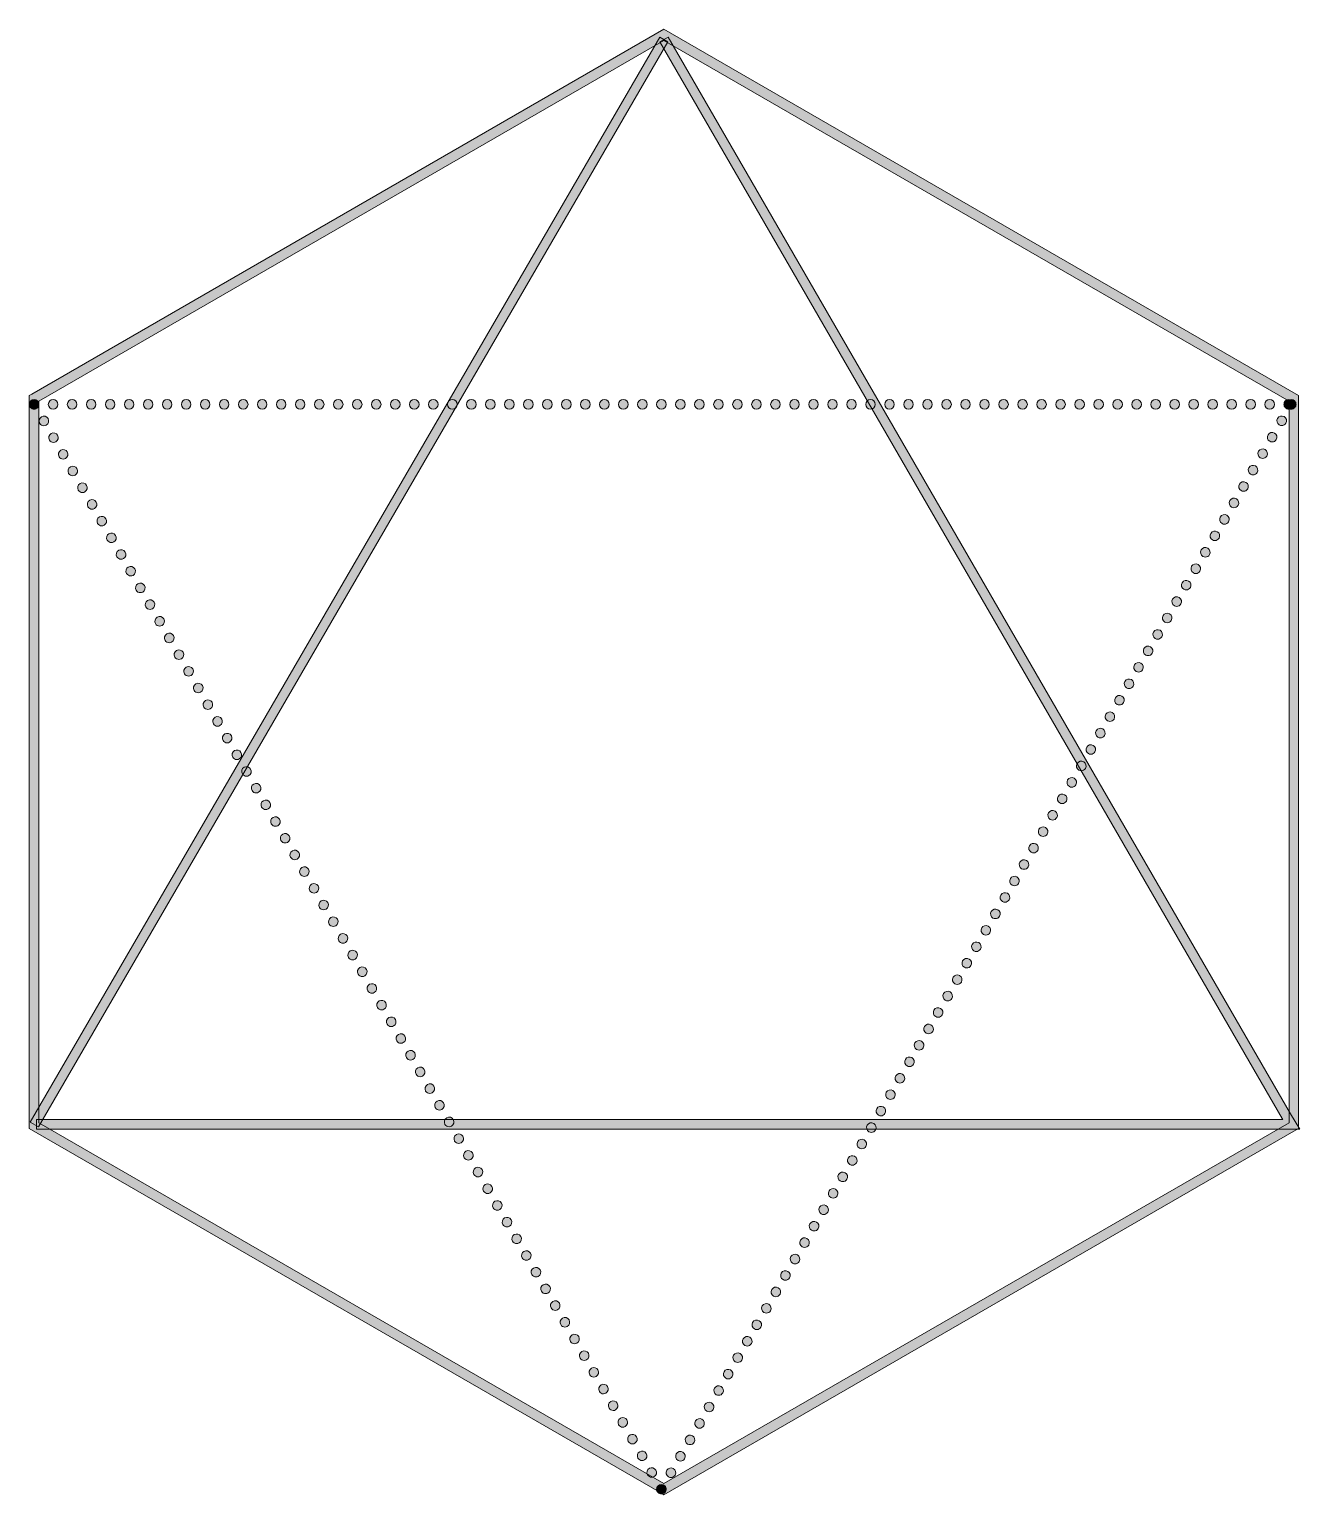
# Model space of a CAD drawing. Header units: inches. Extents: x 12.2 to 89.5, y 31 to 120.1.
import ezdxf

# ---------------------------------------------------------------- set-up
doc = ezdxf.new("R2010")
doc.units = ezdxf.units.IN
doc.header["$MEASUREMENT"] = 0
doc.layers.add('Layer 1', color=7, linetype='Continuous')

# ---------------------------------------------------------------- blocks, each defined once
blk = doc.blocks.new('block 3')
at = {"layer": 'Layer 1', "true_color": 0xffffff}
h = blk.add_hatch(color=7, dxfattribs=at)
h.dxf.hatch_style = 2
h.paths.add_polyline_path([(50.824, 31), (50.679, 31.084), (12.25, 53.271), (12.25, 97.812), (12.395, 97.896), (50.824, 120.083), (89.398, 97.812), (89.398, 53.27), (89.253, 53.186)])
h.paths.add_polyline_path([(12.831, 53.606), (50.824, 31.671), (88.817, 53.606), (88.817, 97.476), (50.824, 119.412), (12.831, 97.477)])
at = {"layer": 'Layer 1', "lineweight": 0}
for points in [[(50.824, 31), (50.679, 31.084), (12.25, 53.271), (12.25, 97.812), (12.395, 97.896), (50.824, 120.083), (89.398, 97.812), (89.398, 53.27), (89.253, 53.186), (50.824, 31)], [(12.831, 53.606), (50.824, 31.671), (88.817, 53.606), (88.817, 97.476), (50.824, 119.412), (12.831, 97.477), (12.831, 53.606)]]:
    blk.add_lwpolyline(points, dxfattribs=at)
blk = doc.blocks.new('block 5')
at = {"layer": 'Layer 1', "true_color": 0xffffff}
h = blk.add_hatch(color=7, dxfattribs=at)
h.dxf.hatch_style = 2
edge = h.paths.add_edge_path()
edge.add_spline(control_points=[(50.669, 31.045), (50.59, 31.045), (50.515, 31.077), (50.463, 31.129), (50.408, 31.184), (50.379, 31.26), (50.379, 31.335), (50.379, 31.41), (50.408, 31.486), (50.463, 31.541), (50.57, 31.649), (50.765, 31.649), (50.873, 31.541), (50.928, 31.486), (50.96, 31.41), (50.96, 31.335), (50.96, 31.26), (50.928, 31.184), (50.873, 31.129), (50.82, 31.077), (50.745, 31.045), (50.669, 31.045)], knot_values=[0, 0, 0, 0, 1, 1, 1, 2, 2, 2, 3, 3, 3, 4, 4, 4, 5, 5, 5, 6, 6, 6, 7, 7, 7, 7], degree=3, periodic=1)
at = {"layer": 'Layer 1', "lineweight": 0}
blk.add_open_spline([(50.669, 31.045), (50.59, 31.045), (50.515, 31.077), (50.463, 31.129), (50.408, 31.184), (50.379, 31.26), (50.379, 31.335), (50.379, 31.41), (50.408, 31.486), (50.463, 31.541), (50.57, 31.649), (50.765, 31.649), (50.873, 31.541), (50.928, 31.486), (50.96, 31.41), (50.96, 31.335), (50.96, 31.26), (50.928, 31.184), (50.873, 31.129), (50.82, 31.077), (50.745, 31.045), (50.669, 31.045)], degree=3, knots=[0, 0, 0, 0, 1, 1, 1, 2, 2, 2, 3, 3, 3, 4, 4, 4, 5, 5, 5, 6, 6, 6, 7, 7, 7, 7], dxfattribs=at)
blk = doc.blocks.new('block 6')
at = {"layer": 'Layer 1', "true_color": 0xffffff}
h = blk.add_hatch(color=7, dxfattribs=at)
h.dxf.hatch_style = 2
edge = h.paths.add_edge_path()
edge.add_spline(control_points=[(49.828, 32.205), (49.75, 32.344), (49.796, 32.522), (49.936, 32.603), (49.936, 32.603), (49.936, 32.603), (49.936, 32.603), (50.076, 32.681), (50.253, 32.635), (50.334, 32.495), (50.334, 32.495), (50.334, 32.495), (50.334, 32.495), (50.413, 32.355), (50.366, 32.178), (50.226, 32.097), (50.226, 32.097), (50.226, 32.097), (50.226, 32.097), (50.179, 32.071), (50.13, 32.059), (50.081, 32.059), (50.081, 32.059), (50.081, 32.059), (50.081, 32.059), (49.98, 32.06), (49.884, 32.112), (49.828, 32.205)], knot_values=[0, 0, 0, 0, 1, 1, 1, 2, 2, 2, 3, 3, 3, 4, 4, 4, 5, 5, 5, 6, 6, 6, 7, 7, 7, 8, 8, 8, 9, 9, 9, 9], degree=3, periodic=1)
edge = h.paths.add_edge_path()
edge.add_spline(control_points=[(49.244, 33.22), (49.162, 33.359), (49.209, 33.537), (49.349, 33.615), (49.349, 33.615), (49.349, 33.615), (49.349, 33.615), (49.488, 33.697), (49.666, 33.65), (49.747, 33.51), (49.747, 33.51), (49.747, 33.51), (49.747, 33.51), (49.828, 33.37), (49.779, 33.193), (49.639, 33.112), (49.639, 33.112), (49.639, 33.112), (49.639, 33.112), (49.595, 33.086), (49.543, 33.074), (49.494, 33.074), (49.494, 33.074), (49.494, 33.074), (49.494, 33.074), (49.395, 33.075), (49.296, 33.127), (49.244, 33.22)], knot_values=[0, 0, 0, 0, 1, 1, 1, 2, 2, 2, 3, 3, 3, 4, 4, 4, 5, 5, 5, 6, 6, 6, 7, 7, 7, 8, 8, 8, 9, 9, 9, 9], degree=3, periodic=1)
edge = h.paths.add_edge_path()
edge.add_spline(control_points=[(48.657, 34.235), (48.578, 34.375), (48.625, 34.552), (48.764, 34.633), (48.764, 34.633), (48.764, 34.633), (48.764, 34.633), (48.901, 34.712), (49.078, 34.665), (49.16, 34.525), (49.16, 34.525), (49.16, 34.525), (49.16, 34.525), (49.242, 34.386), (49.192, 34.208), (49.055, 34.127), (49.055, 34.127), (49.055, 34.127), (49.055, 34.127), (49.009, 34.101), (48.959, 34.089), (48.91, 34.089), (48.91, 34.089), (48.91, 34.089), (48.91, 34.089), (48.808, 34.09), (48.709, 34.142), (48.657, 34.235)], knot_values=[0, 0, 0, 0, 1, 1, 1, 2, 2, 2, 3, 3, 3, 4, 4, 4, 5, 5, 5, 6, 6, 6, 7, 7, 7, 8, 8, 8, 9, 9, 9, 9], degree=3, periodic=1)
edge = h.paths.add_edge_path()
edge.add_spline(control_points=[(48.069, 35.25), (47.991, 35.39), (48.037, 35.567), (48.177, 35.646), (48.177, 35.646), (48.177, 35.646), (48.177, 35.646), (48.316, 35.728), (48.494, 35.678), (48.575, 35.541), (48.575, 35.541), (48.575, 35.541), (48.575, 35.541), (48.653, 35.402), (48.607, 35.224), (48.467, 35.143), (48.467, 35.143), (48.467, 35.143), (48.467, 35.143), (48.42, 35.117), (48.371, 35.105), (48.322, 35.105), (48.322, 35.105), (48.322, 35.105), (48.322, 35.105), (48.22, 35.105), (48.124, 35.157), (48.069, 35.25)], knot_values=[0, 0, 0, 0, 1, 1, 1, 2, 2, 2, 3, 3, 3, 4, 4, 4, 5, 5, 5, 6, 6, 6, 7, 7, 7, 8, 8, 8, 9, 9, 9, 9], degree=3, periodic=1)
edge = h.paths.add_edge_path()
edge.add_spline(control_points=[(47.484, 36.262), (47.402, 36.401), (47.449, 36.582), (47.589, 36.66), (47.589, 36.66), (47.589, 36.66), (47.589, 36.66), (47.729, 36.741), (47.906, 36.695), (47.987, 36.555), (47.987, 36.555), (47.987, 36.555), (47.987, 36.555), (48.069, 36.415), (48.019, 36.238), (47.879, 36.157), (47.879, 36.157), (47.879, 36.157), (47.879, 36.157), (47.836, 36.131), (47.783, 36.119), (47.734, 36.119), (47.734, 36.119), (47.734, 36.119), (47.734, 36.119), (47.636, 36.12), (47.537, 36.169), (47.484, 36.262)], knot_values=[0, 0, 0, 0, 1, 1, 1, 2, 2, 2, 3, 3, 3, 4, 4, 4, 5, 5, 5, 6, 6, 6, 7, 7, 7, 8, 8, 8, 9, 9, 9, 9], degree=3, periodic=1)
edge = h.paths.add_edge_path()
edge.add_spline(control_points=[(46.897, 37.28), (46.816, 37.417), (46.865, 37.594), (47.005, 37.675), (47.005, 37.675), (47.005, 37.675), (47.005, 37.675), (47.142, 37.757), (47.322, 37.707), (47.401, 37.57), (47.401, 37.57), (47.401, 37.57), (47.401, 37.57), (47.483, 37.43), (47.433, 37.253), (47.296, 37.172), (47.296, 37.172), (47.296, 37.172), (47.296, 37.172), (47.249, 37.146), (47.2, 37.131), (47.151, 37.131), (47.151, 37.131), (47.151, 37.131), (47.151, 37.131), (47.048, 37.132), (46.949, 37.184), (46.897, 37.28)], knot_values=[0, 0, 0, 0, 1, 1, 1, 2, 2, 2, 3, 3, 3, 4, 4, 4, 5, 5, 5, 6, 6, 6, 7, 7, 7, 8, 8, 8, 9, 9, 9, 9], degree=3, periodic=1)
edge = h.paths.add_edge_path()
edge.add_spline(control_points=[(46.309, 38.292), (46.23, 38.432), (46.277, 38.609), (46.417, 38.69), (46.417, 38.69), (46.417, 38.69), (46.417, 38.69), (46.556, 38.769), (46.734, 38.722), (46.815, 38.582), (46.815, 38.582), (46.815, 38.582), (46.815, 38.582), (46.893, 38.443), (46.847, 38.265), (46.707, 38.187), (46.707, 38.187), (46.707, 38.187), (46.707, 38.187), (46.66, 38.161), (46.611, 38.146), (46.562, 38.146), (46.562, 38.146), (46.562, 38.146), (46.562, 38.146), (46.461, 38.147), (46.365, 38.199), (46.309, 38.292)], knot_values=[0, 0, 0, 0, 1, 1, 1, 2, 2, 2, 3, 3, 3, 4, 4, 4, 5, 5, 5, 6, 6, 6, 7, 7, 7, 8, 8, 8, 9, 9, 9, 9], degree=3, periodic=1)
edge = h.paths.add_edge_path()
edge.add_spline(control_points=[(45.725, 39.307), (45.643, 39.447), (45.69, 39.624), (45.83, 39.705), (45.83, 39.705), (45.83, 39.705), (45.83, 39.705), (45.97, 39.787), (46.147, 39.737), (46.228, 39.597), (46.228, 39.597), (46.228, 39.597), (46.228, 39.597), (46.31, 39.458), (46.26, 39.28), (46.12, 39.201), (46.12, 39.201), (46.12, 39.201), (46.12, 39.201), (46.077, 39.175), (46.024, 39.16), (45.975, 39.16), (45.975, 39.16), (45.975, 39.16), (45.975, 39.16), (45.876, 39.162), (45.777, 39.214), (45.725, 39.307)], knot_values=[0, 0, 0, 0, 1, 1, 1, 2, 2, 2, 3, 3, 3, 4, 4, 4, 5, 5, 5, 6, 6, 6, 7, 7, 7, 8, 8, 8, 9, 9, 9, 9], degree=3, periodic=1)
edge = h.paths.add_edge_path()
edge.add_spline(control_points=[(45.137, 40.322), (45.055, 40.461), (45.105, 40.639), (45.245, 40.72), (45.245, 40.72), (45.245, 40.72), (45.245, 40.72), (45.385, 40.798), (45.562, 40.752), (45.641, 40.612), (45.641, 40.612), (45.641, 40.612), (45.641, 40.612), (45.722, 40.472), (45.673, 40.295), (45.536, 40.216), (45.536, 40.216), (45.536, 40.216), (45.536, 40.216), (45.489, 40.187), (45.44, 40.175), (45.391, 40.175), (45.391, 40.175), (45.391, 40.175), (45.391, 40.175), (45.289, 40.177), (45.193, 40.229), (45.137, 40.322)], knot_values=[0, 0, 0, 0, 1, 1, 1, 2, 2, 2, 3, 3, 3, 4, 4, 4, 5, 5, 5, 6, 6, 6, 7, 7, 7, 8, 8, 8, 9, 9, 9, 9], degree=3, periodic=1)
edge = h.paths.add_edge_path()
edge.add_spline(control_points=[(44.55, 41.337), (44.471, 41.476), (44.518, 41.654), (44.658, 41.735), (44.658, 41.735), (44.658, 41.735), (44.658, 41.735), (44.797, 41.814), (44.975, 41.767), (45.053, 41.628), (45.053, 41.628), (45.053, 41.628), (45.053, 41.628), (45.135, 41.488), (45.088, 41.311), (44.948, 41.23), (44.948, 41.23), (44.948, 41.23), (44.948, 41.23), (44.901, 41.204), (44.852, 41.192), (44.803, 41.192), (44.803, 41.192), (44.803, 41.192), (44.803, 41.192), (44.704, 41.192), (44.605, 41.244), (44.55, 41.337)], knot_values=[0, 0, 0, 0, 1, 1, 1, 2, 2, 2, 3, 3, 3, 4, 4, 4, 5, 5, 5, 6, 6, 6, 7, 7, 7, 8, 8, 8, 9, 9, 9, 9], degree=3, periodic=1)
edge = h.paths.add_edge_path()
edge.add_spline(control_points=[(43.965, 42.352), (43.884, 42.492), (43.93, 42.669), (44.07, 42.75), (44.07, 42.75), (44.07, 42.75), (44.07, 42.75), (44.21, 42.829), (44.387, 42.782), (44.468, 42.642), (44.468, 42.642), (44.468, 42.642), (44.468, 42.642), (44.55, 42.503), (44.5, 42.325), (44.36, 42.244), (44.36, 42.244), (44.36, 42.244), (44.36, 42.244), (44.316, 42.218), (44.264, 42.206), (44.215, 42.206), (44.215, 42.206), (44.215, 42.206), (44.215, 42.206), (44.117, 42.207), (44.018, 42.259), (43.965, 42.352)], knot_values=[0, 0, 0, 0, 1, 1, 1, 2, 2, 2, 3, 3, 3, 4, 4, 4, 5, 5, 5, 6, 6, 6, 7, 7, 7, 8, 8, 8, 9, 9, 9, 9], degree=3, periodic=1)
edge = h.paths.add_edge_path()
edge.add_spline(control_points=[(43.378, 43.367), (43.299, 43.507), (43.346, 43.684), (43.486, 43.763), (43.486, 43.763), (43.486, 43.763), (43.486, 43.763), (43.625, 43.844), (43.803, 43.798), (43.881, 43.658), (43.881, 43.658), (43.881, 43.658), (43.881, 43.658), (43.963, 43.519), (43.916, 43.341), (43.776, 43.26), (43.776, 43.26), (43.776, 43.26), (43.776, 43.26), (43.729, 43.234), (43.68, 43.222), (43.631, 43.222), (43.631, 43.222), (43.631, 43.222), (43.631, 43.222), (43.529, 43.222), (43.433, 43.274), (43.378, 43.367)], knot_values=[0, 0, 0, 0, 1, 1, 1, 2, 2, 2, 3, 3, 3, 4, 4, 4, 5, 5, 5, 6, 6, 6, 7, 7, 7, 8, 8, 8, 9, 9, 9, 9], degree=3, periodic=1)
edge = h.paths.add_edge_path()
edge.add_spline(control_points=[(42.793, 44.382), (42.711, 44.519), (42.758, 44.699), (42.898, 44.777), (42.898, 44.777), (42.898, 44.777), (42.898, 44.777), (43.038, 44.859), (43.215, 44.812), (43.296, 44.672), (43.296, 44.672), (43.296, 44.672), (43.296, 44.672), (43.375, 44.532), (43.328, 44.355), (43.188, 44.274), (43.188, 44.274), (43.188, 44.274), (43.188, 44.274), (43.142, 44.248), (43.092, 44.236), (43.043, 44.236), (43.043, 44.236), (43.043, 44.236), (43.043, 44.236), (42.945, 44.237), (42.846, 44.289), (42.793, 44.382)], knot_values=[0, 0, 0, 0, 1, 1, 1, 2, 2, 2, 3, 3, 3, 4, 4, 4, 5, 5, 5, 6, 6, 6, 7, 7, 7, 8, 8, 8, 9, 9, 9, 9], degree=3, periodic=1)
edge = h.paths.add_edge_path()
edge.add_spline(control_points=[(42.206, 45.397), (42.125, 45.534), (42.171, 45.714), (42.311, 45.792), (42.311, 45.792), (42.311, 45.792), (42.311, 45.792), (42.45, 45.874), (42.628, 45.824), (42.709, 45.687), (42.709, 45.687), (42.709, 45.687), (42.709, 45.687), (42.79, 45.547), (42.741, 45.37), (42.604, 45.289), (42.604, 45.289), (42.604, 45.289), (42.604, 45.289), (42.557, 45.263), (42.508, 45.251), (42.459, 45.251), (42.459, 45.251), (42.459, 45.251), (42.459, 45.251), (42.357, 45.252), (42.258, 45.301), (42.206, 45.397)], knot_values=[0, 0, 0, 0, 1, 1, 1, 2, 2, 2, 3, 3, 3, 4, 4, 4, 5, 5, 5, 6, 6, 6, 7, 7, 7, 8, 8, 8, 9, 9, 9, 9], degree=3, periodic=1)
edge = h.paths.add_edge_path()
edge.add_spline(control_points=[(41.618, 46.412), (41.539, 46.549), (41.586, 46.726), (41.726, 46.808), (41.726, 46.808), (41.726, 46.808), (41.726, 46.808), (41.865, 46.89), (42.043, 46.84), (42.121, 46.7), (42.121, 46.7), (42.121, 46.7), (42.121, 46.7), (42.203, 46.563), (42.156, 46.383), (42.016, 46.304), (42.016, 46.304), (42.016, 46.304), (42.016, 46.304), (41.969, 46.278), (41.92, 46.263), (41.871, 46.263), (41.871, 46.263), (41.871, 46.263), (41.871, 46.263), (41.77, 46.264), (41.674, 46.316), (41.618, 46.412)], knot_values=[0, 0, 0, 0, 1, 1, 1, 2, 2, 2, 3, 3, 3, 4, 4, 4, 5, 5, 5, 6, 6, 6, 7, 7, 7, 8, 8, 8, 9, 9, 9, 9], degree=3, periodic=1)
edge = h.paths.add_edge_path()
edge.add_spline(control_points=[(41.034, 47.424), (40.952, 47.563), (40.999, 47.741), (41.139, 47.822), (41.139, 47.822), (41.139, 47.822), (41.139, 47.822), (41.279, 47.903), (41.456, 47.854), (41.537, 47.714), (41.537, 47.714), (41.537, 47.714), (41.537, 47.714), (41.616, 47.574), (41.569, 47.397), (41.429, 47.318), (41.429, 47.318), (41.429, 47.318), (41.429, 47.318), (41.382, 47.292), (41.333, 47.277), (41.284, 47.277), (41.284, 47.277), (41.284, 47.277), (41.284, 47.277), (41.185, 47.279), (41.086, 47.331), (41.034, 47.424)], knot_values=[0, 0, 0, 0, 1, 1, 1, 2, 2, 2, 3, 3, 3, 4, 4, 4, 5, 5, 5, 6, 6, 6, 7, 7, 7, 8, 8, 8, 9, 9, 9, 9], degree=3, periodic=1)
edge = h.paths.add_edge_path()
edge.add_spline(control_points=[(40.446, 48.439), (40.364, 48.578), (40.414, 48.756), (40.551, 48.837), (40.551, 48.837), (40.551, 48.837), (40.551, 48.837), (40.69, 48.915), (40.868, 48.869), (40.949, 48.729), (40.949, 48.729), (40.949, 48.729), (40.949, 48.729), (41.03, 48.592), (40.981, 48.412), (40.844, 48.333), (40.844, 48.333), (40.844, 48.333), (40.844, 48.333), (40.797, 48.307), (40.748, 48.292), (40.699, 48.292), (40.699, 48.292), (40.699, 48.292), (40.699, 48.292), (40.598, 48.294), (40.499, 48.346), (40.446, 48.439)], knot_values=[0, 0, 0, 0, 1, 1, 1, 2, 2, 2, 3, 3, 3, 4, 4, 4, 5, 5, 5, 6, 6, 6, 7, 7, 7, 8, 8, 8, 9, 9, 9, 9], degree=3, periodic=1)
edge = h.paths.add_edge_path()
edge.add_spline(control_points=[(39.859, 49.454), (39.78, 49.594), (39.827, 49.771), (39.966, 49.852), (39.966, 49.852), (39.966, 49.852), (39.966, 49.852), (40.106, 49.931), (40.283, 49.884), (40.362, 49.744), (40.362, 49.744), (40.362, 49.744), (40.362, 49.744), (40.444, 49.605), (40.397, 49.427), (40.257, 49.349), (40.257, 49.349), (40.257, 49.349), (40.257, 49.349), (40.211, 49.32), (40.161, 49.308), (40.112, 49.308), (40.112, 49.308), (40.112, 49.308), (40.112, 49.308), (40.01, 49.309), (39.914, 49.361), (39.859, 49.454)], knot_values=[0, 0, 0, 0, 1, 1, 1, 2, 2, 2, 3, 3, 3, 4, 4, 4, 5, 5, 5, 6, 6, 6, 7, 7, 7, 8, 8, 8, 9, 9, 9, 9], degree=3, periodic=1)
edge = h.paths.add_edge_path()
edge.add_spline(control_points=[(39.274, 50.469), (39.193, 50.609), (39.239, 50.786), (39.379, 50.867), (39.379, 50.867), (39.379, 50.867), (39.379, 50.867), (39.518, 50.946), (39.696, 50.899), (39.777, 50.759), (39.777, 50.759), (39.777, 50.759), (39.777, 50.759), (39.855, 50.62), (39.809, 50.442), (39.669, 50.364), (39.669, 50.364), (39.669, 50.364), (39.669, 50.364), (39.622, 50.335), (39.573, 50.323), (39.524, 50.323), (39.524, 50.323), (39.524, 50.323), (39.524, 50.323), (39.426, 50.324), (39.327, 50.376), (39.274, 50.469)], knot_values=[0, 0, 0, 0, 1, 1, 1, 2, 2, 2, 3, 3, 3, 4, 4, 4, 5, 5, 5, 6, 6, 6, 7, 7, 7, 8, 8, 8, 9, 9, 9, 9], degree=3, periodic=1)
edge = h.paths.add_edge_path()
edge.add_spline(control_points=[(38.687, 51.484), (38.605, 51.623), (38.655, 51.801), (38.792, 51.882), (38.792, 51.882), (38.792, 51.882), (38.792, 51.882), (38.932, 51.96), (39.109, 51.914), (39.19, 51.774), (39.19, 51.774), (39.19, 51.774), (39.19, 51.774), (39.272, 51.634), (39.222, 51.457), (39.085, 51.376), (39.085, 51.376), (39.085, 51.376), (39.085, 51.376), (39.038, 51.35), (38.989, 51.338), (38.94, 51.338), (38.94, 51.338), (38.94, 51.338), (38.94, 51.338), (38.838, 51.339), (38.739, 51.391), (38.687, 51.484)], knot_values=[0, 0, 0, 0, 1, 1, 1, 2, 2, 2, 3, 3, 3, 4, 4, 4, 5, 5, 5, 6, 6, 6, 7, 7, 7, 8, 8, 8, 9, 9, 9, 9], degree=3, periodic=1)
edge = h.paths.add_edge_path()
edge.add_spline(control_points=[(38.099, 52.499), (38.021, 52.638), (38.067, 52.816), (38.207, 52.894), (38.207, 52.894), (38.207, 52.894), (38.207, 52.894), (38.347, 52.976), (38.524, 52.929), (38.603, 52.789), (38.603, 52.789), (38.603, 52.789), (38.603, 52.789), (38.685, 52.649), (38.638, 52.472), (38.498, 52.391), (38.498, 52.391), (38.498, 52.391), (38.498, 52.391), (38.451, 52.365), (38.402, 52.353), (38.353, 52.353), (38.353, 52.353), (38.353, 52.353), (38.353, 52.353), (38.251, 52.354), (38.155, 52.406), (38.099, 52.499)], knot_values=[0, 0, 0, 0, 1, 1, 1, 2, 2, 2, 3, 3, 3, 4, 4, 4, 5, 5, 5, 6, 6, 6, 7, 7, 7, 8, 8, 8, 9, 9, 9, 9], degree=3, periodic=1)
edge = h.paths.add_edge_path()
edge.add_spline(control_points=[(37.515, 53.514), (37.433, 53.654), (37.48, 53.831), (37.62, 53.91), (37.62, 53.91), (37.62, 53.91), (37.62, 53.91), (37.759, 53.992), (37.937, 53.945), (38.018, 53.805), (38.018, 53.805), (38.018, 53.805), (38.018, 53.805), (38.099, 53.666), (38.05, 53.488), (37.91, 53.407), (37.91, 53.407), (37.91, 53.407), (37.91, 53.407), (37.866, 53.381), (37.814, 53.369), (37.765, 53.369), (37.765, 53.369), (37.765, 53.369), (37.765, 53.369), (37.666, 53.369), (37.567, 53.421), (37.515, 53.514)], knot_values=[0, 0, 0, 0, 1, 1, 1, 2, 2, 2, 3, 3, 3, 4, 4, 4, 5, 5, 5, 6, 6, 6, 7, 7, 7, 8, 8, 8, 9, 9, 9, 9], degree=3, periodic=1)
edge = h.paths.add_edge_path()
edge.add_spline(control_points=[(36.927, 54.529), (36.845, 54.666), (36.895, 54.843), (37.035, 54.925), (37.035, 54.925), (37.035, 54.925), (37.035, 54.925), (37.172, 55.007), (37.349, 54.957), (37.43, 54.82), (37.43, 54.82), (37.43, 54.82), (37.43, 54.82), (37.512, 54.681), (37.462, 54.503), (37.325, 54.422), (37.325, 54.422), (37.325, 54.422), (37.325, 54.422), (37.278, 54.396), (37.229, 54.381), (37.18, 54.381), (37.18, 54.381), (37.18, 54.381), (37.18, 54.381), (37.079, 54.381), (36.98, 54.433), (36.927, 54.529)], knot_values=[0, 0, 0, 0, 1, 1, 1, 2, 2, 2, 3, 3, 3, 4, 4, 4, 5, 5, 5, 6, 6, 6, 7, 7, 7, 8, 8, 8, 9, 9, 9, 9], degree=3, periodic=1)
edge = h.paths.add_edge_path()
edge.add_spline(control_points=[(36.34, 55.541), (36.262, 55.68), (36.308, 55.858), (36.448, 55.939), (36.448, 55.939), (36.448, 55.939), (36.448, 55.939), (36.588, 56.02), (36.765, 55.971), (36.846, 55.834), (36.846, 55.834), (36.846, 55.834), (36.846, 55.834), (36.924, 55.694), (36.878, 55.517), (36.738, 55.436), (36.738, 55.436), (36.738, 55.436), (36.738, 55.436), (36.691, 55.41), (36.642, 55.395), (36.593, 55.395), (36.593, 55.395), (36.593, 55.395), (36.593, 55.395), (36.491, 55.396), (36.395, 55.448), (36.34, 55.541)], knot_values=[0, 0, 0, 0, 1, 1, 1, 2, 2, 2, 3, 3, 3, 4, 4, 4, 5, 5, 5, 6, 6, 6, 7, 7, 7, 8, 8, 8, 9, 9, 9, 9], degree=3, periodic=1)
edge = h.paths.add_edge_path()
edge.add_spline(control_points=[(35.755, 56.556), (35.673, 56.696), (35.72, 56.873), (35.86, 56.954), (35.86, 56.954), (35.86, 56.954), (35.86, 56.954), (35.999, 57.036), (36.177, 56.986), (36.258, 56.846), (36.258, 56.846), (36.258, 56.846), (36.258, 56.846), (36.34, 56.709), (36.29, 56.529), (36.151, 56.451), (36.151, 56.451), (36.151, 56.451), (36.151, 56.451), (36.107, 56.425), (36.055, 56.41), (36.006, 56.41), (36.006, 56.41), (36.006, 56.41), (36.006, 56.41), (35.906, 56.411), (35.808, 56.463), (35.755, 56.556)], knot_values=[0, 0, 0, 0, 1, 1, 1, 2, 2, 2, 3, 3, 3, 4, 4, 4, 5, 5, 5, 6, 6, 6, 7, 7, 7, 8, 8, 8, 9, 9, 9, 9], degree=3, periodic=1)
edge = h.paths.add_edge_path()
edge.add_spline(control_points=[(35.168, 57.571), (35.087, 57.711), (35.136, 57.888), (35.276, 57.969), (35.276, 57.969), (35.276, 57.969), (35.276, 57.969), (35.416, 58.048), (35.59, 58.001), (35.672, 57.861), (35.672, 57.861), (35.672, 57.861), (35.672, 57.861), (35.754, 57.722), (35.704, 57.544), (35.567, 57.466), (35.567, 57.466), (35.567, 57.466), (35.567, 57.466), (35.52, 57.44), (35.471, 57.425), (35.422, 57.425), (35.422, 57.425), (35.422, 57.425), (35.422, 57.425), (35.319, 57.426), (35.223, 57.478), (35.168, 57.571)], knot_values=[0, 0, 0, 0, 1, 1, 1, 2, 2, 2, 3, 3, 3, 4, 4, 4, 5, 5, 5, 6, 6, 6, 7, 7, 7, 8, 8, 8, 9, 9, 9, 9], degree=3, periodic=1)
edge = h.paths.add_edge_path()
edge.add_spline(control_points=[(34.58, 58.586), (34.501, 58.726), (34.548, 58.903), (34.688, 58.984), (34.688, 58.984), (34.688, 58.984), (34.688, 58.984), (34.827, 59.062), (35.005, 59.016), (35.083, 58.876), (35.083, 58.876), (35.083, 58.876), (35.083, 58.876), (35.165, 58.736), (35.118, 58.559), (34.978, 58.48), (34.978, 58.48), (34.978, 58.48), (34.978, 58.48), (34.931, 58.454), (34.882, 58.439), (34.833, 58.439), (34.833, 58.439), (34.833, 58.439), (34.833, 58.439), (34.731, 58.441), (34.636, 58.493), (34.58, 58.586)], knot_values=[0, 0, 0, 0, 1, 1, 1, 2, 2, 2, 3, 3, 3, 4, 4, 4, 5, 5, 5, 6, 6, 6, 7, 7, 7, 8, 8, 8, 9, 9, 9, 9], degree=3, periodic=1)
edge = h.paths.add_edge_path()
edge.add_spline(control_points=[(33.996, 59.601), (33.914, 59.741), (33.961, 59.918), (34.1, 60), (34.1, 60), (34.1, 60), (34.1, 60), (34.24, 60.078), (34.417, 60.032), (34.498, 59.892), (34.498, 59.892), (34.498, 59.892), (34.498, 59.892), (34.58, 59.752), (34.53, 59.575), (34.39, 59.494), (34.39, 59.494), (34.39, 59.494), (34.39, 59.494), (34.347, 59.468), (34.294, 59.456), (34.245, 59.456), (34.245, 59.456), (34.245, 59.456), (34.245, 59.456), (34.147, 59.456), (34.048, 59.508), (33.996, 59.601)], knot_values=[0, 0, 0, 0, 1, 1, 1, 2, 2, 2, 3, 3, 3, 4, 4, 4, 5, 5, 5, 6, 6, 6, 7, 7, 7, 8, 8, 8, 9, 9, 9, 9], degree=3, periodic=1)
edge = h.paths.add_edge_path()
edge.add_spline(control_points=[(33.408, 60.616), (33.327, 60.755), (33.376, 60.933), (33.516, 61.014), (33.516, 61.014), (33.516, 61.014), (33.516, 61.014), (33.653, 61.093), (33.833, 61.046), (33.912, 60.907), (33.912, 60.907), (33.912, 60.907), (33.912, 60.907), (33.993, 60.767), (33.944, 60.59), (33.807, 60.509), (33.807, 60.509), (33.807, 60.509), (33.807, 60.509), (33.76, 60.483), (33.711, 60.471), (33.662, 60.471), (33.662, 60.471), (33.662, 60.471), (33.662, 60.471), (33.56, 60.471), (33.464, 60.523), (33.408, 60.616)], knot_values=[0, 0, 0, 0, 1, 1, 1, 2, 2, 2, 3, 3, 3, 4, 4, 4, 5, 5, 5, 6, 6, 6, 7, 7, 7, 8, 8, 8, 9, 9, 9, 9], degree=3, periodic=1)
edge = h.paths.add_edge_path()
edge.add_spline(control_points=[(32.821, 61.631), (32.742, 61.771), (32.789, 61.948), (32.929, 62.027), (32.929, 62.027), (32.929, 62.027), (32.929, 62.027), (33.068, 62.109), (33.246, 62.062), (33.324, 61.922), (33.324, 61.922), (33.324, 61.922), (33.324, 61.922), (33.406, 61.783), (33.359, 61.605), (33.219, 61.524), (33.219, 61.524), (33.219, 61.524), (33.219, 61.524), (33.172, 61.498), (33.123, 61.486), (33.074, 61.486), (33.074, 61.486), (33.074, 61.486), (33.074, 61.486), (32.972, 61.486), (32.876, 61.538), (32.821, 61.631)], knot_values=[0, 0, 0, 0, 1, 1, 1, 2, 2, 2, 3, 3, 3, 4, 4, 4, 5, 5, 5, 6, 6, 6, 7, 7, 7, 8, 8, 8, 9, 9, 9, 9], degree=3, periodic=1)
edge = h.paths.add_edge_path()
edge.add_spline(control_points=[(32.236, 62.646), (32.154, 62.786), (32.201, 62.963), (32.341, 63.042), (32.341, 63.042), (32.341, 63.042), (32.341, 63.042), (32.481, 63.123), (32.658, 63.077), (32.739, 62.937), (32.739, 62.937), (32.739, 62.937), (32.739, 62.937), (32.821, 62.798), (32.771, 62.62), (32.634, 62.539), (32.634, 62.539), (32.634, 62.539), (32.634, 62.539), (32.588, 62.513), (32.535, 62.501), (32.486, 62.501), (32.486, 62.501), (32.486, 62.501), (32.486, 62.501), (32.388, 62.501), (32.289, 62.553), (32.236, 62.646)], knot_values=[0, 0, 0, 0, 1, 1, 1, 2, 2, 2, 3, 3, 3, 4, 4, 4, 5, 5, 5, 6, 6, 6, 7, 7, 7, 8, 8, 8, 9, 9, 9, 9], degree=3, periodic=1)
edge = h.paths.add_edge_path()
edge.add_spline(control_points=[(31.649, 63.661), (31.571, 63.798), (31.617, 63.978), (31.757, 64.056), (31.757, 64.056), (31.757, 64.056), (31.757, 64.056), (31.896, 64.138), (32.074, 64.091), (32.153, 63.951), (32.153, 63.951), (32.153, 63.951), (32.153, 63.951), (32.234, 63.811), (32.188, 63.634), (32.048, 63.553), (32.048, 63.553), (32.048, 63.553), (32.048, 63.553), (32.001, 63.527), (31.952, 63.515), (31.903, 63.515), (31.903, 63.515), (31.903, 63.515), (31.903, 63.515), (31.8, 63.516), (31.704, 63.565), (31.649, 63.661)], knot_values=[0, 0, 0, 0, 1, 1, 1, 2, 2, 2, 3, 3, 3, 4, 4, 4, 5, 5, 5, 6, 6, 6, 7, 7, 7, 8, 8, 8, 9, 9, 9, 9], degree=3, periodic=1)
edge = h.paths.add_edge_path()
edge.add_spline(control_points=[(31.064, 64.673), (30.982, 64.813), (31.029, 64.99), (31.169, 65.071), (31.169, 65.071), (31.169, 65.071), (31.169, 65.071), (31.309, 65.153), (31.486, 65.103), (31.567, 64.966), (31.567, 64.966), (31.567, 64.966), (31.567, 64.966), (31.646, 64.826), (31.599, 64.649), (31.459, 64.568), (31.459, 64.568), (31.459, 64.568), (31.459, 64.568), (31.413, 64.542), (31.363, 64.527), (31.314, 64.527), (31.314, 64.527), (31.314, 64.527), (31.314, 64.527), (31.215, 64.528), (31.117, 64.58), (31.064, 64.673)], knot_values=[0, 0, 0, 0, 1, 1, 1, 2, 2, 2, 3, 3, 3, 4, 4, 4, 5, 5, 5, 6, 6, 6, 7, 7, 7, 8, 8, 8, 9, 9, 9, 9], degree=3, periodic=1)
edge = h.paths.add_edge_path()
edge.add_spline(control_points=[(30.477, 65.688), (30.396, 65.828), (30.442, 66.005), (30.582, 66.086), (30.582, 66.086), (30.582, 66.086), (30.582, 66.086), (30.721, 66.168), (30.899, 66.118), (30.98, 65.978), (30.98, 65.978), (30.98, 65.978), (30.98, 65.978), (31.062, 65.841), (31.012, 65.661), (30.875, 65.582), (30.875, 65.582), (30.875, 65.582), (30.875, 65.582), (30.828, 65.556), (30.779, 65.541), (30.73, 65.541), (30.73, 65.541), (30.73, 65.541), (30.73, 65.541), (30.628, 65.543), (30.529, 65.595), (30.477, 65.688)], knot_values=[0, 0, 0, 0, 1, 1, 1, 2, 2, 2, 3, 3, 3, 4, 4, 4, 5, 5, 5, 6, 6, 6, 7, 7, 7, 8, 8, 8, 9, 9, 9, 9], degree=3, periodic=1)
edge = h.paths.add_edge_path()
edge.add_spline(control_points=[(29.889, 66.703), (29.81, 66.842), (29.857, 67.02), (29.997, 67.101), (29.997, 67.101), (29.997, 67.101), (29.997, 67.101), (30.136, 67.179), (30.314, 67.133), (30.392, 66.993), (30.392, 66.993), (30.392, 66.993), (30.392, 66.993), (30.474, 66.853), (30.427, 66.676), (30.287, 66.597), (30.287, 66.597), (30.287, 66.597), (30.287, 66.597), (30.24, 66.571), (30.191, 66.556), (30.142, 66.556), (30.142, 66.556), (30.142, 66.556), (30.142, 66.556), (30.04, 66.558), (29.944, 66.61), (29.889, 66.703)], knot_values=[0, 0, 0, 0, 1, 1, 1, 2, 2, 2, 3, 3, 3, 4, 4, 4, 5, 5, 5, 6, 6, 6, 7, 7, 7, 8, 8, 8, 9, 9, 9, 9], degree=3, periodic=1)
edge = h.paths.add_edge_path()
edge.add_spline(control_points=[(29.305, 67.718), (29.223, 67.857), (29.27, 68.035), (29.41, 68.116), (29.41, 68.116), (29.41, 68.116), (29.41, 68.116), (29.55, 68.195), (29.727, 68.148), (29.808, 68.009), (29.808, 68.009), (29.808, 68.009), (29.808, 68.009), (29.887, 67.869), (29.84, 67.692), (29.7, 67.613), (29.7, 67.613), (29.7, 67.613), (29.7, 67.613), (29.653, 67.587), (29.604, 67.572), (29.555, 67.572), (29.555, 67.572), (29.555, 67.572), (29.555, 67.572), (29.456, 67.573), (29.357, 67.625), (29.305, 67.718)], knot_values=[0, 0, 0, 0, 1, 1, 1, 2, 2, 2, 3, 3, 3, 4, 4, 4, 5, 5, 5, 6, 6, 6, 7, 7, 7, 8, 8, 8, 9, 9, 9, 9], degree=3, periodic=1)
edge = h.paths.add_edge_path()
edge.add_spline(control_points=[(28.717, 68.733), (28.635, 68.873), (28.682, 69.05), (28.822, 69.131), (28.822, 69.131), (28.822, 69.131), (28.822, 69.131), (28.961, 69.21), (29.139, 69.163), (29.22, 69.023), (29.22, 69.023), (29.22, 69.023), (29.22, 69.023), (29.301, 68.884), (29.252, 68.706), (29.115, 68.625), (29.115, 68.625), (29.115, 68.625), (29.115, 68.625), (29.068, 68.599), (29.019, 68.587), (28.97, 68.587), (28.97, 68.587), (28.97, 68.587), (28.97, 68.587), (28.869, 68.588), (28.769, 68.64), (28.717, 68.733)], knot_values=[0, 0, 0, 0, 1, 1, 1, 2, 2, 2, 3, 3, 3, 4, 4, 4, 5, 5, 5, 6, 6, 6, 7, 7, 7, 8, 8, 8, 9, 9, 9, 9], degree=3, periodic=1)
edge = h.paths.add_edge_path()
edge.add_spline(control_points=[(28.13, 69.748), (28.051, 69.888), (28.098, 70.065), (28.238, 70.144), (28.238, 70.144), (28.238, 70.144), (28.238, 70.144), (28.377, 70.225), (28.555, 70.179), (28.633, 70.039), (28.633, 70.039), (28.633, 70.039), (28.633, 70.039), (28.715, 69.9), (28.668, 69.722), (28.528, 69.641), (28.528, 69.641), (28.528, 69.641), (28.528, 69.641), (28.481, 69.615), (28.432, 69.603), (28.383, 69.603), (28.383, 69.603), (28.383, 69.603), (28.383, 69.603), (28.281, 69.603), (28.185, 69.655), (28.13, 69.748)], knot_values=[0, 0, 0, 0, 1, 1, 1, 2, 2, 2, 3, 3, 3, 4, 4, 4, 5, 5, 5, 6, 6, 6, 7, 7, 7, 8, 8, 8, 9, 9, 9, 9], degree=3, periodic=1)
edge = h.paths.add_edge_path()
edge.add_spline(control_points=[(27.545, 70.763), (27.464, 70.902), (27.51, 71.08), (27.65, 71.159), (27.65, 71.159), (27.65, 71.159), (27.65, 71.159), (27.79, 71.24), (27.967, 71.194), (28.048, 71.054), (28.048, 71.054), (28.048, 71.054), (28.048, 71.054), (28.126, 70.914), (28.08, 70.737), (27.94, 70.656), (27.94, 70.656), (27.94, 70.656), (27.94, 70.656), (27.893, 70.63), (27.844, 70.618), (27.795, 70.618), (27.795, 70.618), (27.795, 70.618), (27.795, 70.618), (27.696, 70.618), (27.598, 70.67), (27.545, 70.763)], knot_values=[0, 0, 0, 0, 1, 1, 1, 2, 2, 2, 3, 3, 3, 4, 4, 4, 5, 5, 5, 6, 6, 6, 7, 7, 7, 8, 8, 8, 9, 9, 9, 9], degree=3, periodic=1)
edge = h.paths.add_edge_path()
edge.add_spline(control_points=[(26.958, 71.778), (26.876, 71.915), (26.926, 72.095), (27.063, 72.173), (27.063, 72.173), (27.063, 72.173), (27.063, 72.173), (27.202, 72.255), (27.38, 72.208), (27.461, 72.068), (27.461, 72.068), (27.461, 72.068), (27.461, 72.068), (27.543, 71.928), (27.493, 71.751), (27.356, 71.67), (27.356, 71.67), (27.356, 71.67), (27.356, 71.67), (27.309, 71.644), (27.26, 71.632), (27.211, 71.632), (27.211, 71.632), (27.211, 71.632), (27.211, 71.632), (27.109, 71.633), (27.01, 71.685), (26.958, 71.778)], knot_values=[0, 0, 0, 0, 1, 1, 1, 2, 2, 2, 3, 3, 3, 4, 4, 4, 5, 5, 5, 6, 6, 6, 7, 7, 7, 8, 8, 8, 9, 9, 9, 9], degree=3, periodic=1)
edge = h.paths.add_edge_path()
edge.add_spline(control_points=[(26.37, 72.793), (26.292, 72.933), (26.338, 73.11), (26.478, 73.189), (26.478, 73.189), (26.478, 73.189), (26.478, 73.189), (26.618, 73.271), (26.795, 73.221), (26.876, 73.084), (26.876, 73.084), (26.876, 73.084), (26.876, 73.084), (26.955, 72.945), (26.908, 72.767), (26.768, 72.686), (26.768, 72.686), (26.768, 72.686), (26.768, 72.686), (26.721, 72.66), (26.672, 72.648), (26.623, 72.648), (26.623, 72.648), (26.623, 72.648), (26.623, 72.648), (26.522, 72.648), (26.426, 72.697), (26.37, 72.793)], knot_values=[0, 0, 0, 0, 1, 1, 1, 2, 2, 2, 3, 3, 3, 4, 4, 4, 5, 5, 5, 6, 6, 6, 7, 7, 7, 8, 8, 8, 9, 9, 9, 9], degree=3, periodic=1)
edge = h.paths.add_edge_path()
edge.add_spline(control_points=[(25.786, 73.805), (25.704, 73.944), (25.751, 74.122), (25.891, 74.203), (25.891, 74.203), (25.891, 74.203), (25.891, 74.203), (26.03, 74.285), (26.208, 74.235), (26.289, 74.095), (26.289, 74.095), (26.289, 74.095), (26.289, 74.095), (26.37, 73.958), (26.321, 73.778), (26.181, 73.699), (26.181, 73.699), (26.181, 73.699), (26.181, 73.699), (26.137, 73.673), (26.085, 73.658), (26.036, 73.658), (26.036, 73.658), (26.036, 73.658), (26.036, 73.658), (25.937, 73.66), (25.838, 73.712), (25.786, 73.805)], knot_values=[0, 0, 0, 0, 1, 1, 1, 2, 2, 2, 3, 3, 3, 4, 4, 4, 5, 5, 5, 6, 6, 6, 7, 7, 7, 8, 8, 8, 9, 9, 9, 9], degree=3, periodic=1)
edge = h.paths.add_edge_path()
edge.add_spline(control_points=[(25.198, 74.82), (25.116, 74.959), (25.166, 75.137), (25.303, 75.218), (25.303, 75.218), (25.303, 75.218), (25.303, 75.218), (25.446, 75.296), (25.62, 75.25), (25.701, 75.11), (25.701, 75.11), (25.701, 75.11), (25.701, 75.11), (25.783, 74.973), (25.733, 74.796), (25.596, 74.714), (25.596, 74.714), (25.596, 74.714), (25.596, 74.714), (25.549, 74.688), (25.5, 74.673), (25.451, 74.673), (25.451, 74.673), (25.451, 74.673), (25.451, 74.673), (25.349, 74.675), (25.253, 74.727), (25.198, 74.82)], knot_values=[0, 0, 0, 0, 1, 1, 1, 2, 2, 2, 3, 3, 3, 4, 4, 4, 5, 5, 5, 6, 6, 6, 7, 7, 7, 8, 8, 8, 9, 9, 9, 9], degree=3, periodic=1)
edge = h.paths.add_edge_path()
edge.add_spline(control_points=[(24.611, 75.835), (24.533, 75.975), (24.579, 76.152), (24.719, 76.233), (24.719, 76.233), (24.719, 76.233), (24.719, 76.233), (24.859, 76.312), (25.036, 76.265), (25.115, 76.125), (25.115, 76.125), (25.115, 76.125), (25.115, 76.125), (25.196, 75.986), (25.15, 75.808), (25.01, 75.73), (25.01, 75.73), (25.01, 75.73), (25.01, 75.73), (24.963, 75.704), (24.914, 75.689), (24.865, 75.689), (24.865, 75.689), (24.865, 75.689), (24.865, 75.689), (24.762, 75.69), (24.666, 75.742), (24.611, 75.835)], knot_values=[0, 0, 0, 0, 1, 1, 1, 2, 2, 2, 3, 3, 3, 4, 4, 4, 5, 5, 5, 6, 6, 6, 7, 7, 7, 8, 8, 8, 9, 9, 9, 9], degree=3, periodic=1)
edge = h.paths.add_edge_path()
edge.add_spline(control_points=[(24.026, 76.85), (23.944, 76.99), (23.991, 77.167), (24.131, 77.248), (24.131, 77.248), (24.131, 77.248), (24.131, 77.248), (24.27, 77.327), (24.448, 77.28), (24.529, 77.14), (24.529, 77.14), (24.529, 77.14), (24.529, 77.14), (24.61, 77.001), (24.561, 76.823), (24.421, 76.745), (24.421, 76.745), (24.421, 76.745), (24.421, 76.745), (24.377, 76.716), (24.325, 76.704), (24.276, 76.704), (24.276, 76.704), (24.276, 76.704), (24.276, 76.704), (24.177, 76.705), (24.078, 76.757), (24.026, 76.85)], knot_values=[0, 0, 0, 0, 1, 1, 1, 2, 2, 2, 3, 3, 3, 4, 4, 4, 5, 5, 5, 6, 6, 6, 7, 7, 7, 8, 8, 8, 9, 9, 9, 9], degree=3, periodic=1)
edge = h.paths.add_edge_path()
edge.add_spline(control_points=[(23.439, 77.865), (23.357, 78.004), (23.407, 78.182), (23.546, 78.263), (23.546, 78.263), (23.546, 78.263), (23.546, 78.263), (23.683, 78.341), (23.86, 78.295), (23.942, 78.155), (23.942, 78.155), (23.942, 78.155), (23.942, 78.155), (24.024, 78.015), (23.974, 77.838), (23.837, 77.757), (23.837, 77.757), (23.837, 77.757), (23.837, 77.757), (23.791, 77.731), (23.741, 77.719), (23.692, 77.719), (23.692, 77.719), (23.692, 77.719), (23.692, 77.719), (23.59, 77.72), (23.494, 77.772), (23.439, 77.865)], knot_values=[0, 0, 0, 0, 1, 1, 1, 2, 2, 2, 3, 3, 3, 4, 4, 4, 5, 5, 5, 6, 6, 6, 7, 7, 7, 8, 8, 8, 9, 9, 9, 9], degree=3, periodic=1)
edge = h.paths.add_edge_path()
edge.add_spline(control_points=[(22.854, 78.88), (22.773, 79.019), (22.819, 79.197), (22.959, 79.275), (22.959, 79.275), (22.959, 79.275), (22.959, 79.275), (23.098, 79.357), (23.276, 79.31), (23.355, 79.17), (23.355, 79.17), (23.355, 79.17), (23.355, 79.17), (23.436, 79.03), (23.39, 78.853), (23.25, 78.772), (23.25, 78.772), (23.25, 78.772), (23.25, 78.772), (23.203, 78.746), (23.154, 78.734), (23.105, 78.734), (23.105, 78.734), (23.105, 78.734), (23.105, 78.734), (23.003, 78.735), (22.907, 78.787), (22.854, 78.88)], knot_values=[0, 0, 0, 0, 1, 1, 1, 2, 2, 2, 3, 3, 3, 4, 4, 4, 5, 5, 5, 6, 6, 6, 7, 7, 7, 8, 8, 8, 9, 9, 9, 9], degree=3, periodic=1)
edge = h.paths.add_edge_path()
edge.add_spline(control_points=[(22.267, 79.895), (22.185, 80.035), (22.232, 80.212), (22.372, 80.291), (22.372, 80.291), (22.372, 80.291), (22.372, 80.291), (22.512, 80.373), (22.689, 80.326), (22.77, 80.186), (22.77, 80.186), (22.77, 80.186), (22.77, 80.186), (22.852, 80.047), (22.802, 79.869), (22.662, 79.788), (22.662, 79.788), (22.662, 79.788), (22.662, 79.788), (22.619, 79.762), (22.566, 79.75), (22.517, 79.75), (22.517, 79.75), (22.517, 79.75), (22.517, 79.75), (22.418, 79.75), (22.319, 79.802), (22.267, 79.895)], knot_values=[0, 0, 0, 0, 1, 1, 1, 2, 2, 2, 3, 3, 3, 4, 4, 4, 5, 5, 5, 6, 6, 6, 7, 7, 7, 8, 8, 8, 9, 9, 9, 9], degree=3, periodic=1)
edge = h.paths.add_edge_path()
edge.add_spline(control_points=[(21.679, 80.91), (21.598, 81.047), (21.647, 81.227), (21.787, 81.306), (21.787, 81.306), (21.787, 81.306), (21.787, 81.306), (21.924, 81.387), (22.104, 81.341), (22.183, 81.201), (22.183, 81.201), (22.183, 81.201), (22.183, 81.201), (22.265, 81.061), (22.218, 80.884), (22.078, 80.803), (22.078, 80.803), (22.078, 80.803), (22.078, 80.803), (22.031, 80.777), (21.982, 80.765), (21.933, 80.765), (21.933, 80.765), (21.933, 80.765), (21.933, 80.765), (21.831, 80.765), (21.735, 80.817), (21.679, 80.91)], knot_values=[0, 0, 0, 0, 1, 1, 1, 2, 2, 2, 3, 3, 3, 4, 4, 4, 5, 5, 5, 6, 6, 6, 7, 7, 7, 8, 8, 8, 9, 9, 9, 9], degree=3, periodic=1)
edge = h.paths.add_edge_path()
edge.add_spline(control_points=[(21.092, 81.922), (21.013, 82.062), (21.06, 82.239), (21.2, 82.32), (21.2, 82.32), (21.2, 82.32), (21.2, 82.32), (21.339, 82.402), (21.517, 82.352), (21.595, 82.215), (21.595, 82.215), (21.595, 82.215), (21.595, 82.215), (21.677, 82.075), (21.63, 81.898), (21.49, 81.817), (21.49, 81.817), (21.49, 81.817), (21.49, 81.817), (21.443, 81.791), (21.394, 81.776), (21.345, 81.776), (21.345, 81.776), (21.345, 81.776), (21.345, 81.776), (21.243, 81.777), (21.147, 81.829), (21.092, 81.922)], knot_values=[0, 0, 0, 0, 1, 1, 1, 2, 2, 2, 3, 3, 3, 4, 4, 4, 5, 5, 5, 6, 6, 6, 7, 7, 7, 8, 8, 8, 9, 9, 9, 9], degree=3, periodic=1)
edge = h.paths.add_edge_path()
edge.add_spline(control_points=[(20.507, 82.937), (20.425, 83.077), (20.472, 83.254), (20.612, 83.335), (20.612, 83.335), (20.612, 83.335), (20.612, 83.335), (20.752, 83.416), (20.929, 83.367), (21.01, 83.227), (21.01, 83.227), (21.01, 83.227), (21.01, 83.227), (21.092, 83.09), (21.042, 82.91), (20.902, 82.832), (20.902, 82.832), (20.902, 82.832), (20.902, 82.832), (20.859, 82.806), (20.806, 82.791), (20.757, 82.791), (20.757, 82.791), (20.757, 82.791), (20.757, 82.791), (20.658, 82.792), (20.56, 82.844), (20.507, 82.937)], knot_values=[0, 0, 0, 0, 1, 1, 1, 2, 2, 2, 3, 3, 3, 4, 4, 4, 5, 5, 5, 6, 6, 6, 7, 7, 7, 8, 8, 8, 9, 9, 9, 9], degree=3, periodic=1)
edge = h.paths.add_edge_path()
edge.add_spline(control_points=[(19.92, 83.952), (19.842, 84.092), (19.888, 84.269), (20.028, 84.35), (20.028, 84.35), (20.028, 84.35), (20.028, 84.35), (20.168, 84.429), (20.345, 84.382), (20.424, 84.243), (20.424, 84.243), (20.424, 84.243), (20.424, 84.243), (20.505, 84.103), (20.459, 83.926), (20.319, 83.847), (20.319, 83.847), (20.319, 83.847), (20.319, 83.847), (20.272, 83.821), (20.223, 83.806), (20.174, 83.806), (20.174, 83.806), (20.174, 83.806), (20.174, 83.806), (20.071, 83.807), (19.975, 83.859), (19.92, 83.952)], knot_values=[0, 0, 0, 0, 1, 1, 1, 2, 2, 2, 3, 3, 3, 4, 4, 4, 5, 5, 5, 6, 6, 6, 7, 7, 7, 8, 8, 8, 9, 9, 9, 9], degree=3, periodic=1)
edge = h.paths.add_edge_path()
edge.add_spline(control_points=[(19.335, 84.967), (19.253, 85.107), (19.3, 85.284), (19.44, 85.365), (19.44, 85.365), (19.44, 85.365), (19.44, 85.365), (19.579, 85.444), (19.757, 85.397), (19.838, 85.257), (19.838, 85.257), (19.838, 85.257), (19.838, 85.257), (19.917, 85.12), (19.87, 84.94), (19.731, 84.862), (19.731, 84.862), (19.731, 84.862), (19.731, 84.862), (19.684, 84.836), (19.635, 84.821), (19.586, 84.821), (19.586, 84.821), (19.586, 84.821), (19.586, 84.821), (19.486, 84.822), (19.387, 84.874), (19.335, 84.967)], knot_values=[0, 0, 0, 0, 1, 1, 1, 2, 2, 2, 3, 3, 3, 4, 4, 4, 5, 5, 5, 6, 6, 6, 7, 7, 7, 8, 8, 8, 9, 9, 9, 9], degree=3, periodic=1)
edge = h.paths.add_edge_path()
edge.add_spline(control_points=[(18.748, 85.982), (18.667, 86.122), (18.713, 86.299), (18.853, 86.38), (18.853, 86.38), (18.853, 86.38), (18.853, 86.38), (18.993, 86.459), (19.17, 86.412), (19.251, 86.273), (19.251, 86.273), (19.251, 86.273), (19.251, 86.273), (19.333, 86.133), (19.283, 85.956), (19.146, 85.875), (19.146, 85.875), (19.146, 85.875), (19.146, 85.875), (19.099, 85.849), (19.05, 85.837), (19.001, 85.837), (19.001, 85.837), (19.001, 85.837), (19.001, 85.837), (18.899, 85.837), (18.8, 85.889), (18.748, 85.982)], knot_values=[0, 0, 0, 0, 1, 1, 1, 2, 2, 2, 3, 3, 3, 4, 4, 4, 5, 5, 5, 6, 6, 6, 7, 7, 7, 8, 8, 8, 9, 9, 9, 9], degree=3, periodic=1)
edge = h.paths.add_edge_path()
edge.add_spline(control_points=[(18.16, 86.997), (18.078, 87.137), (18.128, 87.314), (18.268, 87.392), (18.268, 87.392), (18.268, 87.392), (18.268, 87.392), (18.407, 87.474), (18.585, 87.427), (18.663, 87.287), (18.663, 87.287), (18.663, 87.287), (18.663, 87.287), (18.745, 87.147), (18.698, 86.97), (18.558, 86.889), (18.558, 86.889), (18.558, 86.889), (18.558, 86.889), (18.511, 86.863), (18.462, 86.851), (18.413, 86.851), (18.413, 86.851), (18.413, 86.851), (18.413, 86.851), (18.311, 86.852), (18.215, 86.904), (18.16, 86.997)], knot_values=[0, 0, 0, 0, 1, 1, 1, 2, 2, 2, 3, 3, 3, 4, 4, 4, 5, 5, 5, 6, 6, 6, 7, 7, 7, 8, 8, 8, 9, 9, 9, 9], degree=3, periodic=1)
edge = h.paths.add_edge_path()
edge.add_spline(control_points=[(17.576, 88.012), (17.494, 88.152), (17.541, 88.329), (17.681, 88.41), (17.681, 88.41), (17.681, 88.41), (17.681, 88.41), (17.821, 88.489), (17.998, 88.442), (18.079, 88.303), (18.079, 88.303), (18.079, 88.303), (18.079, 88.303), (18.158, 88.163), (18.111, 87.986), (17.971, 87.905), (17.971, 87.905), (17.971, 87.905), (17.971, 87.905), (17.924, 87.879), (17.875, 87.867), (17.826, 87.867), (17.826, 87.867), (17.826, 87.867), (17.826, 87.867), (17.727, 87.867), (17.628, 87.919), (17.576, 88.012)], knot_values=[0, 0, 0, 0, 1, 1, 1, 2, 2, 2, 3, 3, 3, 4, 4, 4, 5, 5, 5, 6, 6, 6, 7, 7, 7, 8, 8, 8, 9, 9, 9, 9], degree=3, periodic=1)
edge = h.paths.add_edge_path()
edge.add_spline(control_points=[(16.988, 89.027), (16.906, 89.167), (16.956, 89.344), (17.093, 89.422), (17.093, 89.422), (17.093, 89.422), (17.093, 89.422), (17.232, 89.504), (17.41, 89.457), (17.491, 89.317), (17.491, 89.317), (17.491, 89.317), (17.491, 89.317), (17.572, 89.177), (17.523, 89), (17.386, 88.919), (17.386, 88.919), (17.386, 88.919), (17.386, 88.919), (17.339, 88.893), (17.29, 88.881), (17.241, 88.881), (17.241, 88.881), (17.241, 88.881), (17.241, 88.881), (17.139, 88.882), (17.041, 88.934), (16.988, 89.027)], knot_values=[0, 0, 0, 0, 1, 1, 1, 2, 2, 2, 3, 3, 3, 4, 4, 4, 5, 5, 5, 6, 6, 6, 7, 7, 7, 8, 8, 8, 9, 9, 9, 9], degree=3, periodic=1)
edge = h.paths.add_edge_path()
edge.add_spline(control_points=[(16.401, 90.042), (16.322, 90.179), (16.369, 90.359), (16.509, 90.437), (16.509, 90.437), (16.509, 90.437), (16.509, 90.437), (16.648, 90.518), (16.826, 90.472), (16.904, 90.332), (16.904, 90.332), (16.904, 90.332), (16.904, 90.332), (16.986, 90.192), (16.939, 90.015), (16.799, 89.934), (16.799, 89.934), (16.799, 89.934), (16.799, 89.934), (16.752, 89.908), (16.703, 89.896), (16.654, 89.896), (16.654, 89.896), (16.654, 89.896), (16.654, 89.896), (16.552, 89.897), (16.456, 89.946), (16.401, 90.042)], knot_values=[0, 0, 0, 0, 1, 1, 1, 2, 2, 2, 3, 3, 3, 4, 4, 4, 5, 5, 5, 6, 6, 6, 7, 7, 7, 8, 8, 8, 9, 9, 9, 9], degree=3, periodic=1)
edge = h.paths.add_edge_path()
edge.add_spline(control_points=[(15.816, 91.057), (15.735, 91.194), (15.781, 91.371), (15.921, 91.452), (15.921, 91.452), (15.921, 91.452), (15.921, 91.452), (16.061, 91.534), (16.238, 91.484), (16.319, 91.347), (16.319, 91.347), (16.319, 91.347), (16.319, 91.347), (16.397, 91.207), (16.351, 91.03), (16.211, 90.949), (16.211, 90.949), (16.211, 90.949), (16.211, 90.949), (16.164, 90.923), (16.115, 90.908), (16.066, 90.908), (16.066, 90.908), (16.066, 90.908), (16.066, 90.908), (15.967, 90.909), (15.869, 90.961), (15.816, 91.057)], knot_values=[0, 0, 0, 0, 1, 1, 1, 2, 2, 2, 3, 3, 3, 4, 4, 4, 5, 5, 5, 6, 6, 6, 7, 7, 7, 8, 8, 8, 9, 9, 9, 9], degree=3, periodic=1)
edge = h.paths.add_edge_path()
edge.add_spline(control_points=[(15.229, 92.069), (15.147, 92.209), (15.197, 92.386), (15.334, 92.467), (15.334, 92.467), (15.334, 92.467), (15.334, 92.467), (15.473, 92.548), (15.651, 92.499), (15.732, 92.359), (15.732, 92.359), (15.732, 92.359), (15.732, 92.359), (15.813, 92.222), (15.764, 92.042), (15.627, 91.964), (15.627, 91.964), (15.627, 91.964), (15.627, 91.964), (15.58, 91.938), (15.531, 91.923), (15.482, 91.923), (15.482, 91.923), (15.482, 91.923), (15.482, 91.923), (15.38, 91.924), (15.281, 91.976), (15.229, 92.069)], knot_values=[0, 0, 0, 0, 1, 1, 1, 2, 2, 2, 3, 3, 3, 4, 4, 4, 5, 5, 5, 6, 6, 6, 7, 7, 7, 8, 8, 8, 9, 9, 9, 9], degree=3, periodic=1)
edge = h.paths.add_edge_path()
edge.add_spline(control_points=[(14.641, 93.084), (14.562, 93.224), (14.609, 93.401), (14.748, 93.482), (14.748, 93.482), (14.748, 93.482), (14.748, 93.482), (14.888, 93.564), (15.065, 93.514), (15.146, 93.375), (15.146, 93.375), (15.146, 93.375), (15.146, 93.375), (15.225, 93.238), (15.178, 93.058), (15.038, 92.979), (15.038, 92.979), (15.038, 92.979), (15.038, 92.979), (14.992, 92.953), (14.942, 92.938), (14.893, 92.938), (14.893, 92.938), (14.893, 92.938), (14.893, 92.938), (14.792, 92.939), (14.696, 92.991), (14.641, 93.084)], knot_values=[0, 0, 0, 0, 1, 1, 1, 2, 2, 2, 3, 3, 3, 4, 4, 4, 5, 5, 5, 6, 6, 6, 7, 7, 7, 8, 8, 8, 9, 9, 9, 9], degree=3, periodic=1)
edge = h.paths.add_edge_path()
edge.add_spline(control_points=[(14.057, 94.099), (13.976, 94.239), (14.022, 94.416), (14.162, 94.497), (14.162, 94.497), (14.162, 94.497), (14.162, 94.497), (14.301, 94.576), (14.479, 94.529), (14.56, 94.389), (14.56, 94.389), (14.56, 94.389), (14.56, 94.389), (14.638, 94.249), (14.592, 94.072), (14.452, 93.994), (14.452, 93.994), (14.452, 93.994), (14.452, 93.994), (14.408, 93.965), (14.356, 93.953), (14.307, 93.953), (14.307, 93.953), (14.307, 93.953), (14.307, 93.953), (14.208, 93.954), (14.109, 94.006), (14.057, 94.099)], knot_values=[0, 0, 0, 0, 1, 1, 1, 2, 2, 2, 3, 3, 3, 4, 4, 4, 5, 5, 5, 6, 6, 6, 7, 7, 7, 8, 8, 8, 9, 9, 9, 9], degree=3, periodic=1)
edge = h.paths.add_edge_path()
edge.add_spline(control_points=[(13.469, 95.114), (13.387, 95.254), (13.437, 95.431), (13.574, 95.512), (13.574, 95.512), (13.574, 95.512), (13.574, 95.512), (13.714, 95.59), (13.891, 95.544), (13.972, 95.404), (13.972, 95.404), (13.972, 95.404), (13.972, 95.404), (14.054, 95.264), (14.004, 95.087), (13.867, 95.006), (13.867, 95.006), (13.867, 95.006), (13.867, 95.006), (13.82, 94.98), (13.771, 94.968), (13.722, 94.968), (13.722, 94.968), (13.722, 94.968), (13.722, 94.968), (13.62, 94.969), (13.524, 95.021), (13.469, 95.114)], knot_values=[0, 0, 0, 0, 1, 1, 1, 2, 2, 2, 3, 3, 3, 4, 4, 4, 5, 5, 5, 6, 6, 6, 7, 7, 7, 8, 8, 8, 9, 9, 9, 9], degree=3, periodic=1)
edge = h.paths.add_edge_path()
edge.add_spline(control_points=[(12.882, 96.129), (12.804, 96.269), (12.85, 96.446), (12.99, 96.527), (12.99, 96.527), (12.99, 96.527), (12.99, 96.527), (13.13, 96.606), (13.307, 96.559), (13.386, 96.419), (13.386, 96.419), (13.386, 96.419), (13.386, 96.419), (13.468, 96.279), (13.421, 96.102), (13.281, 96.021), (13.281, 96.021), (13.281, 96.021), (13.281, 96.021), (13.234, 95.995), (13.185, 95.983), (13.136, 95.983), (13.136, 95.983), (13.136, 95.983), (13.136, 95.983), (13.036, 95.984), (12.937, 96.036), (12.882, 96.129)], knot_values=[0, 0, 0, 0, 1, 1, 1, 2, 2, 2, 3, 3, 3, 4, 4, 4, 5, 5, 5, 6, 6, 6, 7, 7, 7, 8, 8, 8, 9, 9, 9, 9], degree=3, periodic=1)
at = {"layer": 'Layer 1', "lineweight": 0}
for points in [[(12.882, 96.129), (12.804, 96.269), (12.85, 96.446), (12.99, 96.527), (12.99, 96.527), (12.99, 96.527), (12.99, 96.527), (13.13, 96.606), (13.307, 96.559), (13.386, 96.419), (13.386, 96.419), (13.386, 96.419), (13.386, 96.419), (13.468, 96.279), (13.421, 96.102), (13.281, 96.021), (13.281, 96.021), (13.281, 96.021), (13.281, 96.021), (13.234, 95.995), (13.185, 95.983), (13.136, 95.983), (13.136, 95.983), (13.136, 95.983), (13.136, 95.983), (13.036, 95.984), (12.937, 96.036), (12.882, 96.129)], [(13.469, 95.114), (13.387, 95.254), (13.437, 95.431), (13.574, 95.512), (13.574, 95.512), (13.574, 95.512), (13.574, 95.512), (13.714, 95.59), (13.891, 95.544), (13.972, 95.404), (13.972, 95.404), (13.972, 95.404), (13.972, 95.404), (14.054, 95.264), (14.004, 95.087), (13.867, 95.006), (13.867, 95.006), (13.867, 95.006), (13.867, 95.006), (13.82, 94.98), (13.771, 94.968), (13.722, 94.968), (13.722, 94.968), (13.722, 94.968), (13.722, 94.968), (13.62, 94.969), (13.524, 95.021), (13.469, 95.114)], [(14.057, 94.099), (13.976, 94.239), (14.022, 94.416), (14.162, 94.497), (14.162, 94.497), (14.162, 94.497), (14.162, 94.497), (14.301, 94.576), (14.479, 94.529), (14.56, 94.389), (14.56, 94.389), (14.56, 94.389), (14.56, 94.389), (14.638, 94.249), (14.592, 94.072), (14.452, 93.994), (14.452, 93.994), (14.452, 93.994), (14.452, 93.994), (14.408, 93.965), (14.356, 93.953), (14.307, 93.953), (14.307, 93.953), (14.307, 93.953), (14.307, 93.953), (14.208, 93.954), (14.109, 94.006), (14.057, 94.099)], [(14.641, 93.084), (14.562, 93.224), (14.609, 93.401), (14.748, 93.482), (14.748, 93.482), (14.748, 93.482), (14.748, 93.482), (14.888, 93.564), (15.065, 93.514), (15.146, 93.375), (15.146, 93.375), (15.146, 93.375), (15.146, 93.375), (15.225, 93.238), (15.178, 93.058), (15.038, 92.979), (15.038, 92.979), (15.038, 92.979), (15.038, 92.979), (14.992, 92.953), (14.942, 92.938), (14.893, 92.938), (14.893, 92.938), (14.893, 92.938), (14.893, 92.938), (14.792, 92.939), (14.696, 92.991), (14.641, 93.084)], [(15.229, 92.069), (15.147, 92.209), (15.197, 92.386), (15.334, 92.467), (15.334, 92.467), (15.334, 92.467), (15.334, 92.467), (15.473, 92.548), (15.651, 92.499), (15.732, 92.359), (15.732, 92.359), (15.732, 92.359), (15.732, 92.359), (15.813, 92.222), (15.764, 92.042), (15.627, 91.964), (15.627, 91.964), (15.627, 91.964), (15.627, 91.964), (15.58, 91.938), (15.531, 91.923), (15.482, 91.923), (15.482, 91.923), (15.482, 91.923), (15.482, 91.923), (15.38, 91.924), (15.281, 91.976), (15.229, 92.069)], [(15.816, 91.057), (15.735, 91.194), (15.781, 91.371), (15.921, 91.452), (15.921, 91.452), (15.921, 91.452), (15.921, 91.452), (16.061, 91.534), (16.238, 91.484), (16.319, 91.347), (16.319, 91.347), (16.319, 91.347), (16.319, 91.347), (16.397, 91.207), (16.351, 91.03), (16.211, 90.949), (16.211, 90.949), (16.211, 90.949), (16.211, 90.949), (16.164, 90.923), (16.115, 90.908), (16.066, 90.908), (16.066, 90.908), (16.066, 90.908), (16.066, 90.908), (15.967, 90.909), (15.869, 90.961), (15.816, 91.057)], [(16.401, 90.042), (16.322, 90.179), (16.369, 90.359), (16.509, 90.437), (16.509, 90.437), (16.509, 90.437), (16.509, 90.437), (16.648, 90.518), (16.826, 90.472), (16.904, 90.332), (16.904, 90.332), (16.904, 90.332), (16.904, 90.332), (16.986, 90.192), (16.939, 90.015), (16.799, 89.934), (16.799, 89.934), (16.799, 89.934), (16.799, 89.934), (16.752, 89.908), (16.703, 89.896), (16.654, 89.896), (16.654, 89.896), (16.654, 89.896), (16.654, 89.896), (16.552, 89.897), (16.456, 89.946), (16.401, 90.042)], [(16.988, 89.027), (16.906, 89.167), (16.956, 89.344), (17.093, 89.422), (17.093, 89.422), (17.093, 89.422), (17.093, 89.422), (17.232, 89.504), (17.41, 89.457), (17.491, 89.317), (17.491, 89.317), (17.491, 89.317), (17.491, 89.317), (17.572, 89.177), (17.523, 89), (17.386, 88.919), (17.386, 88.919), (17.386, 88.919), (17.386, 88.919), (17.339, 88.893), (17.29, 88.881), (17.241, 88.881), (17.241, 88.881), (17.241, 88.881), (17.241, 88.881), (17.139, 88.882), (17.041, 88.934), (16.988, 89.027)], [(17.576, 88.012), (17.494, 88.152), (17.541, 88.329), (17.681, 88.41), (17.681, 88.41), (17.681, 88.41), (17.681, 88.41), (17.821, 88.489), (17.998, 88.442), (18.079, 88.303), (18.079, 88.303), (18.079, 88.303), (18.079, 88.303), (18.158, 88.163), (18.111, 87.986), (17.971, 87.905), (17.971, 87.905), (17.971, 87.905), (17.971, 87.905), (17.924, 87.879), (17.875, 87.867), (17.826, 87.867), (17.826, 87.867), (17.826, 87.867), (17.826, 87.867), (17.727, 87.867), (17.628, 87.919), (17.576, 88.012)], [(18.16, 86.997), (18.078, 87.137), (18.128, 87.314), (18.268, 87.392), (18.268, 87.392), (18.268, 87.392), (18.268, 87.392), (18.407, 87.474), (18.585, 87.427), (18.663, 87.287), (18.663, 87.287), (18.663, 87.287), (18.663, 87.287), (18.745, 87.147), (18.698, 86.97), (18.558, 86.889), (18.558, 86.889), (18.558, 86.889), (18.558, 86.889), (18.511, 86.863), (18.462, 86.851), (18.413, 86.851), (18.413, 86.851), (18.413, 86.851), (18.413, 86.851), (18.311, 86.852), (18.215, 86.904), (18.16, 86.997)], [(18.748, 85.982), (18.667, 86.122), (18.713, 86.299), (18.853, 86.38), (18.853, 86.38), (18.853, 86.38), (18.853, 86.38), (18.993, 86.459), (19.17, 86.412), (19.251, 86.273), (19.251, 86.273), (19.251, 86.273), (19.251, 86.273), (19.333, 86.133), (19.283, 85.956), (19.146, 85.875), (19.146, 85.875), (19.146, 85.875), (19.146, 85.875), (19.099, 85.849), (19.05, 85.837), (19.001, 85.837), (19.001, 85.837), (19.001, 85.837), (19.001, 85.837), (18.899, 85.837), (18.8, 85.889), (18.748, 85.982)], [(19.335, 84.967), (19.253, 85.107), (19.3, 85.284), (19.44, 85.365), (19.44, 85.365), (19.44, 85.365), (19.44, 85.365), (19.579, 85.444), (19.757, 85.397), (19.838, 85.257), (19.838, 85.257), (19.838, 85.257), (19.838, 85.257), (19.917, 85.12), (19.87, 84.94), (19.731, 84.862), (19.731, 84.862), (19.731, 84.862), (19.731, 84.862), (19.684, 84.836), (19.635, 84.821), (19.586, 84.821), (19.586, 84.821), (19.586, 84.821), (19.586, 84.821), (19.486, 84.822), (19.387, 84.874), (19.335, 84.967)], [(19.92, 83.952), (19.842, 84.092), (19.888, 84.269), (20.028, 84.35), (20.028, 84.35), (20.028, 84.35), (20.028, 84.35), (20.168, 84.429), (20.345, 84.382), (20.424, 84.243), (20.424, 84.243), (20.424, 84.243), (20.424, 84.243), (20.505, 84.103), (20.459, 83.926), (20.319, 83.847), (20.319, 83.847), (20.319, 83.847), (20.319, 83.847), (20.272, 83.821), (20.223, 83.806), (20.174, 83.806), (20.174, 83.806), (20.174, 83.806), (20.174, 83.806), (20.071, 83.807), (19.975, 83.859), (19.92, 83.952)], [(20.507, 82.937), (20.425, 83.077), (20.472, 83.254), (20.612, 83.335), (20.612, 83.335), (20.612, 83.335), (20.612, 83.335), (20.752, 83.416), (20.929, 83.367), (21.01, 83.227), (21.01, 83.227), (21.01, 83.227), (21.01, 83.227), (21.092, 83.09), (21.042, 82.91), (20.902, 82.832), (20.902, 82.832), (20.902, 82.832), (20.902, 82.832), (20.859, 82.806), (20.806, 82.791), (20.757, 82.791), (20.757, 82.791), (20.757, 82.791), (20.757, 82.791), (20.658, 82.792), (20.56, 82.844), (20.507, 82.937)], [(21.092, 81.922), (21.013, 82.062), (21.06, 82.239), (21.2, 82.32), (21.2, 82.32), (21.2, 82.32), (21.2, 82.32), (21.339, 82.402), (21.517, 82.352), (21.595, 82.215), (21.595, 82.215), (21.595, 82.215), (21.595, 82.215), (21.677, 82.075), (21.63, 81.898), (21.49, 81.817), (21.49, 81.817), (21.49, 81.817), (21.49, 81.817), (21.443, 81.791), (21.394, 81.776), (21.345, 81.776), (21.345, 81.776), (21.345, 81.776), (21.345, 81.776), (21.243, 81.777), (21.147, 81.829), (21.092, 81.922)], [(21.679, 80.91), (21.598, 81.047), (21.647, 81.227), (21.787, 81.306), (21.787, 81.306), (21.787, 81.306), (21.787, 81.306), (21.924, 81.387), (22.104, 81.341), (22.183, 81.201), (22.183, 81.201), (22.183, 81.201), (22.183, 81.201), (22.265, 81.061), (22.218, 80.884), (22.078, 80.803), (22.078, 80.803), (22.078, 80.803), (22.078, 80.803), (22.031, 80.777), (21.982, 80.765), (21.933, 80.765), (21.933, 80.765), (21.933, 80.765), (21.933, 80.765), (21.831, 80.765), (21.735, 80.817), (21.679, 80.91)], [(22.267, 79.895), (22.185, 80.035), (22.232, 80.212), (22.372, 80.291), (22.372, 80.291), (22.372, 80.291), (22.372, 80.291), (22.512, 80.373), (22.689, 80.326), (22.77, 80.186), (22.77, 80.186), (22.77, 80.186), (22.77, 80.186), (22.852, 80.047), (22.802, 79.869), (22.662, 79.788), (22.662, 79.788), (22.662, 79.788), (22.662, 79.788), (22.619, 79.762), (22.566, 79.75), (22.517, 79.75), (22.517, 79.75), (22.517, 79.75), (22.517, 79.75), (22.418, 79.75), (22.319, 79.802), (22.267, 79.895)], [(22.854, 78.88), (22.773, 79.019), (22.819, 79.197), (22.959, 79.275), (22.959, 79.275), (22.959, 79.275), (22.959, 79.275), (23.098, 79.357), (23.276, 79.31), (23.355, 79.17), (23.355, 79.17), (23.355, 79.17), (23.355, 79.17), (23.436, 79.03), (23.39, 78.853), (23.25, 78.772), (23.25, 78.772), (23.25, 78.772), (23.25, 78.772), (23.203, 78.746), (23.154, 78.734), (23.105, 78.734), (23.105, 78.734), (23.105, 78.734), (23.105, 78.734), (23.003, 78.735), (22.907, 78.787), (22.854, 78.88)], [(23.439, 77.865), (23.357, 78.004), (23.407, 78.182), (23.546, 78.263), (23.546, 78.263), (23.546, 78.263), (23.546, 78.263), (23.683, 78.341), (23.86, 78.295), (23.942, 78.155), (23.942, 78.155), (23.942, 78.155), (23.942, 78.155), (24.024, 78.015), (23.974, 77.838), (23.837, 77.757), (23.837, 77.757), (23.837, 77.757), (23.837, 77.757), (23.791, 77.731), (23.741, 77.719), (23.692, 77.719), (23.692, 77.719), (23.692, 77.719), (23.692, 77.719), (23.59, 77.72), (23.494, 77.772), (23.439, 77.865)], [(24.026, 76.85), (23.944, 76.99), (23.991, 77.167), (24.131, 77.248), (24.131, 77.248), (24.131, 77.248), (24.131, 77.248), (24.27, 77.327), (24.448, 77.28), (24.529, 77.14), (24.529, 77.14), (24.529, 77.14), (24.529, 77.14), (24.61, 77.001), (24.561, 76.823), (24.421, 76.745), (24.421, 76.745), (24.421, 76.745), (24.421, 76.745), (24.377, 76.716), (24.325, 76.704), (24.276, 76.704), (24.276, 76.704), (24.276, 76.704), (24.276, 76.704), (24.177, 76.705), (24.078, 76.757), (24.026, 76.85)], [(24.611, 75.835), (24.533, 75.975), (24.579, 76.152), (24.719, 76.233), (24.719, 76.233), (24.719, 76.233), (24.719, 76.233), (24.859, 76.312), (25.036, 76.265), (25.115, 76.125), (25.115, 76.125), (25.115, 76.125), (25.115, 76.125), (25.196, 75.986), (25.15, 75.808), (25.01, 75.73), (25.01, 75.73), (25.01, 75.73), (25.01, 75.73), (24.963, 75.704), (24.914, 75.689), (24.865, 75.689), (24.865, 75.689), (24.865, 75.689), (24.865, 75.689), (24.762, 75.69), (24.666, 75.742), (24.611, 75.835)], [(25.198, 74.82), (25.116, 74.959), (25.166, 75.137), (25.303, 75.218), (25.303, 75.218), (25.303, 75.218), (25.303, 75.218), (25.446, 75.296), (25.62, 75.25), (25.701, 75.11), (25.701, 75.11), (25.701, 75.11), (25.701, 75.11), (25.783, 74.973), (25.733, 74.796), (25.596, 74.714), (25.596, 74.714), (25.596, 74.714), (25.596, 74.714), (25.549, 74.688), (25.5, 74.673), (25.451, 74.673), (25.451, 74.673), (25.451, 74.673), (25.451, 74.673), (25.349, 74.675), (25.253, 74.727), (25.198, 74.82)], [(25.786, 73.805), (25.704, 73.944), (25.751, 74.122), (25.891, 74.203), (25.891, 74.203), (25.891, 74.203), (25.891, 74.203), (26.03, 74.285), (26.208, 74.235), (26.289, 74.095), (26.289, 74.095), (26.289, 74.095), (26.289, 74.095), (26.37, 73.958), (26.321, 73.778), (26.181, 73.699), (26.181, 73.699), (26.181, 73.699), (26.181, 73.699), (26.137, 73.673), (26.085, 73.658), (26.036, 73.658), (26.036, 73.658), (26.036, 73.658), (26.036, 73.658), (25.937, 73.66), (25.838, 73.712), (25.786, 73.805)], [(26.37, 72.793), (26.292, 72.933), (26.338, 73.11), (26.478, 73.189), (26.478, 73.189), (26.478, 73.189), (26.478, 73.189), (26.618, 73.271), (26.795, 73.221), (26.876, 73.084), (26.876, 73.084), (26.876, 73.084), (26.876, 73.084), (26.955, 72.945), (26.908, 72.767), (26.768, 72.686), (26.768, 72.686), (26.768, 72.686), (26.768, 72.686), (26.721, 72.66), (26.672, 72.648), (26.623, 72.648), (26.623, 72.648), (26.623, 72.648), (26.623, 72.648), (26.522, 72.648), (26.426, 72.697), (26.37, 72.793)], [(26.958, 71.778), (26.876, 71.915), (26.926, 72.095), (27.063, 72.173), (27.063, 72.173), (27.063, 72.173), (27.063, 72.173), (27.202, 72.255), (27.38, 72.208), (27.461, 72.068), (27.461, 72.068), (27.461, 72.068), (27.461, 72.068), (27.543, 71.928), (27.493, 71.751), (27.356, 71.67), (27.356, 71.67), (27.356, 71.67), (27.356, 71.67), (27.309, 71.644), (27.26, 71.632), (27.211, 71.632), (27.211, 71.632), (27.211, 71.632), (27.211, 71.632), (27.109, 71.633), (27.01, 71.685), (26.958, 71.778)], [(27.545, 70.763), (27.464, 70.902), (27.51, 71.08), (27.65, 71.159), (27.65, 71.159), (27.65, 71.159), (27.65, 71.159), (27.79, 71.24), (27.967, 71.194), (28.048, 71.054), (28.048, 71.054), (28.048, 71.054), (28.048, 71.054), (28.126, 70.914), (28.08, 70.737), (27.94, 70.656), (27.94, 70.656), (27.94, 70.656), (27.94, 70.656), (27.893, 70.63), (27.844, 70.618), (27.795, 70.618), (27.795, 70.618), (27.795, 70.618), (27.795, 70.618), (27.696, 70.618), (27.598, 70.67), (27.545, 70.763)], [(28.13, 69.748), (28.051, 69.888), (28.098, 70.065), (28.238, 70.144), (28.238, 70.144), (28.238, 70.144), (28.238, 70.144), (28.377, 70.225), (28.555, 70.179), (28.633, 70.039), (28.633, 70.039), (28.633, 70.039), (28.633, 70.039), (28.715, 69.9), (28.668, 69.722), (28.528, 69.641), (28.528, 69.641), (28.528, 69.641), (28.528, 69.641), (28.481, 69.615), (28.432, 69.603), (28.383, 69.603), (28.383, 69.603), (28.383, 69.603), (28.383, 69.603), (28.281, 69.603), (28.185, 69.655), (28.13, 69.748)], [(28.717, 68.733), (28.635, 68.873), (28.682, 69.05), (28.822, 69.131), (28.822, 69.131), (28.822, 69.131), (28.822, 69.131), (28.961, 69.21), (29.139, 69.163), (29.22, 69.023), (29.22, 69.023), (29.22, 69.023), (29.22, 69.023), (29.301, 68.884), (29.252, 68.706), (29.115, 68.625), (29.115, 68.625), (29.115, 68.625), (29.115, 68.625), (29.068, 68.599), (29.019, 68.587), (28.97, 68.587), (28.97, 68.587), (28.97, 68.587), (28.97, 68.587), (28.869, 68.588), (28.769, 68.64), (28.717, 68.733)], [(29.305, 67.718), (29.223, 67.857), (29.27, 68.035), (29.41, 68.116), (29.41, 68.116), (29.41, 68.116), (29.41, 68.116), (29.55, 68.195), (29.727, 68.148), (29.808, 68.009), (29.808, 68.009), (29.808, 68.009), (29.808, 68.009), (29.887, 67.869), (29.84, 67.692), (29.7, 67.613), (29.7, 67.613), (29.7, 67.613), (29.7, 67.613), (29.653, 67.587), (29.604, 67.572), (29.555, 67.572), (29.555, 67.572), (29.555, 67.572), (29.555, 67.572), (29.456, 67.573), (29.357, 67.625), (29.305, 67.718)], [(29.889, 66.703), (29.81, 66.842), (29.857, 67.02), (29.997, 67.101), (29.997, 67.101), (29.997, 67.101), (29.997, 67.101), (30.136, 67.179), (30.314, 67.133), (30.392, 66.993), (30.392, 66.993), (30.392, 66.993), (30.392, 66.993), (30.474, 66.853), (30.427, 66.676), (30.287, 66.597), (30.287, 66.597), (30.287, 66.597), (30.287, 66.597), (30.24, 66.571), (30.191, 66.556), (30.142, 66.556), (30.142, 66.556), (30.142, 66.556), (30.142, 66.556), (30.04, 66.558), (29.944, 66.61), (29.889, 66.703)], [(30.477, 65.688), (30.396, 65.828), (30.442, 66.005), (30.582, 66.086), (30.582, 66.086), (30.582, 66.086), (30.582, 66.086), (30.721, 66.168), (30.899, 66.118), (30.98, 65.978), (30.98, 65.978), (30.98, 65.978), (30.98, 65.978), (31.062, 65.841), (31.012, 65.661), (30.875, 65.582), (30.875, 65.582), (30.875, 65.582), (30.875, 65.582), (30.828, 65.556), (30.779, 65.541), (30.73, 65.541), (30.73, 65.541), (30.73, 65.541), (30.73, 65.541), (30.628, 65.543), (30.529, 65.595), (30.477, 65.688)], [(31.064, 64.673), (30.982, 64.813), (31.029, 64.99), (31.169, 65.071), (31.169, 65.071), (31.169, 65.071), (31.169, 65.071), (31.309, 65.153), (31.486, 65.103), (31.567, 64.966), (31.567, 64.966), (31.567, 64.966), (31.567, 64.966), (31.646, 64.826), (31.599, 64.649), (31.459, 64.568), (31.459, 64.568), (31.459, 64.568), (31.459, 64.568), (31.413, 64.542), (31.363, 64.527), (31.314, 64.527), (31.314, 64.527), (31.314, 64.527), (31.314, 64.527), (31.215, 64.528), (31.117, 64.58), (31.064, 64.673)], [(31.649, 63.661), (31.571, 63.798), (31.617, 63.978), (31.757, 64.056), (31.757, 64.056), (31.757, 64.056), (31.757, 64.056), (31.896, 64.138), (32.074, 64.091), (32.153, 63.951), (32.153, 63.951), (32.153, 63.951), (32.153, 63.951), (32.234, 63.811), (32.188, 63.634), (32.048, 63.553), (32.048, 63.553), (32.048, 63.553), (32.048, 63.553), (32.001, 63.527), (31.952, 63.515), (31.903, 63.515), (31.903, 63.515), (31.903, 63.515), (31.903, 63.515), (31.8, 63.516), (31.704, 63.565), (31.649, 63.661)], [(32.236, 62.646), (32.154, 62.786), (32.201, 62.963), (32.341, 63.042), (32.341, 63.042), (32.341, 63.042), (32.341, 63.042), (32.481, 63.123), (32.658, 63.077), (32.739, 62.937), (32.739, 62.937), (32.739, 62.937), (32.739, 62.937), (32.821, 62.798), (32.771, 62.62), (32.634, 62.539), (32.634, 62.539), (32.634, 62.539), (32.634, 62.539), (32.588, 62.513), (32.535, 62.501), (32.486, 62.501), (32.486, 62.501), (32.486, 62.501), (32.486, 62.501), (32.388, 62.501), (32.289, 62.553), (32.236, 62.646)], [(32.821, 61.631), (32.742, 61.771), (32.789, 61.948), (32.929, 62.027), (32.929, 62.027), (32.929, 62.027), (32.929, 62.027), (33.068, 62.109), (33.246, 62.062), (33.324, 61.922), (33.324, 61.922), (33.324, 61.922), (33.324, 61.922), (33.406, 61.783), (33.359, 61.605), (33.219, 61.524), (33.219, 61.524), (33.219, 61.524), (33.219, 61.524), (33.172, 61.498), (33.123, 61.486), (33.074, 61.486), (33.074, 61.486), (33.074, 61.486), (33.074, 61.486), (32.972, 61.486), (32.876, 61.538), (32.821, 61.631)], [(33.408, 60.616), (33.327, 60.755), (33.376, 60.933), (33.516, 61.014), (33.516, 61.014), (33.516, 61.014), (33.516, 61.014), (33.653, 61.093), (33.833, 61.046), (33.912, 60.907), (33.912, 60.907), (33.912, 60.907), (33.912, 60.907), (33.993, 60.767), (33.944, 60.59), (33.807, 60.509), (33.807, 60.509), (33.807, 60.509), (33.807, 60.509), (33.76, 60.483), (33.711, 60.471), (33.662, 60.471), (33.662, 60.471), (33.662, 60.471), (33.662, 60.471), (33.56, 60.471), (33.464, 60.523), (33.408, 60.616)], [(33.996, 59.601), (33.914, 59.741), (33.961, 59.918), (34.1, 60), (34.1, 60), (34.1, 60), (34.1, 60), (34.24, 60.078), (34.417, 60.032), (34.498, 59.892), (34.498, 59.892), (34.498, 59.892), (34.498, 59.892), (34.58, 59.752), (34.53, 59.575), (34.39, 59.494), (34.39, 59.494), (34.39, 59.494), (34.39, 59.494), (34.347, 59.468), (34.294, 59.456), (34.245, 59.456), (34.245, 59.456), (34.245, 59.456), (34.245, 59.456), (34.147, 59.456), (34.048, 59.508), (33.996, 59.601)], [(34.58, 58.586), (34.501, 58.726), (34.548, 58.903), (34.688, 58.984), (34.688, 58.984), (34.688, 58.984), (34.688, 58.984), (34.827, 59.062), (35.005, 59.016), (35.083, 58.876), (35.083, 58.876), (35.083, 58.876), (35.083, 58.876), (35.165, 58.736), (35.118, 58.559), (34.978, 58.48), (34.978, 58.48), (34.978, 58.48), (34.978, 58.48), (34.931, 58.454), (34.882, 58.439), (34.833, 58.439), (34.833, 58.439), (34.833, 58.439), (34.833, 58.439), (34.731, 58.441), (34.636, 58.493), (34.58, 58.586)], [(35.168, 57.571), (35.087, 57.711), (35.136, 57.888), (35.276, 57.969), (35.276, 57.969), (35.276, 57.969), (35.276, 57.969), (35.416, 58.048), (35.59, 58.001), (35.672, 57.861), (35.672, 57.861), (35.672, 57.861), (35.672, 57.861), (35.754, 57.722), (35.704, 57.544), (35.567, 57.466), (35.567, 57.466), (35.567, 57.466), (35.567, 57.466), (35.52, 57.44), (35.471, 57.425), (35.422, 57.425), (35.422, 57.425), (35.422, 57.425), (35.422, 57.425), (35.319, 57.426), (35.223, 57.478), (35.168, 57.571)], [(35.755, 56.556), (35.673, 56.696), (35.72, 56.873), (35.86, 56.954), (35.86, 56.954), (35.86, 56.954), (35.86, 56.954), (35.999, 57.036), (36.177, 56.986), (36.258, 56.846), (36.258, 56.846), (36.258, 56.846), (36.258, 56.846), (36.34, 56.709), (36.29, 56.529), (36.151, 56.451), (36.151, 56.451), (36.151, 56.451), (36.151, 56.451), (36.107, 56.425), (36.055, 56.41), (36.006, 56.41), (36.006, 56.41), (36.006, 56.41), (36.006, 56.41), (35.906, 56.411), (35.808, 56.463), (35.755, 56.556)], [(36.34, 55.541), (36.262, 55.68), (36.308, 55.858), (36.448, 55.939), (36.448, 55.939), (36.448, 55.939), (36.448, 55.939), (36.588, 56.02), (36.765, 55.971), (36.846, 55.834), (36.846, 55.834), (36.846, 55.834), (36.846, 55.834), (36.924, 55.694), (36.878, 55.517), (36.738, 55.436), (36.738, 55.436), (36.738, 55.436), (36.738, 55.436), (36.691, 55.41), (36.642, 55.395), (36.593, 55.395), (36.593, 55.395), (36.593, 55.395), (36.593, 55.395), (36.491, 55.396), (36.395, 55.448), (36.34, 55.541)], [(36.927, 54.529), (36.845, 54.666), (36.895, 54.843), (37.035, 54.925), (37.035, 54.925), (37.035, 54.925), (37.035, 54.925), (37.172, 55.007), (37.349, 54.957), (37.43, 54.82), (37.43, 54.82), (37.43, 54.82), (37.43, 54.82), (37.512, 54.681), (37.462, 54.503), (37.325, 54.422), (37.325, 54.422), (37.325, 54.422), (37.325, 54.422), (37.278, 54.396), (37.229, 54.381), (37.18, 54.381), (37.18, 54.381), (37.18, 54.381), (37.18, 54.381), (37.079, 54.381), (36.98, 54.433), (36.927, 54.529)], [(37.515, 53.514), (37.433, 53.654), (37.48, 53.831), (37.62, 53.91), (37.62, 53.91), (37.62, 53.91), (37.62, 53.91), (37.759, 53.992), (37.937, 53.945), (38.018, 53.805), (38.018, 53.805), (38.018, 53.805), (38.018, 53.805), (38.099, 53.666), (38.05, 53.488), (37.91, 53.407), (37.91, 53.407), (37.91, 53.407), (37.91, 53.407), (37.866, 53.381), (37.814, 53.369), (37.765, 53.369), (37.765, 53.369), (37.765, 53.369), (37.765, 53.369), (37.666, 53.369), (37.567, 53.421), (37.515, 53.514)], [(38.099, 52.499), (38.021, 52.638), (38.067, 52.816), (38.207, 52.894), (38.207, 52.894), (38.207, 52.894), (38.207, 52.894), (38.347, 52.976), (38.524, 52.929), (38.603, 52.789), (38.603, 52.789), (38.603, 52.789), (38.603, 52.789), (38.685, 52.649), (38.638, 52.472), (38.498, 52.391), (38.498, 52.391), (38.498, 52.391), (38.498, 52.391), (38.451, 52.365), (38.402, 52.353), (38.353, 52.353), (38.353, 52.353), (38.353, 52.353), (38.353, 52.353), (38.251, 52.354), (38.155, 52.406), (38.099, 52.499)], [(38.687, 51.484), (38.605, 51.623), (38.655, 51.801), (38.792, 51.882), (38.792, 51.882), (38.792, 51.882), (38.792, 51.882), (38.932, 51.96), (39.109, 51.914), (39.19, 51.774), (39.19, 51.774), (39.19, 51.774), (39.19, 51.774), (39.272, 51.634), (39.222, 51.457), (39.085, 51.376), (39.085, 51.376), (39.085, 51.376), (39.085, 51.376), (39.038, 51.35), (38.989, 51.338), (38.94, 51.338), (38.94, 51.338), (38.94, 51.338), (38.94, 51.338), (38.838, 51.339), (38.739, 51.391), (38.687, 51.484)], [(39.274, 50.469), (39.193, 50.609), (39.239, 50.786), (39.379, 50.867), (39.379, 50.867), (39.379, 50.867), (39.379, 50.867), (39.518, 50.946), (39.696, 50.899), (39.777, 50.759), (39.777, 50.759), (39.777, 50.759), (39.777, 50.759), (39.855, 50.62), (39.809, 50.442), (39.669, 50.364), (39.669, 50.364), (39.669, 50.364), (39.669, 50.364), (39.622, 50.335), (39.573, 50.323), (39.524, 50.323), (39.524, 50.323), (39.524, 50.323), (39.524, 50.323), (39.426, 50.324), (39.327, 50.376), (39.274, 50.469)], [(39.859, 49.454), (39.78, 49.594), (39.827, 49.771), (39.966, 49.852), (39.966, 49.852), (39.966, 49.852), (39.966, 49.852), (40.106, 49.931), (40.283, 49.884), (40.362, 49.744), (40.362, 49.744), (40.362, 49.744), (40.362, 49.744), (40.444, 49.605), (40.397, 49.427), (40.257, 49.349), (40.257, 49.349), (40.257, 49.349), (40.257, 49.349), (40.211, 49.32), (40.161, 49.308), (40.112, 49.308), (40.112, 49.308), (40.112, 49.308), (40.112, 49.308), (40.01, 49.309), (39.914, 49.361), (39.859, 49.454)], [(40.446, 48.439), (40.364, 48.578), (40.414, 48.756), (40.551, 48.837), (40.551, 48.837), (40.551, 48.837), (40.551, 48.837), (40.69, 48.915), (40.868, 48.869), (40.949, 48.729), (40.949, 48.729), (40.949, 48.729), (40.949, 48.729), (41.03, 48.592), (40.981, 48.412), (40.844, 48.333), (40.844, 48.333), (40.844, 48.333), (40.844, 48.333), (40.797, 48.307), (40.748, 48.292), (40.699, 48.292), (40.699, 48.292), (40.699, 48.292), (40.699, 48.292), (40.598, 48.294), (40.499, 48.346), (40.446, 48.439)], [(41.034, 47.424), (40.952, 47.563), (40.999, 47.741), (41.139, 47.822), (41.139, 47.822), (41.139, 47.822), (41.139, 47.822), (41.279, 47.903), (41.456, 47.854), (41.537, 47.714), (41.537, 47.714), (41.537, 47.714), (41.537, 47.714), (41.616, 47.574), (41.569, 47.397), (41.429, 47.318), (41.429, 47.318), (41.429, 47.318), (41.429, 47.318), (41.382, 47.292), (41.333, 47.277), (41.284, 47.277), (41.284, 47.277), (41.284, 47.277), (41.284, 47.277), (41.185, 47.279), (41.086, 47.331), (41.034, 47.424)], [(41.618, 46.412), (41.539, 46.549), (41.586, 46.726), (41.726, 46.808), (41.726, 46.808), (41.726, 46.808), (41.726, 46.808), (41.865, 46.89), (42.043, 46.84), (42.121, 46.7), (42.121, 46.7), (42.121, 46.7), (42.121, 46.7), (42.203, 46.563), (42.156, 46.383), (42.016, 46.304), (42.016, 46.304), (42.016, 46.304), (42.016, 46.304), (41.969, 46.278), (41.92, 46.263), (41.871, 46.263), (41.871, 46.263), (41.871, 46.263), (41.871, 46.263), (41.77, 46.264), (41.674, 46.316), (41.618, 46.412)], [(42.206, 45.397), (42.125, 45.534), (42.171, 45.714), (42.311, 45.792), (42.311, 45.792), (42.311, 45.792), (42.311, 45.792), (42.45, 45.874), (42.628, 45.824), (42.709, 45.687), (42.709, 45.687), (42.709, 45.687), (42.709, 45.687), (42.79, 45.547), (42.741, 45.37), (42.604, 45.289), (42.604, 45.289), (42.604, 45.289), (42.604, 45.289), (42.557, 45.263), (42.508, 45.251), (42.459, 45.251), (42.459, 45.251), (42.459, 45.251), (42.459, 45.251), (42.357, 45.252), (42.258, 45.301), (42.206, 45.397)], [(42.793, 44.382), (42.711, 44.519), (42.758, 44.699), (42.898, 44.777), (42.898, 44.777), (42.898, 44.777), (42.898, 44.777), (43.038, 44.859), (43.215, 44.812), (43.296, 44.672), (43.296, 44.672), (43.296, 44.672), (43.296, 44.672), (43.375, 44.532), (43.328, 44.355), (43.188, 44.274), (43.188, 44.274), (43.188, 44.274), (43.188, 44.274), (43.142, 44.248), (43.092, 44.236), (43.043, 44.236), (43.043, 44.236), (43.043, 44.236), (43.043, 44.236), (42.945, 44.237), (42.846, 44.289), (42.793, 44.382)], [(43.378, 43.367), (43.299, 43.507), (43.346, 43.684), (43.486, 43.763), (43.486, 43.763), (43.486, 43.763), (43.486, 43.763), (43.625, 43.844), (43.803, 43.798), (43.881, 43.658), (43.881, 43.658), (43.881, 43.658), (43.881, 43.658), (43.963, 43.519), (43.916, 43.341), (43.776, 43.26), (43.776, 43.26), (43.776, 43.26), (43.776, 43.26), (43.729, 43.234), (43.68, 43.222), (43.631, 43.222), (43.631, 43.222), (43.631, 43.222), (43.631, 43.222), (43.529, 43.222), (43.433, 43.274), (43.378, 43.367)], [(43.965, 42.352), (43.884, 42.492), (43.93, 42.669), (44.07, 42.75), (44.07, 42.75), (44.07, 42.75), (44.07, 42.75), (44.21, 42.829), (44.387, 42.782), (44.468, 42.642), (44.468, 42.642), (44.468, 42.642), (44.468, 42.642), (44.55, 42.503), (44.5, 42.325), (44.36, 42.244), (44.36, 42.244), (44.36, 42.244), (44.36, 42.244), (44.316, 42.218), (44.264, 42.206), (44.215, 42.206), (44.215, 42.206), (44.215, 42.206), (44.215, 42.206), (44.117, 42.207), (44.018, 42.259), (43.965, 42.352)], [(44.55, 41.337), (44.471, 41.476), (44.518, 41.654), (44.658, 41.735), (44.658, 41.735), (44.658, 41.735), (44.658, 41.735), (44.797, 41.814), (44.975, 41.767), (45.053, 41.628), (45.053, 41.628), (45.053, 41.628), (45.053, 41.628), (45.135, 41.488), (45.088, 41.311), (44.948, 41.23), (44.948, 41.23), (44.948, 41.23), (44.948, 41.23), (44.901, 41.204), (44.852, 41.192), (44.803, 41.192), (44.803, 41.192), (44.803, 41.192), (44.803, 41.192), (44.704, 41.192), (44.605, 41.244), (44.55, 41.337)], [(45.137, 40.322), (45.055, 40.461), (45.105, 40.639), (45.245, 40.72), (45.245, 40.72), (45.245, 40.72), (45.245, 40.72), (45.385, 40.798), (45.562, 40.752), (45.641, 40.612), (45.641, 40.612), (45.641, 40.612), (45.641, 40.612), (45.722, 40.472), (45.673, 40.295), (45.536, 40.216), (45.536, 40.216), (45.536, 40.216), (45.536, 40.216), (45.489, 40.187), (45.44, 40.175), (45.391, 40.175), (45.391, 40.175), (45.391, 40.175), (45.391, 40.175), (45.289, 40.177), (45.193, 40.229), (45.137, 40.322)], [(45.725, 39.307), (45.643, 39.447), (45.69, 39.624), (45.83, 39.705), (45.83, 39.705), (45.83, 39.705), (45.83, 39.705), (45.97, 39.787), (46.147, 39.737), (46.228, 39.597), (46.228, 39.597), (46.228, 39.597), (46.228, 39.597), (46.31, 39.458), (46.26, 39.28), (46.12, 39.201), (46.12, 39.201), (46.12, 39.201), (46.12, 39.201), (46.077, 39.175), (46.024, 39.16), (45.975, 39.16), (45.975, 39.16), (45.975, 39.16), (45.975, 39.16), (45.876, 39.162), (45.777, 39.214), (45.725, 39.307)], [(46.309, 38.292), (46.23, 38.432), (46.277, 38.609), (46.417, 38.69), (46.417, 38.69), (46.417, 38.69), (46.417, 38.69), (46.556, 38.769), (46.734, 38.722), (46.815, 38.582), (46.815, 38.582), (46.815, 38.582), (46.815, 38.582), (46.893, 38.443), (46.847, 38.265), (46.707, 38.187), (46.707, 38.187), (46.707, 38.187), (46.707, 38.187), (46.66, 38.161), (46.611, 38.146), (46.562, 38.146), (46.562, 38.146), (46.562, 38.146), (46.562, 38.146), (46.461, 38.147), (46.365, 38.199), (46.309, 38.292)], [(46.897, 37.28), (46.816, 37.417), (46.865, 37.594), (47.005, 37.675), (47.005, 37.675), (47.005, 37.675), (47.005, 37.675), (47.142, 37.757), (47.322, 37.707), (47.401, 37.57), (47.401, 37.57), (47.401, 37.57), (47.401, 37.57), (47.483, 37.43), (47.433, 37.253), (47.296, 37.172), (47.296, 37.172), (47.296, 37.172), (47.296, 37.172), (47.249, 37.146), (47.2, 37.131), (47.151, 37.131), (47.151, 37.131), (47.151, 37.131), (47.151, 37.131), (47.048, 37.132), (46.949, 37.184), (46.897, 37.28)], [(47.484, 36.262), (47.402, 36.401), (47.449, 36.582), (47.589, 36.66), (47.589, 36.66), (47.589, 36.66), (47.589, 36.66), (47.729, 36.741), (47.906, 36.695), (47.987, 36.555), (47.987, 36.555), (47.987, 36.555), (47.987, 36.555), (48.069, 36.415), (48.019, 36.238), (47.879, 36.157), (47.879, 36.157), (47.879, 36.157), (47.879, 36.157), (47.836, 36.131), (47.783, 36.119), (47.734, 36.119), (47.734, 36.119), (47.734, 36.119), (47.734, 36.119), (47.636, 36.12), (47.537, 36.169), (47.484, 36.262)], [(48.069, 35.25), (47.991, 35.39), (48.037, 35.567), (48.177, 35.646), (48.177, 35.646), (48.177, 35.646), (48.177, 35.646), (48.316, 35.728), (48.494, 35.678), (48.575, 35.541), (48.575, 35.541), (48.575, 35.541), (48.575, 35.541), (48.653, 35.402), (48.607, 35.224), (48.467, 35.143), (48.467, 35.143), (48.467, 35.143), (48.467, 35.143), (48.42, 35.117), (48.371, 35.105), (48.322, 35.105), (48.322, 35.105), (48.322, 35.105), (48.322, 35.105), (48.22, 35.105), (48.124, 35.157), (48.069, 35.25)], [(48.657, 34.235), (48.578, 34.375), (48.625, 34.552), (48.764, 34.633), (48.764, 34.633), (48.764, 34.633), (48.764, 34.633), (48.901, 34.712), (49.078, 34.665), (49.16, 34.525), (49.16, 34.525), (49.16, 34.525), (49.16, 34.525), (49.242, 34.386), (49.192, 34.208), (49.055, 34.127), (49.055, 34.127), (49.055, 34.127), (49.055, 34.127), (49.009, 34.101), (48.959, 34.089), (48.91, 34.089), (48.91, 34.089), (48.91, 34.089), (48.91, 34.089), (48.808, 34.09), (48.709, 34.142), (48.657, 34.235)], [(49.244, 33.22), (49.162, 33.359), (49.209, 33.537), (49.349, 33.615), (49.349, 33.615), (49.349, 33.615), (49.349, 33.615), (49.488, 33.697), (49.666, 33.65), (49.747, 33.51), (49.747, 33.51), (49.747, 33.51), (49.747, 33.51), (49.828, 33.37), (49.779, 33.193), (49.639, 33.112), (49.639, 33.112), (49.639, 33.112), (49.639, 33.112), (49.595, 33.086), (49.543, 33.074), (49.494, 33.074), (49.494, 33.074), (49.494, 33.074), (49.494, 33.074), (49.395, 33.075), (49.296, 33.127), (49.244, 33.22)], [(49.828, 32.205), (49.75, 32.344), (49.796, 32.522), (49.936, 32.603), (49.936, 32.603), (49.936, 32.603), (49.936, 32.603), (50.076, 32.681), (50.253, 32.635), (50.334, 32.495), (50.334, 32.495), (50.334, 32.495), (50.334, 32.495), (50.413, 32.355), (50.366, 32.178), (50.226, 32.097), (50.226, 32.097), (50.226, 32.097), (50.226, 32.097), (50.179, 32.071), (50.13, 32.059), (50.081, 32.059), (50.081, 32.059), (50.081, 32.059), (50.081, 32.059), (49.98, 32.06), (49.884, 32.112), (49.828, 32.205)]]:
    blk.add_open_spline(points, degree=3, knots=[0, 0, 0, 0, 1, 1, 1, 2, 2, 2, 3, 3, 3, 4, 4, 4, 5, 5, 5, 6, 6, 6, 7, 7, 7, 8, 8, 8, 9, 9, 9, 9], dxfattribs=at)
blk = doc.blocks.new('block 7')
at = {"layer": 'Layer 1', "true_color": 0xffffff}
h = blk.add_hatch(color=7, dxfattribs=at)
h.dxf.hatch_style = 2
edge = h.paths.add_edge_path()
edge.add_spline(control_points=[(12.541, 96.993), (12.463, 96.993), (12.39, 97.025), (12.335, 97.077), (12.28, 97.132), (12.251, 97.208), (12.251, 97.283), (12.251, 97.359), (12.28, 97.434), (12.335, 97.489), (12.445, 97.599), (12.637, 97.597), (12.745, 97.489), (12.8, 97.434), (12.832, 97.358), (12.832, 97.283), (12.832, 97.207), (12.8, 97.132), (12.745, 97.077), (12.693, 97.025), (12.617, 96.993), (12.541, 96.993)], knot_values=[0, 0, 0, 0, 1, 1, 1, 2, 2, 2, 3, 3, 3, 4, 4, 4, 5, 5, 5, 6, 6, 6, 7, 7, 7, 7], degree=3, periodic=1)
at = {"layer": 'Layer 1', "lineweight": 0}
blk.add_open_spline([(12.541, 96.993), (12.463, 96.993), (12.39, 97.025), (12.335, 97.077), (12.28, 97.132), (12.251, 97.208), (12.251, 97.283), (12.251, 97.359), (12.28, 97.434), (12.335, 97.489), (12.445, 97.599), (12.637, 97.597), (12.745, 97.489), (12.8, 97.434), (12.832, 97.358), (12.832, 97.283), (12.832, 97.207), (12.8, 97.132), (12.745, 97.077), (12.693, 97.025), (12.617, 96.993), (12.541, 96.993)], degree=3, knots=[0, 0, 0, 0, 1, 1, 1, 2, 2, 2, 3, 3, 3, 4, 4, 4, 5, 5, 5, 6, 6, 6, 7, 7, 7, 7], dxfattribs=at)
blk = doc.blocks.new('block 8')
at = {"layer": 'Layer 1', "true_color": 0xffffff}
h = blk.add_hatch(color=7, dxfattribs=at)
h.dxf.hatch_style = 2
edge = h.paths.add_edge_path()
edge.add_spline(control_points=[(87.348, 97.284), (87.348, 97.447), (87.479, 97.575), (87.639, 97.575), (87.639, 97.575), (87.639, 97.575), (87.639, 97.575), (87.802, 97.575), (87.93, 97.447), (87.93, 97.284), (87.93, 97.284), (87.93, 97.284), (87.93, 97.284), (87.93, 97.124), (87.802, 96.993), (87.639, 96.993), (87.639, 96.993), (87.639, 96.993), (87.639, 96.993), (87.479, 96.993), (87.348, 97.124), (87.348, 97.284)], knot_values=[0, 0, 0, 0, 1, 1, 1, 2, 2, 2, 3, 3, 3, 4, 4, 4, 5, 5, 5, 6, 6, 6, 7, 7, 7, 7], degree=3, periodic=1)
edge = h.paths.add_edge_path()
edge.add_spline(control_points=[(86.193, 97.284), (86.193, 97.447), (86.324, 97.575), (86.484, 97.575), (86.484, 97.575), (86.484, 97.575), (86.484, 97.575), (86.644, 97.575), (86.775, 97.447), (86.775, 97.284), (86.775, 97.284), (86.775, 97.284), (86.775, 97.284), (86.775, 97.124), (86.644, 96.993), (86.484, 96.993), (86.484, 96.993), (86.484, 96.993), (86.484, 96.993), (86.324, 96.993), (86.193, 97.124), (86.193, 97.284)], knot_values=[0, 0, 0, 0, 1, 1, 1, 2, 2, 2, 3, 3, 3, 4, 4, 4, 5, 5, 5, 6, 6, 6, 7, 7, 7, 7], degree=3, periodic=1)
edge = h.paths.add_edge_path()
edge.add_spline(control_points=[(85.039, 97.284), (85.039, 97.447), (85.17, 97.575), (85.33, 97.575), (85.33, 97.575), (85.33, 97.575), (85.33, 97.575), (85.49, 97.575), (85.621, 97.447), (85.621, 97.284), (85.621, 97.284), (85.621, 97.284), (85.621, 97.284), (85.621, 97.124), (85.49, 96.993), (85.33, 96.993), (85.33, 96.993), (85.33, 96.993), (85.33, 96.993), (85.17, 96.993), (85.039, 97.124), (85.039, 97.284)], knot_values=[0, 0, 0, 0, 1, 1, 1, 2, 2, 2, 3, 3, 3, 4, 4, 4, 5, 5, 5, 6, 6, 6, 7, 7, 7, 7], degree=3, periodic=1)
edge = h.paths.add_edge_path()
edge.add_spline(control_points=[(83.881, 97.284), (83.881, 97.447), (84.012, 97.575), (84.172, 97.575), (84.172, 97.575), (84.172, 97.575), (84.172, 97.575), (84.335, 97.575), (84.463, 97.447), (84.463, 97.284), (84.463, 97.284), (84.463, 97.284), (84.463, 97.284), (84.463, 97.124), (84.335, 96.993), (84.172, 96.993), (84.172, 96.993), (84.172, 96.993), (84.172, 96.993), (84.012, 96.993), (83.881, 97.124), (83.881, 97.284)], knot_values=[0, 0, 0, 0, 1, 1, 1, 2, 2, 2, 3, 3, 3, 4, 4, 4, 5, 5, 5, 6, 6, 6, 7, 7, 7, 7], degree=3, periodic=1)
edge = h.paths.add_edge_path()
edge.add_spline(control_points=[(82.727, 97.284), (82.727, 97.447), (82.858, 97.575), (83.018, 97.575), (83.018, 97.575), (83.018, 97.575), (83.018, 97.575), (83.178, 97.575), (83.309, 97.447), (83.309, 97.284), (83.309, 97.284), (83.309, 97.284), (83.309, 97.284), (83.309, 97.124), (83.178, 96.993), (83.018, 96.993), (83.018, 96.993), (83.018, 96.993), (83.018, 96.993), (82.858, 96.993), (82.727, 97.124), (82.727, 97.284)], knot_values=[0, 0, 0, 0, 1, 1, 1, 2, 2, 2, 3, 3, 3, 4, 4, 4, 5, 5, 5, 6, 6, 6, 7, 7, 7, 7], degree=3, periodic=1)
edge = h.paths.add_edge_path()
edge.add_spline(control_points=[(81.572, 97.284), (81.572, 97.447), (81.703, 97.575), (81.863, 97.575), (81.863, 97.575), (81.863, 97.575), (81.863, 97.575), (82.023, 97.575), (82.154, 97.447), (82.154, 97.284), (82.154, 97.284), (82.154, 97.284), (82.154, 97.284), (82.154, 97.124), (82.023, 96.993), (81.863, 96.993), (81.863, 96.993), (81.863, 96.993), (81.863, 96.993), (81.703, 96.993), (81.572, 97.124), (81.572, 97.284)], knot_values=[0, 0, 0, 0, 1, 1, 1, 2, 2, 2, 3, 3, 3, 4, 4, 4, 5, 5, 5, 6, 6, 6, 7, 7, 7, 7], degree=3, periodic=1)
edge = h.paths.add_edge_path()
edge.add_spline(control_points=[(80.418, 97.284), (80.418, 97.447), (80.549, 97.575), (80.709, 97.575), (80.709, 97.575), (80.709, 97.575), (80.709, 97.575), (80.869, 97.575), (81, 97.447), (81, 97.284), (81, 97.284), (81, 97.284), (81, 97.284), (81, 97.124), (80.869, 96.993), (80.709, 96.993), (80.709, 96.993), (80.709, 96.993), (80.709, 96.993), (80.548, 96.993), (80.418, 97.124), (80.418, 97.284)], knot_values=[0, 0, 0, 0, 1, 1, 1, 2, 2, 2, 3, 3, 3, 4, 4, 4, 5, 5, 5, 6, 6, 6, 7, 7, 7, 7], degree=3, periodic=1)
edge = h.paths.add_edge_path()
edge.add_spline(control_points=[(79.26, 97.284), (79.26, 97.447), (79.391, 97.575), (79.551, 97.575), (79.551, 97.575), (79.551, 97.575), (79.551, 97.575), (79.714, 97.575), (79.842, 97.447), (79.842, 97.284), (79.842, 97.284), (79.842, 97.284), (79.842, 97.284), (79.842, 97.124), (79.714, 96.993), (79.551, 96.993), (79.551, 96.993), (79.551, 96.993), (79.551, 96.993), (79.391, 96.993), (79.26, 97.124), (79.26, 97.284)], knot_values=[0, 0, 0, 0, 1, 1, 1, 2, 2, 2, 3, 3, 3, 4, 4, 4, 5, 5, 5, 6, 6, 6, 7, 7, 7, 7], degree=3, periodic=1)
edge = h.paths.add_edge_path()
edge.add_spline(control_points=[(78.106, 97.284), (78.106, 97.447), (78.237, 97.575), (78.397, 97.575), (78.397, 97.575), (78.397, 97.575), (78.397, 97.575), (78.557, 97.575), (78.688, 97.447), (78.688, 97.284), (78.688, 97.284), (78.688, 97.284), (78.688, 97.284), (78.688, 97.124), (78.557, 96.993), (78.397, 96.993), (78.397, 96.993), (78.397, 96.993), (78.397, 96.993), (78.237, 96.993), (78.106, 97.124), (78.106, 97.284)], knot_values=[0, 0, 0, 0, 1, 1, 1, 2, 2, 2, 3, 3, 3, 4, 4, 4, 5, 5, 5, 6, 6, 6, 7, 7, 7, 7], degree=3, periodic=1)
edge = h.paths.add_edge_path()
edge.add_spline(control_points=[(76.951, 97.284), (76.951, 97.447), (77.082, 97.575), (77.242, 97.575), (77.242, 97.575), (77.242, 97.575), (77.242, 97.575), (77.402, 97.575), (77.533, 97.447), (77.533, 97.284), (77.533, 97.284), (77.533, 97.284), (77.533, 97.284), (77.533, 97.124), (77.402, 96.993), (77.242, 96.993), (77.242, 96.993), (77.242, 96.993), (77.242, 96.993), (77.082, 96.993), (76.951, 97.124), (76.951, 97.284)], knot_values=[0, 0, 0, 0, 1, 1, 1, 2, 2, 2, 3, 3, 3, 4, 4, 4, 5, 5, 5, 6, 6, 6, 7, 7, 7, 7], degree=3, periodic=1)
edge = h.paths.add_edge_path()
edge.add_spline(control_points=[(75.796, 97.284), (75.796, 97.447), (75.924, 97.575), (76.087, 97.575), (76.087, 97.575), (76.087, 97.575), (76.087, 97.575), (76.247, 97.575), (76.378, 97.447), (76.378, 97.284), (76.378, 97.284), (76.378, 97.284), (76.378, 97.284), (76.378, 97.124), (76.247, 96.993), (76.087, 96.993), (76.087, 96.993), (76.087, 96.993), (76.087, 96.993), (75.924, 96.993), (75.796, 97.124), (75.796, 97.284)], knot_values=[0, 0, 0, 0, 1, 1, 1, 2, 2, 2, 3, 3, 3, 4, 4, 4, 5, 5, 5, 6, 6, 6, 7, 7, 7, 7], degree=3, periodic=1)
edge = h.paths.add_edge_path()
edge.add_spline(control_points=[(74.639, 97.284), (74.639, 97.447), (74.77, 97.575), (74.93, 97.575), (74.93, 97.575), (74.93, 97.575), (74.93, 97.575), (75.093, 97.575), (75.221, 97.447), (75.221, 97.284), (75.221, 97.284), (75.221, 97.284), (75.221, 97.284), (75.221, 97.124), (75.093, 96.993), (74.93, 96.993), (74.93, 96.993), (74.93, 96.993), (74.93, 96.993), (74.77, 96.993), (74.639, 97.124), (74.639, 97.284)], knot_values=[0, 0, 0, 0, 1, 1, 1, 2, 2, 2, 3, 3, 3, 4, 4, 4, 5, 5, 5, 6, 6, 6, 7, 7, 7, 7], degree=3, periodic=1)
edge = h.paths.add_edge_path()
edge.add_spline(control_points=[(73.484, 97.284), (73.484, 97.447), (73.615, 97.575), (73.775, 97.575), (73.775, 97.575), (73.775, 97.575), (73.775, 97.575), (73.935, 97.575), (74.066, 97.447), (74.066, 97.284), (74.066, 97.284), (74.066, 97.284), (74.066, 97.284), (74.066, 97.124), (73.935, 96.993), (73.775, 96.993), (73.775, 96.993), (73.775, 96.993), (73.775, 96.993), (73.615, 96.993), (73.484, 97.124), (73.484, 97.284)], knot_values=[0, 0, 0, 0, 1, 1, 1, 2, 2, 2, 3, 3, 3, 4, 4, 4, 5, 5, 5, 6, 6, 6, 7, 7, 7, 7], degree=3, periodic=1)
edge = h.paths.add_edge_path()
edge.add_spline(control_points=[(72.33, 97.284), (72.33, 97.447), (72.461, 97.575), (72.621, 97.575), (72.621, 97.575), (72.621, 97.575), (72.621, 97.575), (72.781, 97.575), (72.912, 97.447), (72.912, 97.284), (72.912, 97.284), (72.912, 97.284), (72.912, 97.284), (72.912, 97.124), (72.781, 96.993), (72.621, 96.993), (72.621, 96.993), (72.621, 96.993), (72.621, 96.993), (72.461, 96.993), (72.33, 97.124), (72.33, 97.284)], knot_values=[0, 0, 0, 0, 1, 1, 1, 2, 2, 2, 3, 3, 3, 4, 4, 4, 5, 5, 5, 6, 6, 6, 7, 7, 7, 7], degree=3, periodic=1)
edge = h.paths.add_edge_path()
edge.add_spline(control_points=[(71.175, 97.284), (71.175, 97.447), (71.303, 97.575), (71.466, 97.575), (71.466, 97.575), (71.466, 97.575), (71.466, 97.575), (71.626, 97.575), (71.757, 97.447), (71.757, 97.284), (71.757, 97.284), (71.757, 97.284), (71.757, 97.284), (71.757, 97.124), (71.626, 96.993), (71.466, 96.993), (71.466, 96.993), (71.466, 96.993), (71.466, 96.993), (71.303, 96.993), (71.175, 97.124), (71.175, 97.284)], knot_values=[0, 0, 0, 0, 1, 1, 1, 2, 2, 2, 3, 3, 3, 4, 4, 4, 5, 5, 5, 6, 6, 6, 7, 7, 7, 7], degree=3, periodic=1)
edge = h.paths.add_edge_path()
edge.add_spline(control_points=[(70.018, 97.284), (70.018, 97.447), (70.149, 97.575), (70.309, 97.575), (70.309, 97.575), (70.309, 97.575), (70.309, 97.575), (70.469, 97.575), (70.6, 97.447), (70.6, 97.284), (70.6, 97.284), (70.6, 97.284), (70.6, 97.284), (70.6, 97.124), (70.469, 96.993), (70.309, 96.993), (70.309, 96.993), (70.309, 96.993), (70.309, 96.993), (70.149, 96.993), (70.018, 97.124), (70.018, 97.284)], knot_values=[0, 0, 0, 0, 1, 1, 1, 2, 2, 2, 3, 3, 3, 4, 4, 4, 5, 5, 5, 6, 6, 6, 7, 7, 7, 7], degree=3, periodic=1)
edge = h.paths.add_edge_path()
edge.add_spline(control_points=[(68.863, 97.284), (68.863, 97.447), (68.994, 97.575), (69.154, 97.575), (69.154, 97.575), (69.154, 97.575), (69.154, 97.575), (69.314, 97.575), (69.445, 97.447), (69.445, 97.284), (69.445, 97.284), (69.445, 97.284), (69.445, 97.284), (69.445, 97.124), (69.314, 96.993), (69.154, 96.993), (69.154, 96.993), (69.154, 96.993), (69.154, 96.993), (68.994, 96.993), (68.863, 97.124), (68.863, 97.284)], knot_values=[0, 0, 0, 0, 1, 1, 1, 2, 2, 2, 3, 3, 3, 4, 4, 4, 5, 5, 5, 6, 6, 6, 7, 7, 7, 7], degree=3, periodic=1)
edge = h.paths.add_edge_path()
edge.add_spline(control_points=[(67.709, 97.284), (67.709, 97.447), (67.84, 97.575), (68, 97.575), (68, 97.575), (68, 97.575), (68, 97.575), (68.16, 97.575), (68.291, 97.447), (68.291, 97.284), (68.291, 97.284), (68.291, 97.284), (68.291, 97.284), (68.291, 97.124), (68.16, 96.993), (68, 96.993), (68, 96.993), (68, 96.993), (68, 96.993), (67.84, 96.993), (67.709, 97.124), (67.709, 97.284)], knot_values=[0, 0, 0, 0, 1, 1, 1, 2, 2, 2, 3, 3, 3, 4, 4, 4, 5, 5, 5, 6, 6, 6, 7, 7, 7, 7], degree=3, periodic=1)
edge = h.paths.add_edge_path()
edge.add_spline(control_points=[(66.551, 97.284), (66.551, 97.447), (66.682, 97.575), (66.842, 97.575), (66.842, 97.575), (66.842, 97.575), (66.842, 97.575), (67.005, 97.575), (67.133, 97.447), (67.133, 97.284), (67.133, 97.284), (67.133, 97.284), (67.133, 97.284), (67.133, 97.124), (67.005, 96.993), (66.842, 96.993), (66.842, 96.993), (66.842, 96.993), (66.842, 96.993), (66.682, 96.993), (66.551, 97.124), (66.551, 97.284)], knot_values=[0, 0, 0, 0, 1, 1, 1, 2, 2, 2, 3, 3, 3, 4, 4, 4, 5, 5, 5, 6, 6, 6, 7, 7, 7, 7], degree=3, periodic=1)
edge = h.paths.add_edge_path()
edge.add_spline(control_points=[(65.396, 97.284), (65.396, 97.447), (65.527, 97.575), (65.687, 97.575), (65.687, 97.575), (65.687, 97.575), (65.687, 97.575), (65.847, 97.575), (65.978, 97.447), (65.978, 97.284), (65.978, 97.284), (65.978, 97.284), (65.978, 97.284), (65.978, 97.124), (65.847, 96.993), (65.687, 96.993), (65.687, 96.993), (65.687, 96.993), (65.687, 96.993), (65.527, 96.993), (65.396, 97.124), (65.396, 97.284)], knot_values=[0, 0, 0, 0, 1, 1, 1, 2, 2, 2, 3, 3, 3, 4, 4, 4, 5, 5, 5, 6, 6, 6, 7, 7, 7, 7], degree=3, periodic=1)
edge = h.paths.add_edge_path()
edge.add_spline(control_points=[(64.242, 97.284), (64.242, 97.447), (64.373, 97.575), (64.533, 97.575), (64.533, 97.575), (64.533, 97.575), (64.533, 97.575), (64.693, 97.575), (64.824, 97.447), (64.824, 97.284), (64.824, 97.284), (64.824, 97.284), (64.824, 97.284), (64.824, 97.124), (64.693, 96.993), (64.533, 96.993), (64.533, 96.993), (64.533, 96.993), (64.533, 96.993), (64.373, 96.993), (64.242, 97.124), (64.242, 97.284)], knot_values=[0, 0, 0, 0, 1, 1, 1, 2, 2, 2, 3, 3, 3, 4, 4, 4, 5, 5, 5, 6, 6, 6, 7, 7, 7, 7], degree=3, periodic=1)
edge = h.paths.add_edge_path()
edge.add_spline(control_points=[(63.087, 97.284), (63.087, 97.447), (63.218, 97.575), (63.378, 97.575), (63.378, 97.575), (63.378, 97.575), (63.378, 97.575), (63.538, 97.575), (63.669, 97.447), (63.669, 97.284), (63.669, 97.284), (63.669, 97.284), (63.669, 97.284), (63.669, 97.124), (63.538, 96.993), (63.378, 96.993), (63.378, 96.993), (63.378, 96.993), (63.378, 96.993), (63.218, 96.993), (63.087, 97.124), (63.087, 97.284)], knot_values=[0, 0, 0, 0, 1, 1, 1, 2, 2, 2, 3, 3, 3, 4, 4, 4, 5, 5, 5, 6, 6, 6, 7, 7, 7, 7], degree=3, periodic=1)
edge = h.paths.add_edge_path()
edge.add_spline(control_points=[(61.93, 97.284), (61.93, 97.447), (62.061, 97.575), (62.221, 97.575), (62.221, 97.575), (62.221, 97.575), (62.221, 97.575), (62.384, 97.575), (62.512, 97.447), (62.512, 97.284), (62.512, 97.284), (62.512, 97.284), (62.512, 97.284), (62.512, 97.124), (62.384, 96.993), (62.221, 96.993), (62.221, 96.993), (62.221, 96.993), (62.221, 96.993), (62.061, 96.993), (61.93, 97.124), (61.93, 97.284)], knot_values=[0, 0, 0, 0, 1, 1, 1, 2, 2, 2, 3, 3, 3, 4, 4, 4, 5, 5, 5, 6, 6, 6, 7, 7, 7, 7], degree=3, periodic=1)
edge = h.paths.add_edge_path()
edge.add_spline(control_points=[(60.775, 97.284), (60.775, 97.447), (60.906, 97.575), (61.066, 97.575), (61.066, 97.575), (61.066, 97.575), (61.066, 97.575), (61.226, 97.575), (61.357, 97.447), (61.357, 97.284), (61.357, 97.284), (61.357, 97.284), (61.357, 97.284), (61.357, 97.124), (61.226, 96.993), (61.066, 96.993), (61.066, 96.993), (61.066, 96.993), (61.066, 96.993), (60.906, 96.993), (60.775, 97.124), (60.775, 97.284)], knot_values=[0, 0, 0, 0, 1, 1, 1, 2, 2, 2, 3, 3, 3, 4, 4, 4, 5, 5, 5, 6, 6, 6, 7, 7, 7, 7], degree=3, periodic=1)
edge = h.paths.add_edge_path()
edge.add_spline(control_points=[(59.621, 97.284), (59.621, 97.447), (59.752, 97.575), (59.912, 97.575), (59.912, 97.575), (59.912, 97.575), (59.912, 97.575), (60.072, 97.575), (60.203, 97.447), (60.203, 97.284), (60.203, 97.284), (60.203, 97.284), (60.203, 97.284), (60.203, 97.124), (60.072, 96.993), (59.912, 96.993), (59.912, 96.993), (59.912, 96.993), (59.912, 96.993), (59.751, 96.993), (59.621, 97.124), (59.621, 97.284)], knot_values=[0, 0, 0, 0, 1, 1, 1, 2, 2, 2, 3, 3, 3, 4, 4, 4, 5, 5, 5, 6, 6, 6, 7, 7, 7, 7], degree=3, periodic=1)
edge = h.paths.add_edge_path()
edge.add_spline(control_points=[(58.466, 97.284), (58.466, 97.447), (58.594, 97.575), (58.757, 97.575), (58.757, 97.575), (58.757, 97.575), (58.757, 97.575), (58.917, 97.575), (59.048, 97.447), (59.048, 97.284), (59.048, 97.284), (59.048, 97.284), (59.048, 97.284), (59.048, 97.124), (58.917, 96.993), (58.757, 96.993), (58.757, 96.993), (58.757, 96.993), (58.757, 96.993), (58.594, 96.993), (58.466, 97.124), (58.466, 97.284)], knot_values=[0, 0, 0, 0, 1, 1, 1, 2, 2, 2, 3, 3, 3, 4, 4, 4, 5, 5, 5, 6, 6, 6, 7, 7, 7, 7], degree=3, periodic=1)
edge = h.paths.add_edge_path()
edge.add_spline(control_points=[(57.309, 97.284), (57.309, 97.447), (57.44, 97.575), (57.6, 97.575), (57.6, 97.575), (57.6, 97.575), (57.6, 97.575), (57.763, 97.575), (57.891, 97.447), (57.891, 97.284), (57.891, 97.284), (57.891, 97.284), (57.891, 97.284), (57.891, 97.124), (57.763, 96.993), (57.6, 96.993), (57.6, 96.993), (57.6, 96.993), (57.6, 96.993), (57.439, 96.993), (57.309, 97.124), (57.309, 97.284)], knot_values=[0, 0, 0, 0, 1, 1, 1, 2, 2, 2, 3, 3, 3, 4, 4, 4, 5, 5, 5, 6, 6, 6, 7, 7, 7, 7], degree=3, periodic=1)
edge = h.paths.add_edge_path()
edge.add_spline(control_points=[(56.154, 97.284), (56.154, 97.447), (56.285, 97.575), (56.445, 97.575), (56.445, 97.575), (56.445, 97.575), (56.445, 97.575), (56.605, 97.575), (56.736, 97.447), (56.736, 97.284), (56.736, 97.284), (56.736, 97.284), (56.736, 97.284), (56.736, 97.124), (56.605, 96.993), (56.445, 96.993), (56.445, 96.993), (56.445, 96.993), (56.445, 96.993), (56.285, 96.993), (56.154, 97.124), (56.154, 97.284)], knot_values=[0, 0, 0, 0, 1, 1, 1, 2, 2, 2, 3, 3, 3, 4, 4, 4, 5, 5, 5, 6, 6, 6, 7, 7, 7, 7], degree=3, periodic=1)
edge = h.paths.add_edge_path()
edge.add_spline(control_points=[(54.999, 97.284), (54.999, 97.447), (55.127, 97.575), (55.29, 97.575), (55.29, 97.575), (55.29, 97.575), (55.29, 97.575), (55.45, 97.575), (55.581, 97.447), (55.581, 97.284), (55.581, 97.284), (55.581, 97.284), (55.581, 97.284), (55.581, 97.124), (55.45, 96.993), (55.29, 96.993), (55.29, 96.993), (55.29, 96.993), (55.29, 96.993), (55.127, 96.993), (54.999, 97.124), (54.999, 97.284)], knot_values=[0, 0, 0, 0, 1, 1, 1, 2, 2, 2, 3, 3, 3, 4, 4, 4, 5, 5, 5, 6, 6, 6, 7, 7, 7, 7], degree=3, periodic=1)
edge = h.paths.add_edge_path()
edge.add_spline(control_points=[(53.845, 97.284), (53.845, 97.447), (53.973, 97.575), (54.136, 97.575), (54.136, 97.575), (54.136, 97.575), (54.136, 97.575), (54.296, 97.575), (54.424, 97.447), (54.424, 97.284), (54.424, 97.284), (54.424, 97.284), (54.424, 97.284), (54.424, 97.124), (54.296, 96.993), (54.136, 96.993), (54.136, 96.993), (54.136, 96.993), (54.136, 96.993), (53.973, 96.993), (53.845, 97.124), (53.845, 97.284)], knot_values=[0, 0, 0, 0, 1, 1, 1, 2, 2, 2, 3, 3, 3, 4, 4, 4, 5, 5, 5, 6, 6, 6, 7, 7, 7, 7], degree=3, periodic=1)
edge = h.paths.add_edge_path()
edge.add_spline(control_points=[(52.687, 97.284), (52.687, 97.447), (52.818, 97.575), (52.978, 97.575), (52.978, 97.575), (52.978, 97.575), (52.978, 97.575), (53.138, 97.575), (53.269, 97.447), (53.269, 97.284), (53.269, 97.284), (53.269, 97.284), (53.269, 97.284), (53.269, 97.124), (53.138, 96.993), (52.978, 96.993), (52.978, 96.993), (52.978, 96.993), (52.978, 96.993), (52.818, 96.993), (52.687, 97.124), (52.687, 97.284)], knot_values=[0, 0, 0, 0, 1, 1, 1, 2, 2, 2, 3, 3, 3, 4, 4, 4, 5, 5, 5, 6, 6, 6, 7, 7, 7, 7], degree=3, periodic=1)
edge = h.paths.add_edge_path()
edge.add_spline(control_points=[(51.533, 97.284), (51.533, 97.447), (51.664, 97.575), (51.824, 97.575), (51.824, 97.575), (51.824, 97.575), (51.824, 97.575), (51.984, 97.575), (52.115, 97.447), (52.115, 97.284), (52.115, 97.284), (52.115, 97.284), (52.115, 97.284), (52.115, 97.124), (51.984, 96.993), (51.824, 96.993), (51.824, 96.993), (51.824, 96.993), (51.824, 96.993), (51.664, 96.993), (51.533, 97.124), (51.533, 97.284)], knot_values=[0, 0, 0, 0, 1, 1, 1, 2, 2, 2, 3, 3, 3, 4, 4, 4, 5, 5, 5, 6, 6, 6, 7, 7, 7, 7], degree=3, periodic=1)
edge = h.paths.add_edge_path()
edge.add_spline(control_points=[(50.378, 97.284), (50.378, 97.447), (50.506, 97.575), (50.669, 97.575), (50.669, 97.575), (50.669, 97.575), (50.669, 97.575), (50.829, 97.575), (50.96, 97.447), (50.96, 97.284), (50.96, 97.284), (50.96, 97.284), (50.96, 97.284), (50.96, 97.124), (50.829, 96.993), (50.669, 96.993), (50.669, 96.993), (50.669, 96.993), (50.669, 96.993), (50.506, 96.993), (50.378, 97.124), (50.378, 97.284)], knot_values=[0, 0, 0, 0, 1, 1, 1, 2, 2, 2, 3, 3, 3, 4, 4, 4, 5, 5, 5, 6, 6, 6, 7, 7, 7, 7], degree=3, periodic=1)
edge = h.paths.add_edge_path()
edge.add_spline(control_points=[(49.223, 97.284), (49.223, 97.447), (49.351, 97.575), (49.514, 97.575), (49.514, 97.575), (49.514, 97.575), (49.514, 97.575), (49.674, 97.575), (49.805, 97.447), (49.805, 97.284), (49.805, 97.284), (49.805, 97.284), (49.805, 97.284), (49.805, 97.124), (49.674, 96.993), (49.514, 96.993), (49.514, 96.993), (49.514, 96.993), (49.514, 96.993), (49.352, 96.993), (49.223, 97.124), (49.223, 97.284)], knot_values=[0, 0, 0, 0, 1, 1, 1, 2, 2, 2, 3, 3, 3, 4, 4, 4, 5, 5, 5, 6, 6, 6, 7, 7, 7, 7], degree=3, periodic=1)
edge = h.paths.add_edge_path()
edge.add_spline(control_points=[(48.066, 97.284), (48.066, 97.447), (48.197, 97.575), (48.357, 97.575), (48.357, 97.575), (48.357, 97.575), (48.357, 97.575), (48.517, 97.575), (48.648, 97.447), (48.648, 97.284), (48.648, 97.284), (48.648, 97.284), (48.648, 97.284), (48.648, 97.124), (48.517, 96.993), (48.357, 96.993), (48.357, 96.993), (48.357, 96.993), (48.357, 96.993), (48.197, 96.993), (48.066, 97.124), (48.066, 97.284)], knot_values=[0, 0, 0, 0, 1, 1, 1, 2, 2, 2, 3, 3, 3, 4, 4, 4, 5, 5, 5, 6, 6, 6, 7, 7, 7, 7], degree=3, periodic=1)
edge = h.paths.add_edge_path()
edge.add_spline(control_points=[(46.912, 97.284), (46.912, 97.447), (47.043, 97.575), (47.203, 97.575), (47.203, 97.575), (47.203, 97.575), (47.203, 97.575), (47.363, 97.575), (47.494, 97.447), (47.494, 97.284), (47.494, 97.284), (47.494, 97.284), (47.494, 97.284), (47.494, 97.124), (47.363, 96.993), (47.203, 96.993), (47.203, 96.993), (47.203, 96.993), (47.203, 96.993), (47.042, 96.993), (46.912, 97.124), (46.912, 97.284)], knot_values=[0, 0, 0, 0, 1, 1, 1, 2, 2, 2, 3, 3, 3, 4, 4, 4, 5, 5, 5, 6, 6, 6, 7, 7, 7, 7], degree=3, periodic=1)
edge = h.paths.add_edge_path()
edge.add_spline(control_points=[(45.757, 97.284), (45.757, 97.447), (45.885, 97.575), (46.048, 97.575), (46.048, 97.575), (46.048, 97.575), (46.048, 97.575), (46.208, 97.575), (46.339, 97.447), (46.339, 97.284), (46.339, 97.284), (46.339, 97.284), (46.339, 97.284), (46.339, 97.124), (46.208, 96.993), (46.048, 96.993), (46.048, 96.993), (46.048, 96.993), (46.048, 96.993), (45.885, 96.993), (45.757, 97.124), (45.757, 97.284)], knot_values=[0, 0, 0, 0, 1, 1, 1, 2, 2, 2, 3, 3, 3, 4, 4, 4, 5, 5, 5, 6, 6, 6, 7, 7, 7, 7], degree=3, periodic=1)
edge = h.paths.add_edge_path()
edge.add_spline(control_points=[(44.599, 97.284), (44.599, 97.447), (44.73, 97.575), (44.89, 97.575), (44.89, 97.575), (44.89, 97.575), (44.89, 97.575), (45.053, 97.575), (45.181, 97.447), (45.181, 97.284), (45.181, 97.284), (45.181, 97.284), (45.181, 97.284), (45.181, 97.124), (45.053, 96.993), (44.89, 96.993), (44.89, 96.993), (44.89, 96.993), (44.89, 96.993), (44.73, 96.993), (44.599, 97.124), (44.599, 97.284)], knot_values=[0, 0, 0, 0, 1, 1, 1, 2, 2, 2, 3, 3, 3, 4, 4, 4, 5, 5, 5, 6, 6, 6, 7, 7, 7, 7], degree=3, periodic=1)
edge = h.paths.add_edge_path()
edge.add_spline(control_points=[(43.445, 97.284), (43.445, 97.447), (43.576, 97.575), (43.736, 97.575), (43.736, 97.575), (43.736, 97.575), (43.736, 97.575), (43.896, 97.575), (44.027, 97.447), (44.027, 97.284), (44.027, 97.284), (44.027, 97.284), (44.027, 97.284), (44.027, 97.124), (43.896, 96.993), (43.736, 96.993), (43.736, 96.993), (43.736, 96.993), (43.736, 96.993), (43.576, 96.993), (43.445, 97.124), (43.445, 97.284)], knot_values=[0, 0, 0, 0, 1, 1, 1, 2, 2, 2, 3, 3, 3, 4, 4, 4, 5, 5, 5, 6, 6, 6, 7, 7, 7, 7], degree=3, periodic=1)
edge = h.paths.add_edge_path()
edge.add_spline(control_points=[(42.29, 97.284), (42.29, 97.447), (42.418, 97.575), (42.581, 97.575), (42.581, 97.575), (42.581, 97.575), (42.581, 97.575), (42.741, 97.575), (42.872, 97.447), (42.872, 97.284), (42.872, 97.284), (42.872, 97.284), (42.872, 97.284), (42.872, 97.124), (42.741, 96.993), (42.581, 96.993), (42.581, 96.993), (42.581, 96.993), (42.581, 96.993), (42.418, 96.993), (42.29, 97.124), (42.29, 97.284)], knot_values=[0, 0, 0, 0, 1, 1, 1, 2, 2, 2, 3, 3, 3, 4, 4, 4, 5, 5, 5, 6, 6, 6, 7, 7, 7, 7], degree=3, periodic=1)
edge = h.paths.add_edge_path()
edge.add_spline(control_points=[(41.133, 97.284), (41.133, 97.447), (41.264, 97.575), (41.424, 97.575), (41.424, 97.575), (41.424, 97.575), (41.424, 97.575), (41.587, 97.575), (41.715, 97.447), (41.715, 97.284), (41.715, 97.284), (41.715, 97.284), (41.715, 97.284), (41.715, 97.124), (41.587, 96.993), (41.424, 96.993), (41.424, 96.993), (41.424, 96.993), (41.424, 96.993), (41.263, 96.993), (41.133, 97.124), (41.133, 97.284)], knot_values=[0, 0, 0, 0, 1, 1, 1, 2, 2, 2, 3, 3, 3, 4, 4, 4, 5, 5, 5, 6, 6, 6, 7, 7, 7, 7], degree=3, periodic=1)
edge = h.paths.add_edge_path()
edge.add_spline(control_points=[(39.978, 97.284), (39.978, 97.447), (40.109, 97.575), (40.269, 97.575), (40.269, 97.575), (40.269, 97.575), (40.269, 97.575), (40.429, 97.575), (40.56, 97.447), (40.56, 97.284), (40.56, 97.284), (40.56, 97.284), (40.56, 97.284), (40.56, 97.124), (40.429, 96.993), (40.269, 96.993), (40.269, 96.993), (40.269, 96.993), (40.269, 96.993), (40.109, 96.993), (39.978, 97.124), (39.978, 97.284)], knot_values=[0, 0, 0, 0, 1, 1, 1, 2, 2, 2, 3, 3, 3, 4, 4, 4, 5, 5, 5, 6, 6, 6, 7, 7, 7, 7], degree=3, periodic=1)
edge = h.paths.add_edge_path()
edge.add_spline(control_points=[(38.823, 97.284), (38.823, 97.447), (38.954, 97.575), (39.114, 97.575), (39.114, 97.575), (39.114, 97.575), (39.114, 97.575), (39.274, 97.575), (39.405, 97.447), (39.405, 97.284), (39.405, 97.284), (39.405, 97.284), (39.405, 97.284), (39.405, 97.124), (39.274, 96.993), (39.114, 96.993), (39.114, 96.993), (39.114, 96.993), (39.114, 96.993), (38.954, 96.993), (38.823, 97.124), (38.823, 97.284)], knot_values=[0, 0, 0, 0, 1, 1, 1, 2, 2, 2, 3, 3, 3, 4, 4, 4, 5, 5, 5, 6, 6, 6, 7, 7, 7, 7], degree=3, periodic=1)
edge = h.paths.add_edge_path()
edge.add_spline(control_points=[(37.669, 97.284), (37.669, 97.447), (37.797, 97.575), (37.96, 97.575), (37.96, 97.575), (37.96, 97.575), (37.96, 97.575), (38.12, 97.575), (38.251, 97.447), (38.251, 97.284), (38.251, 97.284), (38.251, 97.284), (38.251, 97.284), (38.251, 97.124), (38.12, 96.993), (37.96, 96.993), (37.96, 96.993), (37.96, 96.993), (37.96, 96.993), (37.797, 96.993), (37.669, 97.124), (37.669, 97.284)], knot_values=[0, 0, 0, 0, 1, 1, 1, 2, 2, 2, 3, 3, 3, 4, 4, 4, 5, 5, 5, 6, 6, 6, 7, 7, 7, 7], degree=3, periodic=1)
edge = h.paths.add_edge_path()
edge.add_spline(control_points=[(36.511, 97.284), (36.511, 97.447), (36.642, 97.575), (36.802, 97.575), (36.802, 97.575), (36.802, 97.575), (36.802, 97.575), (36.962, 97.575), (37.093, 97.447), (37.093, 97.284), (37.093, 97.284), (37.093, 97.284), (37.093, 97.284), (37.093, 97.124), (36.962, 96.993), (36.802, 96.993), (36.802, 96.993), (36.802, 96.993), (36.802, 96.993), (36.642, 96.993), (36.511, 97.124), (36.511, 97.284)], knot_values=[0, 0, 0, 0, 1, 1, 1, 2, 2, 2, 3, 3, 3, 4, 4, 4, 5, 5, 5, 6, 6, 6, 7, 7, 7, 7], degree=3, periodic=1)
edge = h.paths.add_edge_path()
edge.add_spline(control_points=[(35.357, 97.284), (35.357, 97.447), (35.488, 97.575), (35.648, 97.575), (35.648, 97.575), (35.648, 97.575), (35.648, 97.575), (35.808, 97.575), (35.939, 97.447), (35.939, 97.284), (35.939, 97.284), (35.939, 97.284), (35.939, 97.284), (35.939, 97.124), (35.808, 96.993), (35.648, 96.993), (35.648, 96.993), (35.648, 96.993), (35.648, 96.993), (35.488, 96.993), (35.357, 97.124), (35.357, 97.284)], knot_values=[0, 0, 0, 0, 1, 1, 1, 2, 2, 2, 3, 3, 3, 4, 4, 4, 5, 5, 5, 6, 6, 6, 7, 7, 7, 7], degree=3, periodic=1)
edge = h.paths.add_edge_path()
edge.add_spline(control_points=[(34.202, 97.284), (34.202, 97.447), (34.333, 97.575), (34.493, 97.575), (34.493, 97.575), (34.493, 97.575), (34.493, 97.575), (34.653, 97.575), (34.784, 97.447), (34.784, 97.284), (34.784, 97.284), (34.784, 97.284), (34.784, 97.284), (34.784, 97.124), (34.653, 96.993), (34.493, 96.993), (34.493, 96.993), (34.493, 96.993), (34.493, 96.993), (34.333, 96.993), (34.202, 97.124), (34.202, 97.284)], knot_values=[0, 0, 0, 0, 1, 1, 1, 2, 2, 2, 3, 3, 3, 4, 4, 4, 5, 5, 5, 6, 6, 6, 7, 7, 7, 7], degree=3, periodic=1)
edge = h.paths.add_edge_path()
edge.add_spline(control_points=[(33.045, 97.284), (33.045, 97.447), (33.176, 97.575), (33.336, 97.575), (33.336, 97.575), (33.336, 97.575), (33.336, 97.575), (33.499, 97.575), (33.627, 97.447), (33.627, 97.284), (33.627, 97.284), (33.627, 97.284), (33.627, 97.284), (33.627, 97.124), (33.499, 96.993), (33.336, 96.993), (33.336, 96.993), (33.336, 96.993), (33.336, 96.993), (33.176, 96.993), (33.045, 97.124), (33.045, 97.284)], knot_values=[0, 0, 0, 0, 1, 1, 1, 2, 2, 2, 3, 3, 3, 4, 4, 4, 5, 5, 5, 6, 6, 6, 7, 7, 7, 7], degree=3, periodic=1)
edge = h.paths.add_edge_path()
edge.add_spline(control_points=[(31.89, 97.284), (31.89, 97.447), (32.021, 97.575), (32.181, 97.575), (32.181, 97.575), (32.181, 97.575), (32.181, 97.575), (32.341, 97.575), (32.472, 97.447), (32.472, 97.284), (32.472, 97.284), (32.472, 97.284), (32.472, 97.284), (32.472, 97.124), (32.341, 96.993), (32.181, 96.993), (32.181, 96.993), (32.181, 96.993), (32.181, 96.993), (32.021, 96.993), (31.89, 97.124), (31.89, 97.284)], knot_values=[0, 0, 0, 0, 1, 1, 1, 2, 2, 2, 3, 3, 3, 4, 4, 4, 5, 5, 5, 6, 6, 6, 7, 7, 7, 7], degree=3, periodic=1)
edge = h.paths.add_edge_path()
edge.add_spline(control_points=[(30.736, 97.284), (30.736, 97.447), (30.867, 97.575), (31.027, 97.575), (31.027, 97.575), (31.027, 97.575), (31.027, 97.575), (31.187, 97.575), (31.318, 97.447), (31.318, 97.284), (31.318, 97.284), (31.318, 97.284), (31.318, 97.284), (31.318, 97.124), (31.187, 96.993), (31.027, 96.993), (31.027, 96.993), (31.027, 96.993), (31.027, 96.993), (30.866, 96.993), (30.736, 97.124), (30.736, 97.284)], knot_values=[0, 0, 0, 0, 1, 1, 1, 2, 2, 2, 3, 3, 3, 4, 4, 4, 5, 5, 5, 6, 6, 6, 7, 7, 7, 7], degree=3, periodic=1)
edge = h.paths.add_edge_path()
edge.add_spline(control_points=[(29.581, 97.284), (29.581, 97.447), (29.712, 97.575), (29.872, 97.575), (29.872, 97.575), (29.872, 97.575), (29.872, 97.575), (30.032, 97.575), (30.163, 97.447), (30.163, 97.284), (30.163, 97.284), (30.163, 97.284), (30.163, 97.284), (30.163, 97.124), (30.032, 96.993), (29.872, 96.993), (29.872, 96.993), (29.872, 96.993), (29.872, 96.993), (29.712, 96.993), (29.581, 97.124), (29.581, 97.284)], knot_values=[0, 0, 0, 0, 1, 1, 1, 2, 2, 2, 3, 3, 3, 4, 4, 4, 5, 5, 5, 6, 6, 6, 7, 7, 7, 7], degree=3, periodic=1)
edge = h.paths.add_edge_path()
edge.add_spline(control_points=[(28.424, 97.284), (28.424, 97.447), (28.555, 97.575), (28.715, 97.575), (28.715, 97.575), (28.715, 97.575), (28.715, 97.575), (28.878, 97.575), (29.006, 97.447), (29.006, 97.284), (29.006, 97.284), (29.006, 97.284), (29.006, 97.284), (29.006, 97.124), (28.878, 96.993), (28.715, 96.993), (28.715, 96.993), (28.715, 96.993), (28.715, 96.993), (28.554, 96.993), (28.424, 97.124), (28.424, 97.284)], knot_values=[0, 0, 0, 0, 1, 1, 1, 2, 2, 2, 3, 3, 3, 4, 4, 4, 5, 5, 5, 6, 6, 6, 7, 7, 7, 7], degree=3, periodic=1)
edge = h.paths.add_edge_path()
edge.add_spline(control_points=[(27.269, 97.284), (27.269, 97.447), (27.4, 97.575), (27.56, 97.575), (27.56, 97.575), (27.56, 97.575), (27.56, 97.575), (27.72, 97.575), (27.851, 97.447), (27.851, 97.284), (27.851, 97.284), (27.851, 97.284), (27.851, 97.284), (27.851, 97.124), (27.72, 96.993), (27.56, 96.993), (27.56, 96.993), (27.56, 96.993), (27.56, 96.993), (27.4, 96.993), (27.269, 97.124), (27.269, 97.284)], knot_values=[0, 0, 0, 0, 1, 1, 1, 2, 2, 2, 3, 3, 3, 4, 4, 4, 5, 5, 5, 6, 6, 6, 7, 7, 7, 7], degree=3, periodic=1)
edge = h.paths.add_edge_path()
edge.add_spline(control_points=[(26.114, 97.284), (26.114, 97.447), (26.245, 97.575), (26.405, 97.575), (26.405, 97.575), (26.405, 97.575), (26.405, 97.575), (26.565, 97.575), (26.696, 97.447), (26.696, 97.284), (26.696, 97.284), (26.696, 97.284), (26.696, 97.284), (26.696, 97.124), (26.565, 96.993), (26.405, 96.993), (26.405, 96.993), (26.405, 96.993), (26.405, 96.993), (26.245, 96.993), (26.114, 97.124), (26.114, 97.284)], knot_values=[0, 0, 0, 0, 1, 1, 1, 2, 2, 2, 3, 3, 3, 4, 4, 4, 5, 5, 5, 6, 6, 6, 7, 7, 7, 7], degree=3, periodic=1)
edge = h.paths.add_edge_path()
edge.add_spline(control_points=[(24.96, 97.284), (24.96, 97.447), (25.088, 97.575), (25.251, 97.575), (25.251, 97.575), (25.251, 97.575), (25.251, 97.575), (25.411, 97.575), (25.542, 97.447), (25.542, 97.284), (25.542, 97.284), (25.542, 97.284), (25.542, 97.284), (25.542, 97.124), (25.411, 96.993), (25.251, 96.993), (25.251, 96.993), (25.251, 96.993), (25.251, 96.993), (25.088, 96.993), (24.96, 97.124), (24.96, 97.284)], knot_values=[0, 0, 0, 0, 1, 1, 1, 2, 2, 2, 3, 3, 3, 4, 4, 4, 5, 5, 5, 6, 6, 6, 7, 7, 7, 7], degree=3, periodic=1)
edge = h.paths.add_edge_path()
edge.add_spline(control_points=[(23.802, 97.284), (23.802, 97.447), (23.933, 97.575), (24.093, 97.575), (24.093, 97.575), (24.093, 97.575), (24.093, 97.575), (24.256, 97.575), (24.384, 97.447), (24.384, 97.284), (24.384, 97.284), (24.384, 97.284), (24.384, 97.284), (24.384, 97.124), (24.256, 96.993), (24.093, 96.993), (24.093, 96.993), (24.093, 96.993), (24.093, 96.993), (23.933, 96.993), (23.802, 97.124), (23.802, 97.284)], knot_values=[0, 0, 0, 0, 1, 1, 1, 2, 2, 2, 3, 3, 3, 4, 4, 4, 5, 5, 5, 6, 6, 6, 7, 7, 7, 7], degree=3, periodic=1)
edge = h.paths.add_edge_path()
edge.add_spline(control_points=[(22.648, 97.284), (22.648, 97.447), (22.779, 97.575), (22.939, 97.575), (22.939, 97.575), (22.939, 97.575), (22.939, 97.575), (23.099, 97.575), (23.23, 97.447), (23.23, 97.284), (23.23, 97.284), (23.23, 97.284), (23.23, 97.284), (23.23, 97.124), (23.099, 96.993), (22.939, 96.993), (22.939, 96.993), (22.939, 96.993), (22.939, 96.993), (22.779, 96.993), (22.648, 97.124), (22.648, 97.284)], knot_values=[0, 0, 0, 0, 1, 1, 1, 2, 2, 2, 3, 3, 3, 4, 4, 4, 5, 5, 5, 6, 6, 6, 7, 7, 7, 7], degree=3, periodic=1)
edge = h.paths.add_edge_path()
edge.add_spline(control_points=[(21.493, 97.284), (21.493, 97.447), (21.621, 97.575), (21.784, 97.575), (21.784, 97.575), (21.784, 97.575), (21.784, 97.575), (21.944, 97.575), (22.075, 97.447), (22.075, 97.284), (22.075, 97.284), (22.075, 97.284), (22.075, 97.284), (22.075, 97.124), (21.944, 96.993), (21.784, 96.993), (21.784, 96.993), (21.784, 96.993), (21.784, 96.993), (21.621, 96.993), (21.493, 97.124), (21.493, 97.284)], knot_values=[0, 0, 0, 0, 1, 1, 1, 2, 2, 2, 3, 3, 3, 4, 4, 4, 5, 5, 5, 6, 6, 6, 7, 7, 7, 7], degree=3, periodic=1)
edge = h.paths.add_edge_path()
edge.add_spline(control_points=[(20.339, 97.284), (20.339, 97.447), (20.467, 97.575), (20.63, 97.575), (20.63, 97.575), (20.63, 97.575), (20.63, 97.575), (20.79, 97.575), (20.921, 97.447), (20.921, 97.284), (20.921, 97.284), (20.921, 97.284), (20.921, 97.284), (20.921, 97.124), (20.79, 96.993), (20.63, 96.993), (20.63, 96.993), (20.63, 96.993), (20.63, 96.993), (20.466, 96.993), (20.339, 97.124), (20.339, 97.284)], knot_values=[0, 0, 0, 0, 1, 1, 1, 2, 2, 2, 3, 3, 3, 4, 4, 4, 5, 5, 5, 6, 6, 6, 7, 7, 7, 7], degree=3, periodic=1)
edge = h.paths.add_edge_path()
edge.add_spline(control_points=[(19.181, 97.284), (19.181, 97.447), (19.312, 97.575), (19.472, 97.575), (19.472, 97.575), (19.472, 97.575), (19.472, 97.575), (19.632, 97.575), (19.763, 97.447), (19.763, 97.284), (19.763, 97.284), (19.763, 97.284), (19.763, 97.284), (19.763, 97.124), (19.632, 96.993), (19.472, 96.993), (19.472, 96.993), (19.472, 96.993), (19.472, 96.993), (19.312, 96.993), (19.181, 97.124), (19.181, 97.284)], knot_values=[0, 0, 0, 0, 1, 1, 1, 2, 2, 2, 3, 3, 3, 4, 4, 4, 5, 5, 5, 6, 6, 6, 7, 7, 7, 7], degree=3, periodic=1)
edge = h.paths.add_edge_path()
edge.add_spline(control_points=[(18.026, 97.284), (18.026, 97.447), (18.157, 97.575), (18.317, 97.575), (18.317, 97.575), (18.317, 97.575), (18.317, 97.575), (18.477, 97.575), (18.608, 97.447), (18.608, 97.284), (18.608, 97.284), (18.608, 97.284), (18.608, 97.284), (18.608, 97.124), (18.477, 96.993), (18.317, 96.993), (18.317, 96.993), (18.317, 96.993), (18.317, 96.993), (18.157, 96.993), (18.026, 97.124), (18.026, 97.284)], knot_values=[0, 0, 0, 0, 1, 1, 1, 2, 2, 2, 3, 3, 3, 4, 4, 4, 5, 5, 5, 6, 6, 6, 7, 7, 7, 7], degree=3, periodic=1)
edge = h.paths.add_edge_path()
edge.add_spline(control_points=[(16.872, 97.284), (16.872, 97.447), (17, 97.575), (17.163, 97.575), (17.163, 97.575), (17.163, 97.575), (17.163, 97.575), (17.323, 97.575), (17.454, 97.447), (17.454, 97.284), (17.454, 97.284), (17.454, 97.284), (17.454, 97.284), (17.454, 97.124), (17.323, 96.993), (17.163, 96.993), (17.163, 96.993), (17.163, 96.993), (17.163, 96.993), (17, 96.993), (16.872, 97.124), (16.872, 97.284)], knot_values=[0, 0, 0, 0, 1, 1, 1, 2, 2, 2, 3, 3, 3, 4, 4, 4, 5, 5, 5, 6, 6, 6, 7, 7, 7, 7], degree=3, periodic=1)
edge = h.paths.add_edge_path()
edge.add_spline(control_points=[(15.717, 97.284), (15.717, 97.447), (15.845, 97.575), (16.008, 97.575), (16.008, 97.575), (16.008, 97.575), (16.008, 97.575), (16.168, 97.575), (16.299, 97.447), (16.299, 97.284), (16.299, 97.284), (16.299, 97.284), (16.299, 97.284), (16.299, 97.124), (16.168, 96.993), (16.008, 96.993), (16.008, 96.993), (16.008, 96.993), (16.008, 96.993), (15.845, 96.993), (15.717, 97.124), (15.717, 97.284)], knot_values=[0, 0, 0, 0, 1, 1, 1, 2, 2, 2, 3, 3, 3, 4, 4, 4, 5, 5, 5, 6, 6, 6, 7, 7, 7, 7], degree=3, periodic=1)
edge = h.paths.add_edge_path()
edge.add_spline(control_points=[(14.56, 97.284), (14.56, 97.447), (14.691, 97.575), (14.851, 97.575), (14.851, 97.575), (14.851, 97.575), (14.851, 97.575), (15.011, 97.575), (15.142, 97.447), (15.142, 97.284), (15.142, 97.284), (15.142, 97.284), (15.142, 97.284), (15.142, 97.124), (15.011, 96.993), (14.851, 96.993), (14.851, 96.993), (14.851, 96.993), (14.851, 96.993), (14.691, 96.993), (14.56, 97.124), (14.56, 97.284)], knot_values=[0, 0, 0, 0, 1, 1, 1, 2, 2, 2, 3, 3, 3, 4, 4, 4, 5, 5, 5, 6, 6, 6, 7, 7, 7, 7], degree=3, periodic=1)
edge = h.paths.add_edge_path()
edge.add_spline(control_points=[(13.405, 97.284), (13.405, 97.447), (13.536, 97.575), (13.696, 97.575), (13.696, 97.575), (13.696, 97.575), (13.696, 97.575), (13.856, 97.575), (13.987, 97.447), (13.987, 97.284), (13.987, 97.284), (13.987, 97.284), (13.987, 97.284), (13.987, 97.124), (13.856, 96.993), (13.696, 96.993), (13.696, 96.993), (13.696, 96.993), (13.696, 96.993), (13.536, 96.993), (13.405, 97.124), (13.405, 97.284)], knot_values=[0, 0, 0, 0, 1, 1, 1, 2, 2, 2, 3, 3, 3, 4, 4, 4, 5, 5, 5, 6, 6, 6, 7, 7, 7, 7], degree=3, periodic=1)
at = {"layer": 'Layer 1', "lineweight": 0}
for points in [[(13.405, 97.284), (13.405, 97.447), (13.536, 97.575), (13.696, 97.575), (13.696, 97.575), (13.696, 97.575), (13.696, 97.575), (13.856, 97.575), (13.987, 97.447), (13.987, 97.284), (13.987, 97.284), (13.987, 97.284), (13.987, 97.284), (13.987, 97.124), (13.856, 96.993), (13.696, 96.993), (13.696, 96.993), (13.696, 96.993), (13.696, 96.993), (13.536, 96.993), (13.405, 97.124), (13.405, 97.284)], [(14.56, 97.284), (14.56, 97.447), (14.691, 97.575), (14.851, 97.575), (14.851, 97.575), (14.851, 97.575), (14.851, 97.575), (15.011, 97.575), (15.142, 97.447), (15.142, 97.284), (15.142, 97.284), (15.142, 97.284), (15.142, 97.284), (15.142, 97.124), (15.011, 96.993), (14.851, 96.993), (14.851, 96.993), (14.851, 96.993), (14.851, 96.993), (14.691, 96.993), (14.56, 97.124), (14.56, 97.284)], [(15.717, 97.284), (15.717, 97.447), (15.845, 97.575), (16.008, 97.575), (16.008, 97.575), (16.008, 97.575), (16.008, 97.575), (16.168, 97.575), (16.299, 97.447), (16.299, 97.284), (16.299, 97.284), (16.299, 97.284), (16.299, 97.284), (16.299, 97.124), (16.168, 96.993), (16.008, 96.993), (16.008, 96.993), (16.008, 96.993), (16.008, 96.993), (15.845, 96.993), (15.717, 97.124), (15.717, 97.284)], [(16.872, 97.284), (16.872, 97.447), (17, 97.575), (17.163, 97.575), (17.163, 97.575), (17.163, 97.575), (17.163, 97.575), (17.323, 97.575), (17.454, 97.447), (17.454, 97.284), (17.454, 97.284), (17.454, 97.284), (17.454, 97.284), (17.454, 97.124), (17.323, 96.993), (17.163, 96.993), (17.163, 96.993), (17.163, 96.993), (17.163, 96.993), (17, 96.993), (16.872, 97.124), (16.872, 97.284)], [(18.026, 97.284), (18.026, 97.447), (18.157, 97.575), (18.317, 97.575), (18.317, 97.575), (18.317, 97.575), (18.317, 97.575), (18.477, 97.575), (18.608, 97.447), (18.608, 97.284), (18.608, 97.284), (18.608, 97.284), (18.608, 97.284), (18.608, 97.124), (18.477, 96.993), (18.317, 96.993), (18.317, 96.993), (18.317, 96.993), (18.317, 96.993), (18.157, 96.993), (18.026, 97.124), (18.026, 97.284)], [(19.181, 97.284), (19.181, 97.447), (19.312, 97.575), (19.472, 97.575), (19.472, 97.575), (19.472, 97.575), (19.472, 97.575), (19.632, 97.575), (19.763, 97.447), (19.763, 97.284), (19.763, 97.284), (19.763, 97.284), (19.763, 97.284), (19.763, 97.124), (19.632, 96.993), (19.472, 96.993), (19.472, 96.993), (19.472, 96.993), (19.472, 96.993), (19.312, 96.993), (19.181, 97.124), (19.181, 97.284)], [(20.339, 97.284), (20.339, 97.447), (20.467, 97.575), (20.63, 97.575), (20.63, 97.575), (20.63, 97.575), (20.63, 97.575), (20.79, 97.575), (20.921, 97.447), (20.921, 97.284), (20.921, 97.284), (20.921, 97.284), (20.921, 97.284), (20.921, 97.124), (20.79, 96.993), (20.63, 96.993), (20.63, 96.993), (20.63, 96.993), (20.63, 96.993), (20.466, 96.993), (20.339, 97.124), (20.339, 97.284)], [(21.493, 97.284), (21.493, 97.447), (21.621, 97.575), (21.784, 97.575), (21.784, 97.575), (21.784, 97.575), (21.784, 97.575), (21.944, 97.575), (22.075, 97.447), (22.075, 97.284), (22.075, 97.284), (22.075, 97.284), (22.075, 97.284), (22.075, 97.124), (21.944, 96.993), (21.784, 96.993), (21.784, 96.993), (21.784, 96.993), (21.784, 96.993), (21.621, 96.993), (21.493, 97.124), (21.493, 97.284)], [(22.648, 97.284), (22.648, 97.447), (22.779, 97.575), (22.939, 97.575), (22.939, 97.575), (22.939, 97.575), (22.939, 97.575), (23.099, 97.575), (23.23, 97.447), (23.23, 97.284), (23.23, 97.284), (23.23, 97.284), (23.23, 97.284), (23.23, 97.124), (23.099, 96.993), (22.939, 96.993), (22.939, 96.993), (22.939, 96.993), (22.939, 96.993), (22.779, 96.993), (22.648, 97.124), (22.648, 97.284)], [(23.802, 97.284), (23.802, 97.447), (23.933, 97.575), (24.093, 97.575), (24.093, 97.575), (24.093, 97.575), (24.093, 97.575), (24.256, 97.575), (24.384, 97.447), (24.384, 97.284), (24.384, 97.284), (24.384, 97.284), (24.384, 97.284), (24.384, 97.124), (24.256, 96.993), (24.093, 96.993), (24.093, 96.993), (24.093, 96.993), (24.093, 96.993), (23.933, 96.993), (23.802, 97.124), (23.802, 97.284)], [(24.96, 97.284), (24.96, 97.447), (25.088, 97.575), (25.251, 97.575), (25.251, 97.575), (25.251, 97.575), (25.251, 97.575), (25.411, 97.575), (25.542, 97.447), (25.542, 97.284), (25.542, 97.284), (25.542, 97.284), (25.542, 97.284), (25.542, 97.124), (25.411, 96.993), (25.251, 96.993), (25.251, 96.993), (25.251, 96.993), (25.251, 96.993), (25.088, 96.993), (24.96, 97.124), (24.96, 97.284)], [(26.114, 97.284), (26.114, 97.447), (26.245, 97.575), (26.405, 97.575), (26.405, 97.575), (26.405, 97.575), (26.405, 97.575), (26.565, 97.575), (26.696, 97.447), (26.696, 97.284), (26.696, 97.284), (26.696, 97.284), (26.696, 97.284), (26.696, 97.124), (26.565, 96.993), (26.405, 96.993), (26.405, 96.993), (26.405, 96.993), (26.405, 96.993), (26.245, 96.993), (26.114, 97.124), (26.114, 97.284)], [(27.269, 97.284), (27.269, 97.447), (27.4, 97.575), (27.56, 97.575), (27.56, 97.575), (27.56, 97.575), (27.56, 97.575), (27.72, 97.575), (27.851, 97.447), (27.851, 97.284), (27.851, 97.284), (27.851, 97.284), (27.851, 97.284), (27.851, 97.124), (27.72, 96.993), (27.56, 96.993), (27.56, 96.993), (27.56, 96.993), (27.56, 96.993), (27.4, 96.993), (27.269, 97.124), (27.269, 97.284)], [(28.424, 97.284), (28.424, 97.447), (28.555, 97.575), (28.715, 97.575), (28.715, 97.575), (28.715, 97.575), (28.715, 97.575), (28.878, 97.575), (29.006, 97.447), (29.006, 97.284), (29.006, 97.284), (29.006, 97.284), (29.006, 97.284), (29.006, 97.124), (28.878, 96.993), (28.715, 96.993), (28.715, 96.993), (28.715, 96.993), (28.715, 96.993), (28.554, 96.993), (28.424, 97.124), (28.424, 97.284)], [(29.581, 97.284), (29.581, 97.447), (29.712, 97.575), (29.872, 97.575), (29.872, 97.575), (29.872, 97.575), (29.872, 97.575), (30.032, 97.575), (30.163, 97.447), (30.163, 97.284), (30.163, 97.284), (30.163, 97.284), (30.163, 97.284), (30.163, 97.124), (30.032, 96.993), (29.872, 96.993), (29.872, 96.993), (29.872, 96.993), (29.872, 96.993), (29.712, 96.993), (29.581, 97.124), (29.581, 97.284)], [(30.736, 97.284), (30.736, 97.447), (30.867, 97.575), (31.027, 97.575), (31.027, 97.575), (31.027, 97.575), (31.027, 97.575), (31.187, 97.575), (31.318, 97.447), (31.318, 97.284), (31.318, 97.284), (31.318, 97.284), (31.318, 97.284), (31.318, 97.124), (31.187, 96.993), (31.027, 96.993), (31.027, 96.993), (31.027, 96.993), (31.027, 96.993), (30.866, 96.993), (30.736, 97.124), (30.736, 97.284)], [(31.89, 97.284), (31.89, 97.447), (32.021, 97.575), (32.181, 97.575), (32.181, 97.575), (32.181, 97.575), (32.181, 97.575), (32.341, 97.575), (32.472, 97.447), (32.472, 97.284), (32.472, 97.284), (32.472, 97.284), (32.472, 97.284), (32.472, 97.124), (32.341, 96.993), (32.181, 96.993), (32.181, 96.993), (32.181, 96.993), (32.181, 96.993), (32.021, 96.993), (31.89, 97.124), (31.89, 97.284)], [(33.045, 97.284), (33.045, 97.447), (33.176, 97.575), (33.336, 97.575), (33.336, 97.575), (33.336, 97.575), (33.336, 97.575), (33.499, 97.575), (33.627, 97.447), (33.627, 97.284), (33.627, 97.284), (33.627, 97.284), (33.627, 97.284), (33.627, 97.124), (33.499, 96.993), (33.336, 96.993), (33.336, 96.993), (33.336, 96.993), (33.336, 96.993), (33.176, 96.993), (33.045, 97.124), (33.045, 97.284)], [(34.202, 97.284), (34.202, 97.447), (34.333, 97.575), (34.493, 97.575), (34.493, 97.575), (34.493, 97.575), (34.493, 97.575), (34.653, 97.575), (34.784, 97.447), (34.784, 97.284), (34.784, 97.284), (34.784, 97.284), (34.784, 97.284), (34.784, 97.124), (34.653, 96.993), (34.493, 96.993), (34.493, 96.993), (34.493, 96.993), (34.493, 96.993), (34.333, 96.993), (34.202, 97.124), (34.202, 97.284)], [(35.357, 97.284), (35.357, 97.447), (35.488, 97.575), (35.648, 97.575), (35.648, 97.575), (35.648, 97.575), (35.648, 97.575), (35.808, 97.575), (35.939, 97.447), (35.939, 97.284), (35.939, 97.284), (35.939, 97.284), (35.939, 97.284), (35.939, 97.124), (35.808, 96.993), (35.648, 96.993), (35.648, 96.993), (35.648, 96.993), (35.648, 96.993), (35.488, 96.993), (35.357, 97.124), (35.357, 97.284)], [(36.511, 97.284), (36.511, 97.447), (36.642, 97.575), (36.802, 97.575), (36.802, 97.575), (36.802, 97.575), (36.802, 97.575), (36.962, 97.575), (37.093, 97.447), (37.093, 97.284), (37.093, 97.284), (37.093, 97.284), (37.093, 97.284), (37.093, 97.124), (36.962, 96.993), (36.802, 96.993), (36.802, 96.993), (36.802, 96.993), (36.802, 96.993), (36.642, 96.993), (36.511, 97.124), (36.511, 97.284)], [(37.669, 97.284), (37.669, 97.447), (37.797, 97.575), (37.96, 97.575), (37.96, 97.575), (37.96, 97.575), (37.96, 97.575), (38.12, 97.575), (38.251, 97.447), (38.251, 97.284), (38.251, 97.284), (38.251, 97.284), (38.251, 97.284), (38.251, 97.124), (38.12, 96.993), (37.96, 96.993), (37.96, 96.993), (37.96, 96.993), (37.96, 96.993), (37.797, 96.993), (37.669, 97.124), (37.669, 97.284)], [(38.823, 97.284), (38.823, 97.447), (38.954, 97.575), (39.114, 97.575), (39.114, 97.575), (39.114, 97.575), (39.114, 97.575), (39.274, 97.575), (39.405, 97.447), (39.405, 97.284), (39.405, 97.284), (39.405, 97.284), (39.405, 97.284), (39.405, 97.124), (39.274, 96.993), (39.114, 96.993), (39.114, 96.993), (39.114, 96.993), (39.114, 96.993), (38.954, 96.993), (38.823, 97.124), (38.823, 97.284)], [(39.978, 97.284), (39.978, 97.447), (40.109, 97.575), (40.269, 97.575), (40.269, 97.575), (40.269, 97.575), (40.269, 97.575), (40.429, 97.575), (40.56, 97.447), (40.56, 97.284), (40.56, 97.284), (40.56, 97.284), (40.56, 97.284), (40.56, 97.124), (40.429, 96.993), (40.269, 96.993), (40.269, 96.993), (40.269, 96.993), (40.269, 96.993), (40.109, 96.993), (39.978, 97.124), (39.978, 97.284)], [(41.133, 97.284), (41.133, 97.447), (41.264, 97.575), (41.424, 97.575), (41.424, 97.575), (41.424, 97.575), (41.424, 97.575), (41.587, 97.575), (41.715, 97.447), (41.715, 97.284), (41.715, 97.284), (41.715, 97.284), (41.715, 97.284), (41.715, 97.124), (41.587, 96.993), (41.424, 96.993), (41.424, 96.993), (41.424, 96.993), (41.424, 96.993), (41.263, 96.993), (41.133, 97.124), (41.133, 97.284)], [(42.29, 97.284), (42.29, 97.447), (42.418, 97.575), (42.581, 97.575), (42.581, 97.575), (42.581, 97.575), (42.581, 97.575), (42.741, 97.575), (42.872, 97.447), (42.872, 97.284), (42.872, 97.284), (42.872, 97.284), (42.872, 97.284), (42.872, 97.124), (42.741, 96.993), (42.581, 96.993), (42.581, 96.993), (42.581, 96.993), (42.581, 96.993), (42.418, 96.993), (42.29, 97.124), (42.29, 97.284)], [(43.445, 97.284), (43.445, 97.447), (43.576, 97.575), (43.736, 97.575), (43.736, 97.575), (43.736, 97.575), (43.736, 97.575), (43.896, 97.575), (44.027, 97.447), (44.027, 97.284), (44.027, 97.284), (44.027, 97.284), (44.027, 97.284), (44.027, 97.124), (43.896, 96.993), (43.736, 96.993), (43.736, 96.993), (43.736, 96.993), (43.736, 96.993), (43.576, 96.993), (43.445, 97.124), (43.445, 97.284)], [(44.599, 97.284), (44.599, 97.447), (44.73, 97.575), (44.89, 97.575), (44.89, 97.575), (44.89, 97.575), (44.89, 97.575), (45.053, 97.575), (45.181, 97.447), (45.181, 97.284), (45.181, 97.284), (45.181, 97.284), (45.181, 97.284), (45.181, 97.124), (45.053, 96.993), (44.89, 96.993), (44.89, 96.993), (44.89, 96.993), (44.89, 96.993), (44.73, 96.993), (44.599, 97.124), (44.599, 97.284)], [(45.757, 97.284), (45.757, 97.447), (45.885, 97.575), (46.048, 97.575), (46.048, 97.575), (46.048, 97.575), (46.048, 97.575), (46.208, 97.575), (46.339, 97.447), (46.339, 97.284), (46.339, 97.284), (46.339, 97.284), (46.339, 97.284), (46.339, 97.124), (46.208, 96.993), (46.048, 96.993), (46.048, 96.993), (46.048, 96.993), (46.048, 96.993), (45.885, 96.993), (45.757, 97.124), (45.757, 97.284)], [(46.912, 97.284), (46.912, 97.447), (47.043, 97.575), (47.203, 97.575), (47.203, 97.575), (47.203, 97.575), (47.203, 97.575), (47.363, 97.575), (47.494, 97.447), (47.494, 97.284), (47.494, 97.284), (47.494, 97.284), (47.494, 97.284), (47.494, 97.124), (47.363, 96.993), (47.203, 96.993), (47.203, 96.993), (47.203, 96.993), (47.203, 96.993), (47.042, 96.993), (46.912, 97.124), (46.912, 97.284)], [(48.066, 97.284), (48.066, 97.447), (48.197, 97.575), (48.357, 97.575), (48.357, 97.575), (48.357, 97.575), (48.357, 97.575), (48.517, 97.575), (48.648, 97.447), (48.648, 97.284), (48.648, 97.284), (48.648, 97.284), (48.648, 97.284), (48.648, 97.124), (48.517, 96.993), (48.357, 96.993), (48.357, 96.993), (48.357, 96.993), (48.357, 96.993), (48.197, 96.993), (48.066, 97.124), (48.066, 97.284)], [(49.223, 97.284), (49.223, 97.447), (49.351, 97.575), (49.514, 97.575), (49.514, 97.575), (49.514, 97.575), (49.514, 97.575), (49.674, 97.575), (49.805, 97.447), (49.805, 97.284), (49.805, 97.284), (49.805, 97.284), (49.805, 97.284), (49.805, 97.124), (49.674, 96.993), (49.514, 96.993), (49.514, 96.993), (49.514, 96.993), (49.514, 96.993), (49.352, 96.993), (49.223, 97.124), (49.223, 97.284)], [(50.378, 97.284), (50.378, 97.447), (50.506, 97.575), (50.669, 97.575), (50.669, 97.575), (50.669, 97.575), (50.669, 97.575), (50.829, 97.575), (50.96, 97.447), (50.96, 97.284), (50.96, 97.284), (50.96, 97.284), (50.96, 97.284), (50.96, 97.124), (50.829, 96.993), (50.669, 96.993), (50.669, 96.993), (50.669, 96.993), (50.669, 96.993), (50.506, 96.993), (50.378, 97.124), (50.378, 97.284)], [(51.533, 97.284), (51.533, 97.447), (51.664, 97.575), (51.824, 97.575), (51.824, 97.575), (51.824, 97.575), (51.824, 97.575), (51.984, 97.575), (52.115, 97.447), (52.115, 97.284), (52.115, 97.284), (52.115, 97.284), (52.115, 97.284), (52.115, 97.124), (51.984, 96.993), (51.824, 96.993), (51.824, 96.993), (51.824, 96.993), (51.824, 96.993), (51.664, 96.993), (51.533, 97.124), (51.533, 97.284)], [(52.687, 97.284), (52.687, 97.447), (52.818, 97.575), (52.978, 97.575), (52.978, 97.575), (52.978, 97.575), (52.978, 97.575), (53.138, 97.575), (53.269, 97.447), (53.269, 97.284), (53.269, 97.284), (53.269, 97.284), (53.269, 97.284), (53.269, 97.124), (53.138, 96.993), (52.978, 96.993), (52.978, 96.993), (52.978, 96.993), (52.978, 96.993), (52.818, 96.993), (52.687, 97.124), (52.687, 97.284)], [(53.845, 97.284), (53.845, 97.447), (53.973, 97.575), (54.136, 97.575), (54.136, 97.575), (54.136, 97.575), (54.136, 97.575), (54.296, 97.575), (54.424, 97.447), (54.424, 97.284), (54.424, 97.284), (54.424, 97.284), (54.424, 97.284), (54.424, 97.124), (54.296, 96.993), (54.136, 96.993), (54.136, 96.993), (54.136, 96.993), (54.136, 96.993), (53.973, 96.993), (53.845, 97.124), (53.845, 97.284)], [(54.999, 97.284), (54.999, 97.447), (55.127, 97.575), (55.29, 97.575), (55.29, 97.575), (55.29, 97.575), (55.29, 97.575), (55.45, 97.575), (55.581, 97.447), (55.581, 97.284), (55.581, 97.284), (55.581, 97.284), (55.581, 97.284), (55.581, 97.124), (55.45, 96.993), (55.29, 96.993), (55.29, 96.993), (55.29, 96.993), (55.29, 96.993), (55.127, 96.993), (54.999, 97.124), (54.999, 97.284)], [(56.154, 97.284), (56.154, 97.447), (56.285, 97.575), (56.445, 97.575), (56.445, 97.575), (56.445, 97.575), (56.445, 97.575), (56.605, 97.575), (56.736, 97.447), (56.736, 97.284), (56.736, 97.284), (56.736, 97.284), (56.736, 97.284), (56.736, 97.124), (56.605, 96.993), (56.445, 96.993), (56.445, 96.993), (56.445, 96.993), (56.445, 96.993), (56.285, 96.993), (56.154, 97.124), (56.154, 97.284)], [(57.309, 97.284), (57.309, 97.447), (57.44, 97.575), (57.6, 97.575), (57.6, 97.575), (57.6, 97.575), (57.6, 97.575), (57.763, 97.575), (57.891, 97.447), (57.891, 97.284), (57.891, 97.284), (57.891, 97.284), (57.891, 97.284), (57.891, 97.124), (57.763, 96.993), (57.6, 96.993), (57.6, 96.993), (57.6, 96.993), (57.6, 96.993), (57.439, 96.993), (57.309, 97.124), (57.309, 97.284)], [(58.466, 97.284), (58.466, 97.447), (58.594, 97.575), (58.757, 97.575), (58.757, 97.575), (58.757, 97.575), (58.757, 97.575), (58.917, 97.575), (59.048, 97.447), (59.048, 97.284), (59.048, 97.284), (59.048, 97.284), (59.048, 97.284), (59.048, 97.124), (58.917, 96.993), (58.757, 96.993), (58.757, 96.993), (58.757, 96.993), (58.757, 96.993), (58.594, 96.993), (58.466, 97.124), (58.466, 97.284)], [(59.621, 97.284), (59.621, 97.447), (59.752, 97.575), (59.912, 97.575), (59.912, 97.575), (59.912, 97.575), (59.912, 97.575), (60.072, 97.575), (60.203, 97.447), (60.203, 97.284), (60.203, 97.284), (60.203, 97.284), (60.203, 97.284), (60.203, 97.124), (60.072, 96.993), (59.912, 96.993), (59.912, 96.993), (59.912, 96.993), (59.912, 96.993), (59.751, 96.993), (59.621, 97.124), (59.621, 97.284)], [(60.775, 97.284), (60.775, 97.447), (60.906, 97.575), (61.066, 97.575), (61.066, 97.575), (61.066, 97.575), (61.066, 97.575), (61.226, 97.575), (61.357, 97.447), (61.357, 97.284), (61.357, 97.284), (61.357, 97.284), (61.357, 97.284), (61.357, 97.124), (61.226, 96.993), (61.066, 96.993), (61.066, 96.993), (61.066, 96.993), (61.066, 96.993), (60.906, 96.993), (60.775, 97.124), (60.775, 97.284)], [(61.93, 97.284), (61.93, 97.447), (62.061, 97.575), (62.221, 97.575), (62.221, 97.575), (62.221, 97.575), (62.221, 97.575), (62.384, 97.575), (62.512, 97.447), (62.512, 97.284), (62.512, 97.284), (62.512, 97.284), (62.512, 97.284), (62.512, 97.124), (62.384, 96.993), (62.221, 96.993), (62.221, 96.993), (62.221, 96.993), (62.221, 96.993), (62.061, 96.993), (61.93, 97.124), (61.93, 97.284)], [(63.087, 97.284), (63.087, 97.447), (63.218, 97.575), (63.378, 97.575), (63.378, 97.575), (63.378, 97.575), (63.378, 97.575), (63.538, 97.575), (63.669, 97.447), (63.669, 97.284), (63.669, 97.284), (63.669, 97.284), (63.669, 97.284), (63.669, 97.124), (63.538, 96.993), (63.378, 96.993), (63.378, 96.993), (63.378, 96.993), (63.378, 96.993), (63.218, 96.993), (63.087, 97.124), (63.087, 97.284)], [(64.242, 97.284), (64.242, 97.447), (64.373, 97.575), (64.533, 97.575), (64.533, 97.575), (64.533, 97.575), (64.533, 97.575), (64.693, 97.575), (64.824, 97.447), (64.824, 97.284), (64.824, 97.284), (64.824, 97.284), (64.824, 97.284), (64.824, 97.124), (64.693, 96.993), (64.533, 96.993), (64.533, 96.993), (64.533, 96.993), (64.533, 96.993), (64.373, 96.993), (64.242, 97.124), (64.242, 97.284)], [(65.396, 97.284), (65.396, 97.447), (65.527, 97.575), (65.687, 97.575), (65.687, 97.575), (65.687, 97.575), (65.687, 97.575), (65.847, 97.575), (65.978, 97.447), (65.978, 97.284), (65.978, 97.284), (65.978, 97.284), (65.978, 97.284), (65.978, 97.124), (65.847, 96.993), (65.687, 96.993), (65.687, 96.993), (65.687, 96.993), (65.687, 96.993), (65.527, 96.993), (65.396, 97.124), (65.396, 97.284)], [(66.551, 97.284), (66.551, 97.447), (66.682, 97.575), (66.842, 97.575), (66.842, 97.575), (66.842, 97.575), (66.842, 97.575), (67.005, 97.575), (67.133, 97.447), (67.133, 97.284), (67.133, 97.284), (67.133, 97.284), (67.133, 97.284), (67.133, 97.124), (67.005, 96.993), (66.842, 96.993), (66.842, 96.993), (66.842, 96.993), (66.842, 96.993), (66.682, 96.993), (66.551, 97.124), (66.551, 97.284)], [(67.709, 97.284), (67.709, 97.447), (67.84, 97.575), (68, 97.575), (68, 97.575), (68, 97.575), (68, 97.575), (68.16, 97.575), (68.291, 97.447), (68.291, 97.284), (68.291, 97.284), (68.291, 97.284), (68.291, 97.284), (68.291, 97.124), (68.16, 96.993), (68, 96.993), (68, 96.993), (68, 96.993), (68, 96.993), (67.84, 96.993), (67.709, 97.124), (67.709, 97.284)], [(68.863, 97.284), (68.863, 97.447), (68.994, 97.575), (69.154, 97.575), (69.154, 97.575), (69.154, 97.575), (69.154, 97.575), (69.314, 97.575), (69.445, 97.447), (69.445, 97.284), (69.445, 97.284), (69.445, 97.284), (69.445, 97.284), (69.445, 97.124), (69.314, 96.993), (69.154, 96.993), (69.154, 96.993), (69.154, 96.993), (69.154, 96.993), (68.994, 96.993), (68.863, 97.124), (68.863, 97.284)], [(70.018, 97.284), (70.018, 97.447), (70.149, 97.575), (70.309, 97.575), (70.309, 97.575), (70.309, 97.575), (70.309, 97.575), (70.469, 97.575), (70.6, 97.447), (70.6, 97.284), (70.6, 97.284), (70.6, 97.284), (70.6, 97.284), (70.6, 97.124), (70.469, 96.993), (70.309, 96.993), (70.309, 96.993), (70.309, 96.993), (70.309, 96.993), (70.149, 96.993), (70.018, 97.124), (70.018, 97.284)], [(71.175, 97.284), (71.175, 97.447), (71.303, 97.575), (71.466, 97.575), (71.466, 97.575), (71.466, 97.575), (71.466, 97.575), (71.626, 97.575), (71.757, 97.447), (71.757, 97.284), (71.757, 97.284), (71.757, 97.284), (71.757, 97.284), (71.757, 97.124), (71.626, 96.993), (71.466, 96.993), (71.466, 96.993), (71.466, 96.993), (71.466, 96.993), (71.303, 96.993), (71.175, 97.124), (71.175, 97.284)], [(72.33, 97.284), (72.33, 97.447), (72.461, 97.575), (72.621, 97.575), (72.621, 97.575), (72.621, 97.575), (72.621, 97.575), (72.781, 97.575), (72.912, 97.447), (72.912, 97.284), (72.912, 97.284), (72.912, 97.284), (72.912, 97.284), (72.912, 97.124), (72.781, 96.993), (72.621, 96.993), (72.621, 96.993), (72.621, 96.993), (72.621, 96.993), (72.461, 96.993), (72.33, 97.124), (72.33, 97.284)], [(73.484, 97.284), (73.484, 97.447), (73.615, 97.575), (73.775, 97.575), (73.775, 97.575), (73.775, 97.575), (73.775, 97.575), (73.935, 97.575), (74.066, 97.447), (74.066, 97.284), (74.066, 97.284), (74.066, 97.284), (74.066, 97.284), (74.066, 97.124), (73.935, 96.993), (73.775, 96.993), (73.775, 96.993), (73.775, 96.993), (73.775, 96.993), (73.615, 96.993), (73.484, 97.124), (73.484, 97.284)], [(74.639, 97.284), (74.639, 97.447), (74.77, 97.575), (74.93, 97.575), (74.93, 97.575), (74.93, 97.575), (74.93, 97.575), (75.093, 97.575), (75.221, 97.447), (75.221, 97.284), (75.221, 97.284), (75.221, 97.284), (75.221, 97.284), (75.221, 97.124), (75.093, 96.993), (74.93, 96.993), (74.93, 96.993), (74.93, 96.993), (74.93, 96.993), (74.77, 96.993), (74.639, 97.124), (74.639, 97.284)], [(75.796, 97.284), (75.796, 97.447), (75.924, 97.575), (76.087, 97.575), (76.087, 97.575), (76.087, 97.575), (76.087, 97.575), (76.247, 97.575), (76.378, 97.447), (76.378, 97.284), (76.378, 97.284), (76.378, 97.284), (76.378, 97.284), (76.378, 97.124), (76.247, 96.993), (76.087, 96.993), (76.087, 96.993), (76.087, 96.993), (76.087, 96.993), (75.924, 96.993), (75.796, 97.124), (75.796, 97.284)], [(76.951, 97.284), (76.951, 97.447), (77.082, 97.575), (77.242, 97.575), (77.242, 97.575), (77.242, 97.575), (77.242, 97.575), (77.402, 97.575), (77.533, 97.447), (77.533, 97.284), (77.533, 97.284), (77.533, 97.284), (77.533, 97.284), (77.533, 97.124), (77.402, 96.993), (77.242, 96.993), (77.242, 96.993), (77.242, 96.993), (77.242, 96.993), (77.082, 96.993), (76.951, 97.124), (76.951, 97.284)], [(78.106, 97.284), (78.106, 97.447), (78.237, 97.575), (78.397, 97.575), (78.397, 97.575), (78.397, 97.575), (78.397, 97.575), (78.557, 97.575), (78.688, 97.447), (78.688, 97.284), (78.688, 97.284), (78.688, 97.284), (78.688, 97.284), (78.688, 97.124), (78.557, 96.993), (78.397, 96.993), (78.397, 96.993), (78.397, 96.993), (78.397, 96.993), (78.237, 96.993), (78.106, 97.124), (78.106, 97.284)], [(79.26, 97.284), (79.26, 97.447), (79.391, 97.575), (79.551, 97.575), (79.551, 97.575), (79.551, 97.575), (79.551, 97.575), (79.714, 97.575), (79.842, 97.447), (79.842, 97.284), (79.842, 97.284), (79.842, 97.284), (79.842, 97.284), (79.842, 97.124), (79.714, 96.993), (79.551, 96.993), (79.551, 96.993), (79.551, 96.993), (79.551, 96.993), (79.391, 96.993), (79.26, 97.124), (79.26, 97.284)], [(80.418, 97.284), (80.418, 97.447), (80.549, 97.575), (80.709, 97.575), (80.709, 97.575), (80.709, 97.575), (80.709, 97.575), (80.869, 97.575), (81, 97.447), (81, 97.284), (81, 97.284), (81, 97.284), (81, 97.284), (81, 97.124), (80.869, 96.993), (80.709, 96.993), (80.709, 96.993), (80.709, 96.993), (80.709, 96.993), (80.548, 96.993), (80.418, 97.124), (80.418, 97.284)], [(81.572, 97.284), (81.572, 97.447), (81.703, 97.575), (81.863, 97.575), (81.863, 97.575), (81.863, 97.575), (81.863, 97.575), (82.023, 97.575), (82.154, 97.447), (82.154, 97.284), (82.154, 97.284), (82.154, 97.284), (82.154, 97.284), (82.154, 97.124), (82.023, 96.993), (81.863, 96.993), (81.863, 96.993), (81.863, 96.993), (81.863, 96.993), (81.703, 96.993), (81.572, 97.124), (81.572, 97.284)], [(82.727, 97.284), (82.727, 97.447), (82.858, 97.575), (83.018, 97.575), (83.018, 97.575), (83.018, 97.575), (83.018, 97.575), (83.178, 97.575), (83.309, 97.447), (83.309, 97.284), (83.309, 97.284), (83.309, 97.284), (83.309, 97.284), (83.309, 97.124), (83.178, 96.993), (83.018, 96.993), (83.018, 96.993), (83.018, 96.993), (83.018, 96.993), (82.858, 96.993), (82.727, 97.124), (82.727, 97.284)], [(83.881, 97.284), (83.881, 97.447), (84.012, 97.575), (84.172, 97.575), (84.172, 97.575), (84.172, 97.575), (84.172, 97.575), (84.335, 97.575), (84.463, 97.447), (84.463, 97.284), (84.463, 97.284), (84.463, 97.284), (84.463, 97.284), (84.463, 97.124), (84.335, 96.993), (84.172, 96.993), (84.172, 96.993), (84.172, 96.993), (84.172, 96.993), (84.012, 96.993), (83.881, 97.124), (83.881, 97.284)], [(85.039, 97.284), (85.039, 97.447), (85.17, 97.575), (85.33, 97.575), (85.33, 97.575), (85.33, 97.575), (85.33, 97.575), (85.49, 97.575), (85.621, 97.447), (85.621, 97.284), (85.621, 97.284), (85.621, 97.284), (85.621, 97.284), (85.621, 97.124), (85.49, 96.993), (85.33, 96.993), (85.33, 96.993), (85.33, 96.993), (85.33, 96.993), (85.17, 96.993), (85.039, 97.124), (85.039, 97.284)], [(86.193, 97.284), (86.193, 97.447), (86.324, 97.575), (86.484, 97.575), (86.484, 97.575), (86.484, 97.575), (86.484, 97.575), (86.644, 97.575), (86.775, 97.447), (86.775, 97.284), (86.775, 97.284), (86.775, 97.284), (86.775, 97.284), (86.775, 97.124), (86.644, 96.993), (86.484, 96.993), (86.484, 96.993), (86.484, 96.993), (86.484, 96.993), (86.324, 96.993), (86.193, 97.124), (86.193, 97.284)], [(87.348, 97.284), (87.348, 97.447), (87.479, 97.575), (87.639, 97.575), (87.639, 97.575), (87.639, 97.575), (87.639, 97.575), (87.802, 97.575), (87.93, 97.447), (87.93, 97.284), (87.93, 97.284), (87.93, 97.284), (87.93, 97.284), (87.93, 97.124), (87.802, 96.993), (87.639, 96.993), (87.639, 96.993), (87.639, 96.993), (87.639, 96.993), (87.479, 96.993), (87.348, 97.124), (87.348, 97.284)]]:
    blk.add_open_spline(points, degree=3, knots=[0, 0, 0, 0, 1, 1, 1, 2, 2, 2, 3, 3, 3, 4, 4, 4, 5, 5, 5, 6, 6, 6, 7, 7, 7, 7], dxfattribs=at)
blk = doc.blocks.new('block 9')
at = {"layer": 'Layer 1', "true_color": 0xffffff}
h = blk.add_hatch(color=7, dxfattribs=at)
h.dxf.hatch_style = 2
edge = h.paths.add_edge_path()
edge.add_spline(control_points=[(88.796, 96.993), (88.718, 96.993), (88.642, 97.025), (88.59, 97.08), (88.535, 97.132), (88.506, 97.208), (88.506, 97.284), (88.506, 97.363), (88.535, 97.438), (88.59, 97.49), (88.695, 97.598), (88.892, 97.6), (89, 97.49), (89.055, 97.438), (89.087, 97.362), (89.087, 97.284), (89.087, 97.208), (89.055, 97.133), (89, 97.078), (88.948, 97.025), (88.872, 96.993), (88.796, 96.993)], knot_values=[0, 0, 0, 0, 1, 1, 1, 2, 2, 2, 3, 3, 3, 4, 4, 4, 5, 5, 5, 6, 6, 6, 7, 7, 7, 7], degree=3, periodic=1)
at = {"layer": 'Layer 1', "lineweight": 0}
blk.add_open_spline([(88.796, 96.993), (88.718, 96.993), (88.642, 97.025), (88.59, 97.08), (88.535, 97.132), (88.506, 97.208), (88.506, 97.284), (88.506, 97.363), (88.535, 97.438), (88.59, 97.49), (88.695, 97.598), (88.892, 97.6), (89, 97.49), (89.055, 97.438), (89.087, 97.362), (89.087, 97.284), (89.087, 97.208), (89.055, 97.133), (89, 97.078), (88.948, 97.025), (88.872, 96.993), (88.796, 96.993)], degree=3, knots=[0, 0, 0, 0, 1, 1, 1, 2, 2, 2, 3, 3, 3, 4, 4, 4, 5, 5, 5, 6, 6, 6, 7, 7, 7, 7], dxfattribs=at)
blk = doc.blocks.new('block 4')
at = {"layer": 'Layer 1'}
for name in ['block 7', 'block 8', 'block 9', 'block 6', 'block 5']:
    blk.add_blockref(name, (0, 0), dxfattribs=at)
blk = doc.blocks.new('block 11')
at = {"layer": 'Layer 1', "true_color": 0xffffff}
h = blk.add_hatch(color=7, dxfattribs=at)
h.dxf.hatch_style = 2
edge = h.paths.add_edge_path()
edge.add_spline(control_points=[(88.951, 96.993), (88.875, 96.993), (88.8, 97.025), (88.745, 97.08), (88.692, 97.132), (88.661, 97.208), (88.661, 97.284), (88.661, 97.36), (88.693, 97.435), (88.745, 97.49), (88.853, 97.598), (89.05, 97.598), (89.158, 97.49), (89.213, 97.435), (89.242, 97.359), (89.242, 97.284), (89.242, 97.208), (89.213, 97.133), (89.158, 97.078), (89.102, 97.025), (89.026, 96.993), (88.951, 96.993)], knot_values=[0, 0, 0, 0, 1, 1, 1, 2, 2, 2, 3, 3, 3, 4, 4, 4, 5, 5, 5, 6, 6, 6, 7, 7, 7, 7], degree=3, periodic=1)
at = {"layer": 'Layer 1', "lineweight": 0}
blk.add_open_spline([(88.951, 96.993), (88.875, 96.993), (88.8, 97.025), (88.745, 97.08), (88.692, 97.132), (88.661, 97.208), (88.661, 97.284), (88.661, 97.36), (88.693, 97.435), (88.745, 97.49), (88.853, 97.598), (89.05, 97.598), (89.158, 97.49), (89.213, 97.435), (89.242, 97.359), (89.242, 97.284), (89.242, 97.208), (89.213, 97.133), (89.158, 97.078), (89.102, 97.025), (89.026, 96.993), (88.951, 96.993)], degree=3, knots=[0, 0, 0, 0, 1, 1, 1, 2, 2, 2, 3, 3, 3, 4, 4, 4, 5, 5, 5, 6, 6, 6, 7, 7, 7, 7], dxfattribs=at)
blk = doc.blocks.new('block 12')
at = {"layer": 'Layer 1', "true_color": 0xffffff}
h = blk.add_hatch(color=7, dxfattribs=at)
h.dxf.hatch_style = 2
edge = h.paths.add_edge_path()
edge.add_spline(control_points=[(51.102, 32.083), (50.963, 32.165), (50.916, 32.342), (50.997, 32.481), (50.997, 32.481), (50.997, 32.481), (50.997, 32.481), (51.075, 32.62), (51.253, 32.667), (51.392, 32.586), (51.392, 32.586), (51.392, 32.586), (51.392, 32.586), (51.532, 32.505), (51.578, 32.327), (51.5, 32.191), (51.5, 32.191), (51.5, 32.191), (51.5, 32.191), (51.445, 32.095), (51.346, 32.046), (51.247, 32.046), (51.247, 32.046), (51.247, 32.046), (51.247, 32.046), (51.198, 32.045), (51.149, 32.057), (51.102, 32.083)], knot_values=[0, 0, 0, 0, 1, 1, 1, 2, 2, 2, 3, 3, 3, 4, 4, 4, 5, 5, 5, 6, 6, 6, 7, 7, 7, 8, 8, 8, 9, 9, 9, 9], degree=3, periodic=1)
edge = h.paths.add_edge_path()
edge.add_spline(control_points=[(51.681, 33.084), (51.542, 33.166), (51.495, 33.343), (51.576, 33.482), (51.576, 33.482), (51.576, 33.482), (51.576, 33.482), (51.657, 33.619), (51.835, 33.668), (51.974, 33.587), (51.974, 33.587), (51.974, 33.587), (51.974, 33.587), (52.111, 33.505), (52.16, 33.328), (52.079, 33.189), (52.079, 33.189), (52.079, 33.189), (52.079, 33.189), (52.024, 33.096), (51.928, 33.044), (51.826, 33.044), (51.826, 33.044), (51.826, 33.044), (51.826, 33.044), (51.777, 33.043), (51.728, 33.057), (51.681, 33.084)], knot_values=[0, 0, 0, 0, 1, 1, 1, 2, 2, 2, 3, 3, 3, 4, 4, 4, 5, 5, 5, 6, 6, 6, 7, 7, 7, 8, 8, 8, 9, 9, 9, 9], degree=3, periodic=1)
edge = h.paths.add_edge_path()
edge.add_spline(control_points=[(52.263, 34.081), (52.124, 34.162), (52.077, 34.34), (52.155, 34.479), (52.155, 34.479), (52.155, 34.479), (52.155, 34.479), (52.237, 34.618), (52.414, 34.665), (52.553, 34.584), (52.553, 34.584), (52.553, 34.584), (52.553, 34.584), (52.693, 34.506), (52.739, 34.325), (52.661, 34.189), (52.661, 34.189), (52.661, 34.189), (52.661, 34.189), (52.606, 34.096), (52.507, 34.044), (52.408, 34.044), (52.408, 34.044), (52.408, 34.044), (52.408, 34.044), (52.359, 34.043), (52.309, 34.055), (52.263, 34.081)], knot_values=[0, 0, 0, 0, 1, 1, 1, 2, 2, 2, 3, 3, 3, 4, 4, 4, 5, 5, 5, 6, 6, 6, 7, 7, 7, 8, 8, 8, 9, 9, 9, 9], degree=3, periodic=1)
edge = h.paths.add_edge_path()
edge.add_spline(control_points=[(52.841, 35.082), (52.701, 35.164), (52.655, 35.341), (52.736, 35.48), (52.736, 35.48), (52.736, 35.48), (52.736, 35.48), (52.818, 35.62), (52.995, 35.666), (53.134, 35.585), (53.134, 35.585), (53.134, 35.585), (53.134, 35.585), (53.271, 35.503), (53.317, 35.326), (53.239, 35.187), (53.239, 35.187), (53.239, 35.187), (53.239, 35.187), (53.184, 35.094), (53.088, 35.042), (52.986, 35.042), (52.986, 35.042), (52.986, 35.042), (52.986, 35.042), (52.937, 35.041), (52.888, 35.055), (52.841, 35.082)], knot_values=[0, 0, 0, 0, 1, 1, 1, 2, 2, 2, 3, 3, 3, 4, 4, 4, 5, 5, 5, 6, 6, 6, 7, 7, 7, 8, 8, 8, 9, 9, 9, 9], degree=3, periodic=1)
edge = h.paths.add_edge_path()
edge.add_spline(control_points=[(53.42, 36.079), (53.283, 36.16), (53.234, 36.338), (53.315, 36.477), (53.315, 36.477), (53.315, 36.477), (53.315, 36.477), (53.397, 36.616), (53.574, 36.663), (53.713, 36.584), (53.713, 36.584), (53.713, 36.584), (53.713, 36.584), (53.852, 36.503), (53.899, 36.325), (53.818, 36.186), (53.818, 36.186), (53.818, 36.186), (53.818, 36.186), (53.765, 36.093), (53.667, 36.041), (53.568, 36.041), (53.568, 36.041), (53.568, 36.041), (53.568, 36.041), (53.519, 36.041), (53.467, 36.053), (53.42, 36.079)], knot_values=[0, 0, 0, 0, 1, 1, 1, 2, 2, 2, 3, 3, 3, 4, 4, 4, 5, 5, 5, 6, 6, 6, 7, 7, 7, 8, 8, 8, 9, 9, 9, 9], degree=3, periodic=1)
edge = h.paths.add_edge_path()
edge.add_spline(control_points=[(54.002, 37.08), (53.862, 37.162), (53.816, 37.339), (53.897, 37.478), (53.897, 37.478), (53.897, 37.478), (53.897, 37.478), (53.979, 37.618), (54.156, 37.664), (54.295, 37.583), (54.295, 37.583), (54.295, 37.583), (54.295, 37.583), (54.432, 37.501), (54.481, 37.324), (54.4, 37.185), (54.4, 37.185), (54.4, 37.185), (54.4, 37.185), (54.345, 37.095), (54.249, 37.042), (54.147, 37.042), (54.147, 37.042), (54.147, 37.042), (54.147, 37.042), (54.098, 37.042), (54.049, 37.053), (54.002, 37.08)], knot_values=[0, 0, 0, 0, 1, 1, 1, 2, 2, 2, 3, 3, 3, 4, 4, 4, 5, 5, 5, 6, 6, 6, 7, 7, 7, 8, 8, 8, 9, 9, 9, 9], degree=3, periodic=1)
edge = h.paths.add_edge_path()
edge.add_spline(control_points=[(54.58, 38.08), (54.443, 38.158), (54.397, 38.339), (54.475, 38.475), (54.475, 38.475), (54.475, 38.475), (54.475, 38.475), (54.557, 38.615), (54.734, 38.661), (54.873, 38.583), (54.873, 38.583), (54.873, 38.583), (54.873, 38.583), (55.012, 38.502), (55.059, 38.324), (54.978, 38.185), (54.978, 38.185), (54.978, 38.185), (54.978, 38.185), (54.926, 38.092), (54.827, 38.04), (54.728, 38.04), (54.728, 38.04), (54.728, 38.04), (54.728, 38.04), (54.68, 38.039), (54.627, 38.054), (54.58, 38.08)], knot_values=[0, 0, 0, 0, 1, 1, 1, 2, 2, 2, 3, 3, 3, 4, 4, 4, 5, 5, 5, 6, 6, 6, 7, 7, 7, 8, 8, 8, 9, 9, 9, 9], degree=3, periodic=1)
edge = h.paths.add_edge_path()
edge.add_spline(control_points=[(55.162, 39.078), (55.023, 39.16), (54.976, 39.337), (55.057, 39.476), (55.057, 39.476), (55.057, 39.476), (55.057, 39.476), (55.135, 39.615), (55.313, 39.662), (55.455, 39.581), (55.455, 39.581), (55.455, 39.581), (55.455, 39.581), (55.592, 39.499), (55.638, 39.322), (55.56, 39.183), (55.56, 39.183), (55.56, 39.183), (55.56, 39.183), (55.505, 39.093), (55.409, 39.04), (55.307, 39.04), (55.307, 39.04), (55.307, 39.04), (55.307, 39.04), (55.258, 39.04), (55.209, 39.051), (55.162, 39.078)], knot_values=[0, 0, 0, 0, 1, 1, 1, 2, 2, 2, 3, 3, 3, 4, 4, 4, 5, 5, 5, 6, 6, 6, 7, 7, 7, 8, 8, 8, 9, 9, 9, 9], degree=3, periodic=1)
edge = h.paths.add_edge_path()
edge.add_spline(control_points=[(55.741, 40.078), (55.604, 40.159), (55.558, 40.337), (55.636, 40.476), (55.636, 40.476), (55.636, 40.476), (55.636, 40.476), (55.717, 40.613), (55.895, 40.659), (56.034, 40.581), (56.034, 40.581), (56.034, 40.581), (56.034, 40.581), (56.174, 40.499), (56.22, 40.322), (56.139, 40.183), (56.139, 40.183), (56.139, 40.183), (56.139, 40.183), (56.087, 40.09), (55.988, 40.038), (55.889, 40.038), (55.889, 40.038), (55.889, 40.038), (55.889, 40.038), (55.84, 40.037), (55.788, 40.052), (55.741, 40.078)], knot_values=[0, 0, 0, 0, 1, 1, 1, 2, 2, 2, 3, 3, 3, 4, 4, 4, 5, 5, 5, 6, 6, 6, 7, 7, 7, 8, 8, 8, 9, 9, 9, 9], degree=3, periodic=1)
edge = h.paths.add_edge_path()
edge.add_spline(control_points=[(56.323, 41.076), (56.184, 41.158), (56.137, 41.335), (56.215, 41.474), (56.215, 41.474), (56.215, 41.474), (56.215, 41.474), (56.297, 41.613), (56.474, 41.66), (56.613, 41.579), (56.613, 41.579), (56.613, 41.579), (56.613, 41.579), (56.753, 41.501), (56.799, 41.323), (56.718, 41.184), (56.718, 41.184), (56.718, 41.184), (56.718, 41.184), (56.666, 41.091), (56.567, 41.039), (56.468, 41.039), (56.468, 41.039), (56.468, 41.039), (56.468, 41.039), (56.419, 41.038), (56.369, 41.049), (56.323, 41.076)], knot_values=[0, 0, 0, 0, 1, 1, 1, 2, 2, 2, 3, 3, 3, 4, 4, 4, 5, 5, 5, 6, 6, 6, 7, 7, 7, 8, 8, 8, 9, 9, 9, 9], degree=3, periodic=1)
edge = h.paths.add_edge_path()
edge.add_spline(control_points=[(56.901, 42.076), (56.764, 42.157), (56.715, 42.335), (56.796, 42.474), (56.796, 42.474), (56.796, 42.474), (56.796, 42.474), (56.878, 42.611), (57.055, 42.66), (57.194, 42.579), (57.194, 42.579), (57.194, 42.579), (57.194, 42.579), (57.331, 42.497), (57.38, 42.32), (57.299, 42.181), (57.299, 42.181), (57.299, 42.181), (57.299, 42.181), (57.244, 42.088), (57.148, 42.038), (57.049, 42.038), (57.049, 42.038), (57.049, 42.038), (57.049, 42.038), (56.997, 42.038), (56.948, 42.05), (56.901, 42.076)], knot_values=[0, 0, 0, 0, 1, 1, 1, 2, 2, 2, 3, 3, 3, 4, 4, 4, 5, 5, 5, 6, 6, 6, 7, 7, 7, 8, 8, 8, 9, 9, 9, 9], degree=3, periodic=1)
edge = h.paths.add_edge_path()
edge.add_spline(control_points=[(57.483, 43.076), (57.343, 43.155), (57.297, 43.332), (57.375, 43.472), (57.375, 43.472), (57.375, 43.472), (57.375, 43.472), (57.457, 43.611), (57.634, 43.658), (57.773, 43.58), (57.773, 43.58), (57.773, 43.58), (57.773, 43.58), (57.912, 43.498), (57.959, 43.321), (57.878, 43.182), (57.878, 43.182), (57.878, 43.182), (57.878, 43.182), (57.825, 43.089), (57.727, 43.037), (57.628, 43.037), (57.628, 43.037), (57.628, 43.037), (57.628, 43.037), (57.579, 43.036), (57.53, 43.047), (57.483, 43.076)], knot_values=[0, 0, 0, 0, 1, 1, 1, 2, 2, 2, 3, 3, 3, 4, 4, 4, 5, 5, 5, 6, 6, 6, 7, 7, 7, 8, 8, 8, 9, 9, 9, 9], degree=3, periodic=1)
edge = h.paths.add_edge_path()
edge.add_spline(control_points=[(58.062, 44.074), (57.922, 44.156), (57.876, 44.333), (57.957, 44.472), (57.957, 44.472), (57.957, 44.472), (57.957, 44.472), (58.039, 44.612), (58.216, 44.658), (58.355, 44.577), (58.355, 44.577), (58.355, 44.577), (58.355, 44.577), (58.492, 44.495), (58.541, 44.318), (58.46, 44.179), (58.46, 44.179), (58.46, 44.179), (58.46, 44.179), (58.405, 44.089), (58.309, 44.036), (58.207, 44.036), (58.207, 44.036), (58.207, 44.036), (58.207, 44.036), (58.158, 44.036), (58.108, 44.048), (58.062, 44.074)], knot_values=[0, 0, 0, 0, 1, 1, 1, 2, 2, 2, 3, 3, 3, 4, 4, 4, 5, 5, 5, 6, 6, 6, 7, 7, 7, 8, 8, 8, 9, 9, 9, 9], degree=3, periodic=1)
edge = h.paths.add_edge_path()
edge.add_spline(control_points=[(58.644, 45.074), (58.504, 45.152), (58.458, 45.333), (58.536, 45.47), (58.536, 45.47), (58.536, 45.47), (58.536, 45.47), (58.618, 45.609), (58.795, 45.656), (58.934, 45.577), (58.934, 45.577), (58.934, 45.577), (58.934, 45.577), (59.073, 45.496), (59.12, 45.318), (59.039, 45.179), (59.039, 45.179), (59.039, 45.179), (59.039, 45.179), (58.987, 45.086), (58.888, 45.034), (58.789, 45.034), (58.789, 45.034), (58.789, 45.034), (58.789, 45.034), (58.74, 45.034), (58.687, 45.048), (58.644, 45.074)], knot_values=[0, 0, 0, 0, 1, 1, 1, 2, 2, 2, 3, 3, 3, 4, 4, 4, 5, 5, 5, 6, 6, 6, 7, 7, 7, 8, 8, 8, 9, 9, 9, 9], degree=3, periodic=1)
edge = h.paths.add_edge_path()
edge.add_spline(control_points=[(59.222, 46.072), (59.083, 46.154), (59.036, 46.331), (59.117, 46.47), (59.117, 46.47), (59.117, 46.47), (59.117, 46.47), (59.199, 46.61), (59.376, 46.656), (59.512, 46.575), (59.512, 46.575), (59.512, 46.575), (59.512, 46.575), (59.652, 46.496), (59.701, 46.319), (59.62, 46.179), (59.62, 46.179), (59.62, 46.179), (59.62, 46.179), (59.565, 46.086), (59.469, 46.034), (59.367, 46.034), (59.367, 46.034), (59.367, 46.034), (59.367, 46.034), (59.318, 46.034), (59.269, 46.046), (59.222, 46.072)], knot_values=[0, 0, 0, 0, 1, 1, 1, 2, 2, 2, 3, 3, 3, 4, 4, 4, 5, 5, 5, 6, 6, 6, 7, 7, 7, 8, 8, 8, 9, 9, 9, 9], degree=3, periodic=1)
edge = h.paths.add_edge_path()
edge.add_spline(control_points=[(59.801, 47.072), (59.664, 47.154), (59.615, 47.331), (59.696, 47.47), (59.696, 47.47), (59.696, 47.47), (59.696, 47.47), (59.777, 47.607), (59.955, 47.656), (60.094, 47.575), (60.094, 47.575), (60.094, 47.575), (60.094, 47.575), (60.234, 47.494), (60.28, 47.316), (60.199, 47.177), (60.199, 47.177), (60.199, 47.177), (60.199, 47.177), (60.147, 47.084), (60.048, 47.032), (59.949, 47.032), (59.949, 47.032), (59.949, 47.032), (59.949, 47.032), (59.9, 47.032), (59.847, 47.046), (59.801, 47.072)], knot_values=[0, 0, 0, 0, 1, 1, 1, 2, 2, 2, 3, 3, 3, 4, 4, 4, 5, 5, 5, 6, 6, 6, 7, 7, 7, 8, 8, 8, 9, 9, 9, 9], degree=3, periodic=1)
edge = h.paths.add_edge_path()
edge.add_spline(control_points=[(60.383, 48.073), (60.244, 48.152), (60.197, 48.329), (60.278, 48.469), (60.278, 48.469), (60.278, 48.469), (60.278, 48.469), (60.356, 48.609), (60.537, 48.655), (60.673, 48.574), (60.673, 48.574), (60.673, 48.574), (60.673, 48.574), (60.813, 48.495), (60.859, 48.318), (60.781, 48.178), (60.781, 48.178), (60.781, 48.178), (60.781, 48.178), (60.726, 48.085), (60.63, 48.033), (60.528, 48.033), (60.528, 48.033), (60.528, 48.033), (60.528, 48.033), (60.479, 48.032), (60.429, 48.044), (60.383, 48.073)], knot_values=[0, 0, 0, 0, 1, 1, 1, 2, 2, 2, 3, 3, 3, 4, 4, 4, 5, 5, 5, 6, 6, 6, 7, 7, 7, 8, 8, 8, 9, 9, 9, 9], degree=3, periodic=1)
edge = h.paths.add_edge_path()
edge.add_spline(control_points=[(60.961, 49.071), (60.824, 49.152), (60.775, 49.33), (60.856, 49.469), (60.856, 49.469), (60.856, 49.469), (60.856, 49.469), (60.938, 49.606), (61.115, 49.655), (61.254, 49.574), (61.254, 49.574), (61.254, 49.574), (61.254, 49.574), (61.394, 49.493), (61.44, 49.315), (61.359, 49.176), (61.359, 49.176), (61.359, 49.176), (61.359, 49.176), (61.304, 49.083), (61.208, 49.034), (61.109, 49.034), (61.109, 49.034), (61.109, 49.034), (61.109, 49.034), (61.057, 49.033), (61.008, 49.044), (60.961, 49.071)], knot_values=[0, 0, 0, 0, 1, 1, 1, 2, 2, 2, 3, 3, 3, 4, 4, 4, 5, 5, 5, 6, 6, 6, 7, 7, 7, 8, 8, 8, 9, 9, 9, 9], degree=3, periodic=1)
edge = h.paths.add_edge_path()
edge.add_spline(control_points=[(61.543, 50.071), (61.403, 50.15), (61.357, 50.33), (61.438, 50.467), (61.438, 50.467), (61.438, 50.467), (61.438, 50.467), (61.517, 50.606), (61.694, 50.653), (61.834, 50.575), (61.834, 50.575), (61.834, 50.575), (61.834, 50.575), (61.974, 50.493), (62.02, 50.316), (61.942, 50.177), (61.942, 50.177), (61.942, 50.177), (61.942, 50.177), (61.887, 50.084), (61.788, 50.032), (61.689, 50.032), (61.689, 50.032), (61.689, 50.032), (61.689, 50.032), (61.639, 50.03), (61.59, 50.042), (61.543, 50.071)], knot_values=[0, 0, 0, 0, 1, 1, 1, 2, 2, 2, 3, 3, 3, 4, 4, 4, 5, 5, 5, 6, 6, 6, 7, 7, 7, 8, 8, 8, 9, 9, 9, 9], degree=3, periodic=1)
edge = h.paths.add_edge_path()
edge.add_spline(control_points=[(62.122, 51.069), (61.982, 51.15), (61.936, 51.328), (62.017, 51.467), (62.017, 51.467), (62.017, 51.467), (62.017, 51.467), (62.099, 51.607), (62.276, 51.653), (62.415, 51.572), (62.415, 51.572), (62.415, 51.572), (62.415, 51.572), (62.555, 51.494), (62.601, 51.313), (62.52, 51.176), (62.52, 51.176), (62.52, 51.176), (62.52, 51.176), (62.467, 51.083), (62.369, 51.031), (62.267, 51.031), (62.267, 51.031), (62.267, 51.031), (62.267, 51.031), (62.218, 51.03), (62.168, 51.042), (62.122, 51.069)], knot_values=[0, 0, 0, 0, 1, 1, 1, 2, 2, 2, 3, 3, 3, 4, 4, 4, 5, 5, 5, 6, 6, 6, 7, 7, 7, 8, 8, 8, 9, 9, 9, 9], degree=3, periodic=1)
edge = h.paths.add_edge_path()
edge.add_spline(control_points=[(62.703, 52.069), (62.563, 52.151), (62.517, 52.328), (62.598, 52.467), (62.598, 52.467), (62.598, 52.467), (62.598, 52.467), (62.677, 52.604), (62.854, 52.653), (62.994, 52.572), (62.994, 52.572), (62.994, 52.572), (62.994, 52.572), (63.133, 52.49), (63.18, 52.313), (63.099, 52.174), (63.099, 52.174), (63.099, 52.174), (63.099, 52.174), (63.047, 52.081), (62.948, 52.029), (62.849, 52.029), (62.849, 52.029), (62.849, 52.029), (62.849, 52.029), (62.799, 52.028), (62.747, 52.043), (62.703, 52.069)], knot_values=[0, 0, 0, 0, 1, 1, 1, 2, 2, 2, 3, 3, 3, 4, 4, 4, 5, 5, 5, 6, 6, 6, 7, 7, 7, 8, 8, 8, 9, 9, 9, 9], degree=3, periodic=1)
edge = h.paths.add_edge_path()
edge.add_spline(control_points=[(63.282, 53.066), (63.142, 53.148), (63.096, 53.325), (63.177, 53.464), (63.177, 53.464), (63.177, 53.464), (63.177, 53.464), (63.259, 53.604), (63.436, 53.65), (63.575, 53.569), (63.575, 53.569), (63.575, 53.569), (63.575, 53.569), (63.712, 53.491), (63.758, 53.31), (63.68, 53.173), (63.68, 53.173), (63.68, 53.173), (63.68, 53.173), (63.625, 53.08), (63.529, 53.028), (63.427, 53.028), (63.427, 53.028), (63.427, 53.028), (63.427, 53.028), (63.378, 53.029), (63.329, 53.04), (63.282, 53.066)], knot_values=[0, 0, 0, 0, 1, 1, 1, 2, 2, 2, 3, 3, 3, 4, 4, 4, 5, 5, 5, 6, 6, 6, 7, 7, 7, 8, 8, 8, 9, 9, 9, 9], degree=3, periodic=1)
edge = h.paths.add_edge_path()
edge.add_spline(control_points=[(63.864, 54.067), (63.724, 54.149), (63.678, 54.326), (63.756, 54.465), (63.756, 54.465), (63.756, 54.465), (63.756, 54.465), (63.837, 54.604), (64.015, 54.651), (64.154, 54.57), (64.154, 54.57), (64.154, 54.57), (64.154, 54.57), (64.293, 54.488), (64.34, 54.311), (64.259, 54.172), (64.259, 54.172), (64.259, 54.172), (64.259, 54.172), (64.207, 54.079), (64.108, 54.027), (64.009, 54.027), (64.009, 54.027), (64.009, 54.027), (64.009, 54.027), (63.96, 54.026), (63.91, 54.041), (63.864, 54.067)], knot_values=[0, 0, 0, 0, 1, 1, 1, 2, 2, 2, 3, 3, 3, 4, 4, 4, 5, 5, 5, 6, 6, 6, 7, 7, 7, 8, 8, 8, 9, 9, 9, 9], degree=3, periodic=1)
edge = h.paths.add_edge_path()
edge.add_spline(control_points=[(64.442, 55.067), (64.303, 55.145), (64.256, 55.323), (64.337, 55.462), (64.337, 55.462), (64.337, 55.462), (64.337, 55.462), (64.418, 55.602), (64.596, 55.648), (64.732, 55.567), (64.732, 55.567), (64.732, 55.567), (64.732, 55.567), (64.872, 55.488), (64.918, 55.311), (64.84, 55.171), (64.84, 55.171), (64.84, 55.171), (64.84, 55.171), (64.785, 55.078), (64.689, 55.026), (64.587, 55.026), (64.587, 55.026), (64.587, 55.026), (64.587, 55.026), (64.538, 55.027), (64.489, 55.038), (64.442, 55.067)], knot_values=[0, 0, 0, 0, 1, 1, 1, 2, 2, 2, 3, 3, 3, 4, 4, 4, 5, 5, 5, 6, 6, 6, 7, 7, 7, 8, 8, 8, 9, 9, 9, 9], degree=3, periodic=1)
edge = h.paths.add_edge_path()
edge.add_spline(control_points=[(65.021, 56.065), (64.884, 56.147), (64.835, 56.324), (64.916, 56.463), (64.916, 56.463), (64.916, 56.463), (64.916, 56.463), (64.998, 56.602), (65.175, 56.649), (65.314, 56.568), (65.314, 56.568), (65.314, 56.568), (65.314, 56.568), (65.454, 56.487), (65.5, 56.309), (65.419, 56.17), (65.419, 56.17), (65.419, 56.17), (65.419, 56.17), (65.367, 56.077), (65.268, 56.027), (65.169, 56.027), (65.169, 56.027), (65.169, 56.027), (65.169, 56.027), (65.12, 56.027), (65.068, 56.039), (65.021, 56.065)], knot_values=[0, 0, 0, 0, 1, 1, 1, 2, 2, 2, 3, 3, 3, 4, 4, 4, 5, 5, 5, 6, 6, 6, 7, 7, 7, 8, 8, 8, 9, 9, 9, 9], degree=3, periodic=1)
edge = h.paths.add_edge_path()
edge.add_spline(control_points=[(65.603, 57.065), (65.464, 57.144), (65.417, 57.324), (65.498, 57.461), (65.498, 57.461), (65.498, 57.461), (65.498, 57.461), (65.58, 57.601), (65.757, 57.647), (65.896, 57.569), (65.896, 57.569), (65.896, 57.569), (65.896, 57.569), (66.033, 57.487), (66.079, 57.31), (66.001, 57.171), (66.001, 57.171), (66.001, 57.171), (66.001, 57.171), (65.946, 57.078), (65.85, 57.026), (65.748, 57.026), (65.748, 57.026), (65.748, 57.026), (65.748, 57.026), (65.699, 57.025), (65.65, 57.036), (65.603, 57.065)], knot_values=[0, 0, 0, 0, 1, 1, 1, 2, 2, 2, 3, 3, 3, 4, 4, 4, 5, 5, 5, 6, 6, 6, 7, 7, 7, 8, 8, 8, 9, 9, 9, 9], degree=3, periodic=1)
edge = h.paths.add_edge_path()
edge.add_spline(control_points=[(66.182, 58.063), (66.045, 58.145), (65.996, 58.322), (66.077, 58.461), (66.077, 58.461), (66.077, 58.461), (66.077, 58.461), (66.159, 58.6), (66.336, 58.647), (66.475, 58.566), (66.475, 58.566), (66.475, 58.566), (66.475, 58.566), (66.615, 58.485), (66.661, 58.307), (66.58, 58.171), (66.58, 58.171), (66.58, 58.171), (66.58, 58.171), (66.527, 58.078), (66.429, 58.026), (66.33, 58.026), (66.33, 58.026), (66.33, 58.026), (66.33, 58.026), (66.281, 58.025), (66.228, 58.037), (66.182, 58.063)], knot_values=[0, 0, 0, 0, 1, 1, 1, 2, 2, 2, 3, 3, 3, 4, 4, 4, 5, 5, 5, 6, 6, 6, 7, 7, 7, 8, 8, 8, 9, 9, 9, 9], degree=3, periodic=1)
edge = h.paths.add_edge_path()
edge.add_spline(control_points=[(66.763, 59.063), (66.623, 59.145), (66.577, 59.322), (66.658, 59.461), (66.658, 59.461), (66.658, 59.461), (66.658, 59.461), (66.74, 59.598), (66.914, 59.647), (67.054, 59.566), (67.054, 59.566), (67.054, 59.566), (67.054, 59.566), (67.193, 59.484), (67.24, 59.307), (67.162, 59.168), (67.162, 59.168), (67.162, 59.168), (67.162, 59.168), (67.107, 59.075), (67.011, 59.023), (66.909, 59.023), (66.909, 59.023), (66.909, 59.023), (66.909, 59.023), (66.859, 59.023), (66.81, 59.037), (66.763, 59.063)], knot_values=[0, 0, 0, 0, 1, 1, 1, 2, 2, 2, 3, 3, 3, 4, 4, 4, 5, 5, 5, 6, 6, 6, 7, 7, 7, 8, 8, 8, 9, 9, 9, 9], degree=3, periodic=1)
edge = h.paths.add_edge_path()
edge.add_spline(control_points=[(67.342, 60.064), (67.205, 60.142), (67.156, 60.32), (67.237, 60.46), (67.237, 60.46), (67.237, 60.46), (67.237, 60.46), (67.319, 60.599), (67.496, 60.646), (67.635, 60.565), (67.635, 60.565), (67.635, 60.565), (67.635, 60.565), (67.774, 60.487), (67.821, 60.306), (67.74, 60.17), (67.74, 60.17), (67.74, 60.17), (67.74, 60.17), (67.688, 60.077), (67.589, 60.025), (67.49, 60.025), (67.49, 60.025), (67.49, 60.025), (67.49, 60.025), (67.441, 60.023), (67.389, 60.035), (67.342, 60.064)], knot_values=[0, 0, 0, 0, 1, 1, 1, 2, 2, 2, 3, 3, 3, 4, 4, 4, 5, 5, 5, 6, 6, 6, 7, 7, 7, 8, 8, 8, 9, 9, 9, 9], degree=3, periodic=1)
edge = h.paths.add_edge_path()
edge.add_spline(control_points=[(67.924, 61.061), (67.784, 61.143), (67.738, 61.32), (67.816, 61.459), (67.816, 61.459), (67.816, 61.459), (67.816, 61.459), (67.897, 61.599), (68.075, 61.645), (68.214, 61.564), (68.214, 61.564), (68.214, 61.564), (68.214, 61.564), (68.353, 61.482), (68.4, 61.305), (68.319, 61.166), (68.319, 61.166), (68.319, 61.166), (68.319, 61.166), (68.267, 61.073), (68.168, 61.021), (68.069, 61.021), (68.069, 61.021), (68.069, 61.021), (68.069, 61.021), (68.02, 61.021), (67.97, 61.035), (67.924, 61.061)], knot_values=[0, 0, 0, 0, 1, 1, 1, 2, 2, 2, 3, 3, 3, 4, 4, 4, 5, 5, 5, 6, 6, 6, 7, 7, 7, 8, 8, 8, 9, 9, 9, 9], degree=3, periodic=1)
edge = h.paths.add_edge_path()
edge.add_spline(control_points=[(68.502, 62.062), (68.365, 62.14), (68.316, 62.318), (68.397, 62.457), (68.397, 62.457), (68.397, 62.457), (68.397, 62.457), (68.478, 62.597), (68.656, 62.643), (68.795, 62.565), (68.795, 62.565), (68.795, 62.565), (68.795, 62.565), (68.934, 62.484), (68.981, 62.306), (68.9, 62.167), (68.9, 62.167), (68.9, 62.167), (68.9, 62.167), (68.845, 62.074), (68.749, 62.022), (68.647, 62.022), (68.647, 62.022), (68.647, 62.022), (68.647, 62.022), (68.598, 62.021), (68.549, 62.036), (68.502, 62.062)], knot_values=[0, 0, 0, 0, 1, 1, 1, 2, 2, 2, 3, 3, 3, 4, 4, 4, 5, 5, 5, 6, 6, 6, 7, 7, 7, 8, 8, 8, 9, 9, 9, 9], degree=3, periodic=1)
edge = h.paths.add_edge_path()
edge.add_spline(control_points=[(69.084, 63.059), (68.945, 63.141), (68.898, 63.318), (68.976, 63.457), (68.976, 63.457), (68.976, 63.457), (68.976, 63.457), (69.058, 63.597), (69.235, 63.643), (69.374, 63.562), (69.374, 63.562), (69.374, 63.562), (69.374, 63.562), (69.514, 63.48), (69.56, 63.303), (69.479, 63.164), (69.479, 63.164), (69.479, 63.164), (69.479, 63.164), (69.427, 63.074), (69.328, 63.021), (69.229, 63.021), (69.229, 63.021), (69.229, 63.021), (69.229, 63.021), (69.18, 63.021), (69.128, 63.033), (69.084, 63.059)], knot_values=[0, 0, 0, 0, 1, 1, 1, 2, 2, 2, 3, 3, 3, 4, 4, 4, 5, 5, 5, 6, 6, 6, 7, 7, 7, 8, 8, 8, 9, 9, 9, 9], degree=3, periodic=1)
edge = h.paths.add_edge_path()
edge.add_spline(control_points=[(69.663, 64.06), (69.524, 64.138), (69.477, 64.319), (69.558, 64.455), (69.558, 64.455), (69.558, 64.455), (69.558, 64.455), (69.64, 64.595), (69.817, 64.641), (69.956, 64.563), (69.956, 64.563), (69.956, 64.563), (69.956, 64.563), (70.093, 64.481), (70.142, 64.304), (70.061, 64.165), (70.061, 64.165), (70.061, 64.165), (70.061, 64.165), (70.006, 64.072), (69.91, 64.02), (69.808, 64.02), (69.808, 64.02), (69.808, 64.02), (69.808, 64.02), (69.759, 64.019), (69.709, 64.034), (69.663, 64.06)], knot_values=[0, 0, 0, 0, 1, 1, 1, 2, 2, 2, 3, 3, 3, 4, 4, 4, 5, 5, 5, 6, 6, 6, 7, 7, 7, 8, 8, 8, 9, 9, 9, 9], degree=3, periodic=1)
edge = h.paths.add_edge_path()
edge.add_spline(control_points=[(70.245, 65.057), (70.106, 65.139), (70.059, 65.316), (70.137, 65.455), (70.137, 65.455), (70.137, 65.455), (70.137, 65.455), (70.219, 65.594), (70.396, 65.641), (70.535, 65.56), (70.535, 65.56), (70.535, 65.56), (70.535, 65.56), (70.675, 65.478), (70.721, 65.301), (70.64, 65.162), (70.64, 65.162), (70.64, 65.162), (70.64, 65.162), (70.587, 65.072), (70.489, 65.019), (70.39, 65.019), (70.39, 65.019), (70.39, 65.019), (70.39, 65.019), (70.341, 65.019), (70.288, 65.031), (70.245, 65.057)], knot_values=[0, 0, 0, 0, 1, 1, 1, 2, 2, 2, 3, 3, 3, 4, 4, 4, 5, 5, 5, 6, 6, 6, 7, 7, 7, 8, 8, 8, 9, 9, 9, 9], degree=3, periodic=1)
edge = h.paths.add_edge_path()
edge.add_spline(control_points=[(70.823, 66.058), (70.683, 66.139), (70.637, 66.317), (70.718, 66.456), (70.718, 66.456), (70.718, 66.456), (70.718, 66.456), (70.797, 66.593), (70.977, 66.642), (71.114, 66.561), (71.114, 66.561), (71.114, 66.561), (71.114, 66.561), (71.253, 66.479), (71.3, 66.302), (71.222, 66.163), (71.222, 66.163), (71.222, 66.163), (71.222, 66.163), (71.167, 66.07), (71.071, 66.018), (70.969, 66.018), (70.969, 66.018), (70.969, 66.018), (70.969, 66.018), (70.919, 66.017), (70.87, 66.031), (70.823, 66.058)], knot_values=[0, 0, 0, 0, 1, 1, 1, 2, 2, 2, 3, 3, 3, 4, 4, 4, 5, 5, 5, 6, 6, 6, 7, 7, 7, 8, 8, 8, 9, 9, 9, 9], degree=3, periodic=1)
edge = h.paths.add_edge_path()
edge.add_spline(control_points=[(71.405, 67.058), (71.265, 67.137), (71.216, 67.314), (71.297, 67.454), (71.297, 67.454), (71.297, 67.454), (71.297, 67.454), (71.379, 67.593), (71.556, 67.64), (71.695, 67.559), (71.695, 67.559), (71.695, 67.559), (71.695, 67.559), (71.834, 67.481), (71.881, 67.303), (71.8, 67.164), (71.8, 67.164), (71.8, 67.164), (71.8, 67.164), (71.748, 67.071), (71.649, 67.019), (71.55, 67.019), (71.55, 67.019), (71.55, 67.019), (71.55, 67.019), (71.501, 67.017), (71.448, 67.029), (71.405, 67.058)], knot_values=[0, 0, 0, 0, 1, 1, 1, 2, 2, 2, 3, 3, 3, 4, 4, 4, 5, 5, 5, 6, 6, 6, 7, 7, 7, 8, 8, 8, 9, 9, 9, 9], degree=3, periodic=1)
edge = h.paths.add_edge_path()
edge.add_spline(control_points=[(71.984, 68.056), (71.844, 68.138), (71.798, 68.315), (71.879, 68.454), (71.879, 68.454), (71.879, 68.454), (71.879, 68.454), (71.957, 68.591), (72.138, 68.64), (72.275, 68.559), (72.275, 68.559), (72.275, 68.559), (72.275, 68.559), (72.414, 68.477), (72.461, 68.3), (72.382, 68.161), (72.382, 68.161), (72.382, 68.161), (72.382, 68.161), (72.327, 68.068), (72.231, 68.018), (72.129, 68.018), (72.129, 68.018), (72.129, 68.018), (72.129, 68.018), (72.08, 68.018), (72.03, 68.029), (71.984, 68.056)], knot_values=[0, 0, 0, 0, 1, 1, 1, 2, 2, 2, 3, 3, 3, 4, 4, 4, 5, 5, 5, 6, 6, 6, 7, 7, 7, 8, 8, 8, 9, 9, 9, 9], degree=3, periodic=1)
edge = h.paths.add_edge_path()
edge.add_spline(control_points=[(72.562, 69.056), (72.425, 69.134), (72.376, 69.312), (72.457, 69.452), (72.457, 69.452), (72.457, 69.452), (72.457, 69.452), (72.538, 69.591), (72.716, 69.638), (72.855, 69.56), (72.855, 69.56), (72.855, 69.56), (72.855, 69.56), (72.994, 69.478), (73.041, 69.301), (72.96, 69.162), (72.96, 69.162), (72.96, 69.162), (72.96, 69.162), (72.908, 69.069), (72.809, 69.017), (72.707, 69.017), (72.707, 69.017), (72.707, 69.017), (72.707, 69.017), (72.658, 69.016), (72.609, 69.027), (72.562, 69.056)], knot_values=[0, 0, 0, 0, 1, 1, 1, 2, 2, 2, 3, 3, 3, 4, 4, 4, 5, 5, 5, 6, 6, 6, 7, 7, 7, 8, 8, 8, 9, 9, 9, 9], degree=3, periodic=1)
edge = h.paths.add_edge_path()
edge.add_spline(control_points=[(73.144, 70.054), (73.005, 70.136), (72.958, 70.313), (73.039, 70.452), (73.039, 70.452), (73.039, 70.452), (73.039, 70.452), (73.117, 70.592), (73.295, 70.638), (73.434, 70.557), (73.434, 70.557), (73.434, 70.557), (73.434, 70.557), (73.574, 70.478), (73.62, 70.298), (73.542, 70.161), (73.542, 70.161), (73.542, 70.161), (73.542, 70.161), (73.487, 70.068), (73.388, 70.016), (73.289, 70.016), (73.289, 70.016), (73.289, 70.016), (73.289, 70.016), (73.24, 70.016), (73.191, 70.027), (73.144, 70.054)], knot_values=[0, 0, 0, 0, 1, 1, 1, 2, 2, 2, 3, 3, 3, 4, 4, 4, 5, 5, 5, 6, 6, 6, 7, 7, 7, 8, 8, 8, 9, 9, 9, 9], degree=3, periodic=1)
edge = h.paths.add_edge_path()
edge.add_spline(control_points=[(73.723, 71.054), (73.584, 71.136), (73.537, 71.313), (73.618, 71.452), (73.618, 71.452), (73.618, 71.452), (73.618, 71.452), (73.7, 71.589), (73.877, 71.638), (74.016, 71.557), (74.016, 71.557), (74.016, 71.557), (74.016, 71.557), (74.156, 71.476), (74.202, 71.298), (74.121, 71.159), (74.121, 71.159), (74.121, 71.159), (74.121, 71.159), (74.066, 71.066), (73.97, 71.014), (73.868, 71.014), (73.868, 71.014), (73.868, 71.014), (73.868, 71.014), (73.819, 71.014), (73.769, 71.028), (73.723, 71.054)], knot_values=[0, 0, 0, 0, 1, 1, 1, 2, 2, 2, 3, 3, 3, 4, 4, 4, 5, 5, 5, 6, 6, 6, 7, 7, 7, 8, 8, 8, 9, 9, 9, 9], degree=3, periodic=1)
edge = h.paths.add_edge_path()
edge.add_spline(control_points=[(74.304, 72.052), (74.165, 72.134), (74.118, 72.311), (74.199, 72.45), (74.199, 72.45), (74.199, 72.45), (74.199, 72.45), (74.278, 72.59), (74.455, 72.636), (74.595, 72.555), (74.595, 72.555), (74.595, 72.555), (74.595, 72.555), (74.735, 72.476), (74.781, 72.299), (74.7, 72.159), (74.7, 72.159), (74.7, 72.159), (74.7, 72.159), (74.647, 72.066), (74.549, 72.014), (74.45, 72.014), (74.45, 72.014), (74.45, 72.014), (74.45, 72.014), (74.4, 72.014), (74.348, 72.025), (74.304, 72.052)], knot_values=[0, 0, 0, 0, 1, 1, 1, 2, 2, 2, 3, 3, 3, 4, 4, 4, 5, 5, 5, 6, 6, 6, 7, 7, 7, 8, 8, 8, 9, 9, 9, 9], degree=3, periodic=1)
edge = h.paths.add_edge_path()
edge.add_spline(control_points=[(74.883, 73.052), (74.743, 73.133), (74.697, 73.311), (74.778, 73.45), (74.778, 73.45), (74.778, 73.45), (74.778, 73.45), (74.86, 73.587), (75.037, 73.636), (75.176, 73.555), (75.176, 73.555), (75.176, 73.555), (75.176, 73.555), (75.313, 73.474), (75.359, 73.296), (75.281, 73.157), (75.281, 73.157), (75.281, 73.157), (75.281, 73.157), (75.226, 73.064), (75.13, 73.012), (75.028, 73.012), (75.028, 73.012), (75.028, 73.012), (75.028, 73.012), (74.979, 73.011), (74.93, 73.026), (74.883, 73.052)], knot_values=[0, 0, 0, 0, 1, 1, 1, 2, 2, 2, 3, 3, 3, 4, 4, 4, 5, 5, 5, 6, 6, 6, 7, 7, 7, 8, 8, 8, 9, 9, 9, 9], degree=3, periodic=1)
edge = h.paths.add_edge_path()
edge.add_spline(control_points=[(75.465, 74.052), (75.325, 74.131), (75.279, 74.311), (75.357, 74.448), (75.357, 74.448), (75.357, 74.448), (75.357, 74.448), (75.439, 74.587), (75.616, 74.634), (75.755, 74.553), (75.755, 74.553), (75.755, 74.553), (75.755, 74.553), (75.894, 74.474), (75.941, 74.297), (75.86, 74.157), (75.86, 74.157), (75.86, 74.157), (75.86, 74.157), (75.807, 74.064), (75.709, 74.012), (75.61, 74.012), (75.61, 74.012), (75.61, 74.012), (75.61, 74.012), (75.561, 74.012), (75.508, 74.023), (75.465, 74.052)], knot_values=[0, 0, 0, 0, 1, 1, 1, 2, 2, 2, 3, 3, 3, 4, 4, 4, 5, 5, 5, 6, 6, 6, 7, 7, 7, 8, 8, 8, 9, 9, 9, 9], degree=3, periodic=1)
edge = h.paths.add_edge_path()
edge.add_spline(control_points=[(76.044, 75.05), (75.904, 75.131), (75.858, 75.309), (75.939, 75.448), (75.939, 75.448), (75.939, 75.448), (75.939, 75.448), (76.017, 75.585), (76.198, 75.634), (76.337, 75.553), (76.337, 75.553), (76.337, 75.553), (76.337, 75.553), (76.474, 75.471), (76.52, 75.294), (76.442, 75.155), (76.442, 75.155), (76.442, 75.155), (76.442, 75.155), (76.387, 75.062), (76.291, 75.013), (76.189, 75.013), (76.189, 75.013), (76.189, 75.013), (76.189, 75.013), (76.14, 75.012), (76.09, 75.024), (76.044, 75.05)], knot_values=[0, 0, 0, 0, 1, 1, 1, 2, 2, 2, 3, 3, 3, 4, 4, 4, 5, 5, 5, 6, 6, 6, 7, 7, 7, 8, 8, 8, 9, 9, 9, 9], degree=3, periodic=1)
edge = h.paths.add_edge_path()
edge.add_spline(control_points=[(76.622, 76.05), (76.485, 76.129), (76.439, 76.309), (76.517, 76.446), (76.517, 76.446), (76.517, 76.446), (76.517, 76.446), (76.598, 76.585), (76.776, 76.632), (76.915, 76.554), (76.915, 76.554), (76.915, 76.554), (76.915, 76.554), (77.054, 76.472), (77.101, 76.295), (77.02, 76.156), (77.02, 76.156), (77.02, 76.156), (77.02, 76.156), (76.968, 76.063), (76.869, 76.011), (76.77, 76.011), (76.77, 76.011), (76.77, 76.011), (76.77, 76.011), (76.718, 76.01), (76.669, 76.022), (76.622, 76.05)], knot_values=[0, 0, 0, 0, 1, 1, 1, 2, 2, 2, 3, 3, 3, 4, 4, 4, 5, 5, 5, 6, 6, 6, 7, 7, 7, 8, 8, 8, 9, 9, 9, 9], degree=3, periodic=1)
edge = h.paths.add_edge_path()
edge.add_spline(control_points=[(77.204, 77.048), (77.065, 77.129), (77.018, 77.307), (77.099, 77.446), (77.099, 77.446), (77.099, 77.446), (77.099, 77.446), (77.177, 77.586), (77.358, 77.632), (77.494, 77.551), (77.494, 77.551), (77.494, 77.551), (77.494, 77.551), (77.634, 77.473), (77.68, 77.292), (77.602, 77.155), (77.602, 77.155), (77.602, 77.155), (77.602, 77.155), (77.547, 77.062), (77.451, 77.01), (77.349, 77.01), (77.349, 77.01), (77.349, 77.01), (77.349, 77.01), (77.3, 77.01), (77.251, 77.022), (77.204, 77.048)], knot_values=[0, 0, 0, 0, 1, 1, 1, 2, 2, 2, 3, 3, 3, 4, 4, 4, 5, 5, 5, 6, 6, 6, 7, 7, 7, 8, 8, 8, 9, 9, 9, 9], degree=3, periodic=1)
edge = h.paths.add_edge_path()
edge.add_spline(control_points=[(77.783, 78.048), (77.646, 78.13), (77.597, 78.307), (77.678, 78.446), (77.678, 78.446), (77.678, 78.446), (77.678, 78.446), (77.759, 78.583), (77.937, 78.632), (78.076, 78.551), (78.076, 78.551), (78.076, 78.551), (78.076, 78.551), (78.213, 78.469), (78.262, 78.292), (78.181, 78.153), (78.181, 78.153), (78.181, 78.153), (78.181, 78.153), (78.129, 78.06), (78.03, 78.008), (77.931, 78.008), (77.931, 78.008), (77.931, 78.008), (77.931, 78.008), (77.882, 78.008), (77.829, 78.022), (77.783, 78.048)], knot_values=[0, 0, 0, 0, 1, 1, 1, 2, 2, 2, 3, 3, 3, 4, 4, 4, 5, 5, 5, 6, 6, 6, 7, 7, 7, 8, 8, 8, 9, 9, 9, 9], degree=3, periodic=1)
edge = h.paths.add_edge_path()
edge.add_spline(control_points=[(78.364, 79.046), (78.225, 79.128), (78.178, 79.305), (78.259, 79.444), (78.259, 79.444), (78.259, 79.444), (78.259, 79.444), (78.337, 79.584), (78.515, 79.63), (78.654, 79.552), (78.654, 79.552), (78.654, 79.552), (78.654, 79.552), (78.794, 79.47), (78.84, 79.293), (78.762, 79.154), (78.762, 79.154), (78.762, 79.154), (78.762, 79.154), (78.707, 79.061), (78.608, 79.009), (78.509, 79.009), (78.509, 79.009), (78.509, 79.009), (78.509, 79.009), (78.46, 79.008), (78.411, 79.02), (78.364, 79.046)], knot_values=[0, 0, 0, 0, 1, 1, 1, 2, 2, 2, 3, 3, 3, 4, 4, 4, 5, 5, 5, 6, 6, 6, 7, 7, 7, 8, 8, 8, 9, 9, 9, 9], degree=3, periodic=1)
edge = h.paths.add_edge_path()
edge.add_spline(control_points=[(78.943, 80.047), (78.806, 80.129), (78.757, 80.306), (78.838, 80.445), (78.838, 80.445), (78.838, 80.445), (78.838, 80.445), (78.92, 80.582), (79.097, 80.631), (79.236, 80.55), (79.236, 80.55), (79.236, 80.55), (79.236, 80.55), (79.373, 80.468), (79.422, 80.291), (79.341, 80.152), (79.341, 80.152), (79.341, 80.152), (79.341, 80.152), (79.286, 80.059), (79.19, 80.007), (79.091, 80.007), (79.091, 80.007), (79.091, 80.007), (79.091, 80.007), (79.039, 80.006), (78.99, 80.02), (78.943, 80.047)], knot_values=[0, 0, 0, 0, 1, 1, 1, 2, 2, 2, 3, 3, 3, 4, 4, 4, 5, 5, 5, 6, 6, 6, 7, 7, 7, 8, 8, 8, 9, 9, 9, 9], degree=3, periodic=1)
edge = h.paths.add_edge_path()
edge.add_spline(control_points=[(79.525, 81.044), (79.385, 81.125), (79.339, 81.303), (79.417, 81.442), (79.417, 81.442), (79.417, 81.442), (79.417, 81.442), (79.499, 81.582), (79.676, 81.628), (79.815, 81.547), (79.815, 81.547), (79.815, 81.547), (79.815, 81.547), (79.954, 81.468), (80.001, 81.291), (79.92, 81.151), (79.92, 81.151), (79.92, 81.151), (79.92, 81.151), (79.867, 81.058), (79.769, 81.006), (79.67, 81.006), (79.67, 81.006), (79.67, 81.006), (79.67, 81.006), (79.621, 81.006), (79.571, 81.018), (79.525, 81.044)], knot_values=[0, 0, 0, 0, 1, 1, 1, 2, 2, 2, 3, 3, 3, 4, 4, 4, 5, 5, 5, 6, 6, 6, 7, 7, 7, 8, 8, 8, 9, 9, 9, 9], degree=3, periodic=1)
edge = h.paths.add_edge_path()
edge.add_spline(control_points=[(80.104, 82.045), (79.967, 82.126), (79.918, 82.304), (79.999, 82.443), (79.999, 82.443), (79.999, 82.443), (79.999, 82.443), (80.081, 82.58), (80.258, 82.629), (80.397, 82.548), (80.397, 82.548), (80.397, 82.548), (80.397, 82.548), (80.536, 82.466), (80.583, 82.289), (80.502, 82.15), (80.502, 82.15), (80.502, 82.15), (80.502, 82.15), (80.447, 82.057), (80.351, 82.007), (80.249, 82.007), (80.249, 82.007), (80.249, 82.007), (80.249, 82.007), (80.2, 82.007), (80.15, 82.018), (80.104, 82.045)], knot_values=[0, 0, 0, 0, 1, 1, 1, 2, 2, 2, 3, 3, 3, 4, 4, 4, 5, 5, 5, 6, 6, 6, 7, 7, 7, 8, 8, 8, 9, 9, 9, 9], degree=3, periodic=1)
edge = h.paths.add_edge_path()
edge.add_spline(control_points=[(80.685, 83.045), (80.545, 83.124), (80.499, 83.304), (80.577, 83.44), (80.577, 83.44), (80.577, 83.44), (80.577, 83.44), (80.659, 83.58), (80.836, 83.626), (80.975, 83.548), (80.975, 83.548), (80.975, 83.548), (80.975, 83.548), (81.114, 83.466), (81.161, 83.289), (81.08, 83.15), (81.08, 83.15), (81.08, 83.15), (81.08, 83.15), (81.028, 83.057), (80.929, 83.005), (80.83, 83.005), (80.83, 83.005), (80.83, 83.005), (80.83, 83.005), (80.781, 83.004), (80.729, 83.019), (80.685, 83.045)], knot_values=[0, 0, 0, 0, 1, 1, 1, 2, 2, 2, 3, 3, 3, 4, 4, 4, 5, 5, 5, 6, 6, 6, 7, 7, 7, 8, 8, 8, 9, 9, 9, 9], degree=3, periodic=1)
edge = h.paths.add_edge_path()
edge.add_spline(control_points=[(81.264, 84.042), (81.125, 84.124), (81.078, 84.301), (81.159, 84.44), (81.159, 84.44), (81.159, 84.44), (81.159, 84.44), (81.241, 84.58), (81.418, 84.626), (81.557, 84.545), (81.557, 84.545), (81.557, 84.545), (81.557, 84.545), (81.694, 84.466), (81.743, 84.286), (81.662, 84.15), (81.662, 84.15), (81.662, 84.15), (81.662, 84.15), (81.607, 84.054), (81.511, 84.005), (81.409, 84.005), (81.409, 84.005), (81.409, 84.005), (81.409, 84.005), (81.36, 84.005), (81.31, 84.016), (81.264, 84.042)], knot_values=[0, 0, 0, 0, 1, 1, 1, 2, 2, 2, 3, 3, 3, 4, 4, 4, 5, 5, 5, 6, 6, 6, 7, 7, 7, 8, 8, 8, 9, 9, 9, 9], degree=3, periodic=1)
edge = h.paths.add_edge_path()
edge.add_spline(control_points=[(81.846, 85.043), (81.707, 85.124), (81.66, 85.302), (81.739, 85.441), (81.739, 85.441), (81.739, 85.441), (81.739, 85.441), (81.82, 85.578), (81.998, 85.627), (82.137, 85.546), (82.137, 85.546), (82.137, 85.546), (82.137, 85.546), (82.277, 85.464), (82.323, 85.287), (82.242, 85.148), (82.242, 85.148), (82.242, 85.148), (82.242, 85.148), (82.19, 85.055), (82.091, 85.003), (81.992, 85.003), (81.992, 85.003), (81.992, 85.003), (81.992, 85.003), (81.942, 85.002), (81.889, 85.017), (81.846, 85.043)], knot_values=[0, 0, 0, 0, 1, 1, 1, 2, 2, 2, 3, 3, 3, 4, 4, 4, 5, 5, 5, 6, 6, 6, 7, 7, 7, 8, 8, 8, 9, 9, 9, 9], degree=3, periodic=1)
edge = h.paths.add_edge_path()
edge.add_spline(control_points=[(82.424, 86.04), (82.285, 86.122), (82.238, 86.299), (82.319, 86.438), (82.319, 86.438), (82.319, 86.438), (82.319, 86.438), (82.397, 86.578), (82.578, 86.624), (82.714, 86.543), (82.714, 86.543), (82.714, 86.543), (82.714, 86.543), (82.854, 86.464), (82.9, 86.284), (82.822, 86.148), (82.822, 86.148), (82.822, 86.148), (82.822, 86.148), (82.767, 86.055), (82.668, 86.003), (82.569, 86.003), (82.569, 86.003), (82.569, 86.003), (82.569, 86.003), (82.52, 86.003), (82.471, 86.014), (82.424, 86.04)], knot_values=[0, 0, 0, 0, 1, 1, 1, 2, 2, 2, 3, 3, 3, 4, 4, 4, 5, 5, 5, 6, 6, 6, 7, 7, 7, 8, 8, 8, 9, 9, 9, 9], degree=3, periodic=1)
edge = h.paths.add_edge_path()
edge.add_spline(control_points=[(83.003, 87.041), (82.866, 87.123), (82.817, 87.3), (82.898, 87.439), (82.898, 87.439), (82.898, 87.439), (82.898, 87.439), (82.98, 87.579), (83.157, 87.625), (83.296, 87.544), (83.296, 87.544), (83.296, 87.544), (83.296, 87.544), (83.436, 87.463), (83.482, 87.285), (83.401, 87.146), (83.401, 87.146), (83.401, 87.146), (83.401, 87.146), (83.346, 87.053), (83.25, 87), (83.149, 87), (83.149, 87), (83.149, 87), (83.149, 87), (83.099, 87), (83.05, 87.015), (83.003, 87.041)], knot_values=[0, 0, 0, 0, 1, 1, 1, 2, 2, 2, 3, 3, 3, 4, 4, 4, 5, 5, 5, 6, 6, 6, 7, 7, 7, 8, 8, 8, 9, 9, 9, 9], degree=3, periodic=1)
edge = h.paths.add_edge_path()
edge.add_spline(control_points=[(83.585, 88.041), (83.445, 88.12), (83.399, 88.297), (83.48, 88.437), (83.48, 88.437), (83.48, 88.437), (83.48, 88.437), (83.559, 88.577), (83.739, 88.623), (83.876, 88.544), (83.876, 88.544), (83.876, 88.544), (83.876, 88.544), (84.015, 88.463), (84.062, 88.285), (83.981, 88.146), (83.981, 88.146), (83.981, 88.146), (83.981, 88.146), (83.928, 88.053), (83.832, 88.001), (83.731, 88.001), (83.731, 88.001), (83.731, 88.001), (83.731, 88.001), (83.681, 88.001), (83.631, 88.012), (83.585, 88.041)], knot_values=[0, 0, 0, 0, 1, 1, 1, 2, 2, 2, 3, 3, 3, 4, 4, 4, 5, 5, 5, 6, 6, 6, 7, 7, 7, 8, 8, 8, 9, 9, 9, 9], degree=3, periodic=1)
edge = h.paths.add_edge_path()
edge.add_spline(control_points=[(84.164, 89.039), (84.024, 89.12), (83.978, 89.298), (84.059, 89.437), (84.059, 89.437), (84.059, 89.437), (84.059, 89.437), (84.141, 89.577), (84.318, 89.623), (84.457, 89.542), (84.457, 89.542), (84.457, 89.542), (84.457, 89.542), (84.596, 89.461), (84.643, 89.283), (84.562, 89.144), (84.562, 89.144), (84.562, 89.144), (84.562, 89.144), (84.507, 89.051), (84.411, 89.002), (84.309, 89.002), (84.309, 89.002), (84.309, 89.002), (84.309, 89.002), (84.26, 89.001), (84.21, 89.013), (84.164, 89.039)], knot_values=[0, 0, 0, 0, 1, 1, 1, 2, 2, 2, 3, 3, 3, 4, 4, 4, 5, 5, 5, 6, 6, 6, 7, 7, 7, 8, 8, 8, 9, 9, 9, 9], degree=3, periodic=1)
edge = h.paths.add_edge_path()
edge.add_spline(control_points=[(84.745, 90.039), (84.605, 90.118), (84.559, 90.298), (84.64, 90.434), (84.64, 90.434), (84.64, 90.434), (84.64, 90.434), (84.719, 90.574), (84.896, 90.623), (85.036, 90.542), (85.036, 90.542), (85.036, 90.542), (85.036, 90.542), (85.175, 90.461), (85.222, 90.283), (85.141, 90.144), (85.141, 90.144), (85.141, 90.144), (85.141, 90.144), (85.089, 90.051), (84.99, 89.999), (84.891, 89.999), (84.891, 89.999), (84.891, 89.999), (84.891, 89.999), (84.841, 89.999), (84.789, 90.013), (84.745, 90.039)], knot_values=[0, 0, 0, 0, 1, 1, 1, 2, 2, 2, 3, 3, 3, 4, 4, 4, 5, 5, 5, 6, 6, 6, 7, 7, 7, 8, 8, 8, 9, 9, 9, 9], degree=3, periodic=1)
edge = h.paths.add_edge_path()
edge.add_spline(control_points=[(85.324, 91.037), (85.185, 91.118), (85.138, 91.296), (85.219, 91.435), (85.219, 91.435), (85.219, 91.435), (85.219, 91.435), (85.301, 91.575), (85.478, 91.621), (85.617, 91.54), (85.617, 91.54), (85.617, 91.54), (85.617, 91.54), (85.754, 91.458), (85.803, 91.281), (85.722, 91.145), (85.722, 91.145), (85.722, 91.145), (85.722, 91.145), (85.667, 91.052), (85.571, 91), (85.469, 91), (85.469, 91), (85.469, 91), (85.469, 91), (85.42, 90.999), (85.37, 91.011), (85.324, 91.037)], knot_values=[0, 0, 0, 0, 1, 1, 1, 2, 2, 2, 3, 3, 3, 4, 4, 4, 5, 5, 5, 6, 6, 6, 7, 7, 7, 8, 8, 8, 9, 9, 9, 9], degree=3, periodic=1)
edge = h.paths.add_edge_path()
edge.add_spline(control_points=[(85.906, 92.037), (85.767, 92.118), (85.72, 92.296), (85.799, 92.435), (85.799, 92.435), (85.799, 92.435), (85.799, 92.435), (85.88, 92.572), (86.058, 92.621), (86.197, 92.54), (86.197, 92.54), (86.197, 92.54), (86.197, 92.54), (86.337, 92.459), (86.383, 92.281), (86.305, 92.142), (86.305, 92.142), (86.305, 92.142), (86.305, 92.142), (86.25, 92.049), (86.151, 91.997), (86.052, 91.997), (86.052, 91.997), (86.052, 91.997), (86.052, 91.997), (86.002, 91.997), (85.952, 92.011), (85.906, 92.037)], knot_values=[0, 0, 0, 0, 1, 1, 1, 2, 2, 2, 3, 3, 3, 4, 4, 4, 5, 5, 5, 6, 6, 6, 7, 7, 7, 8, 8, 8, 9, 9, 9, 9], degree=3, periodic=1)
edge = h.paths.add_edge_path()
edge.add_spline(control_points=[(86.484, 93.038), (86.345, 93.117), (86.298, 93.294), (86.379, 93.433), (86.379, 93.433), (86.379, 93.433), (86.379, 93.433), (86.46, 93.573), (86.638, 93.619), (86.774, 93.538), (86.774, 93.538), (86.774, 93.538), (86.774, 93.538), (86.914, 93.459), (86.96, 93.279), (86.882, 93.142), (86.882, 93.142), (86.882, 93.142), (86.882, 93.142), (86.827, 93.049), (86.731, 92.997), (86.629, 92.997), (86.629, 92.997), (86.629, 92.997), (86.629, 92.997), (86.58, 92.997), (86.531, 93.009), (86.484, 93.038)], knot_values=[0, 0, 0, 0, 1, 1, 1, 2, 2, 2, 3, 3, 3, 4, 4, 4, 5, 5, 5, 6, 6, 6, 7, 7, 7, 8, 8, 8, 9, 9, 9, 9], degree=3, periodic=1)
edge = h.paths.add_edge_path()
edge.add_spline(control_points=[(87.066, 94.035), (86.927, 94.116), (86.88, 94.294), (86.958, 94.433), (86.958, 94.433), (86.958, 94.433), (86.958, 94.433), (87.04, 94.573), (87.217, 94.619), (87.356, 94.538), (87.356, 94.538), (87.356, 94.538), (87.356, 94.538), (87.496, 94.456), (87.542, 94.279), (87.461, 94.14), (87.461, 94.14), (87.461, 94.14), (87.461, 94.14), (87.409, 94.047), (87.31, 93.997), (87.211, 93.997), (87.211, 93.997), (87.211, 93.997), (87.211, 93.997), (87.162, 93.997), (87.11, 94.009), (87.066, 94.035)], knot_values=[0, 0, 0, 0, 1, 1, 1, 2, 2, 2, 3, 3, 3, 4, 4, 4, 5, 5, 5, 6, 6, 6, 7, 7, 7, 8, 8, 8, 9, 9, 9, 9], degree=3, periodic=1)
edge = h.paths.add_edge_path()
edge.add_spline(control_points=[(87.645, 95.036), (87.505, 95.115), (87.459, 95.292), (87.54, 95.431), (87.54, 95.431), (87.54, 95.431), (87.54, 95.431), (87.622, 95.571), (87.799, 95.617), (87.938, 95.539), (87.938, 95.539), (87.938, 95.539), (87.938, 95.539), (88.075, 95.457), (88.121, 95.28), (88.043, 95.141), (88.043, 95.141), (88.043, 95.141), (88.043, 95.141), (87.988, 95.048), (87.892, 94.996), (87.79, 94.996), (87.79, 94.996), (87.79, 94.996), (87.79, 94.996), (87.741, 94.995), (87.691, 95.007), (87.645, 95.036)], knot_values=[0, 0, 0, 0, 1, 1, 1, 2, 2, 2, 3, 3, 3, 4, 4, 4, 5, 5, 5, 6, 6, 6, 7, 7, 7, 8, 8, 8, 9, 9, 9, 9], degree=3, periodic=1)
edge = h.paths.add_edge_path()
edge.add_spline(control_points=[(88.224, 96.033), (88.087, 96.115), (88.038, 96.292), (88.119, 96.431), (88.119, 96.431), (88.119, 96.431), (88.119, 96.431), (88.201, 96.571), (88.378, 96.617), (88.517, 96.536), (88.517, 96.536), (88.517, 96.536), (88.517, 96.536), (88.657, 96.455), (88.703, 96.277), (88.622, 96.138), (88.622, 96.138), (88.622, 96.138), (88.622, 96.138), (88.569, 96.045), (88.471, 95.995), (88.372, 95.995), (88.372, 95.995), (88.372, 95.995), (88.372, 95.995), (88.322, 95.995), (88.27, 96.007), (88.224, 96.033)], knot_values=[0, 0, 0, 0, 1, 1, 1, 2, 2, 2, 3, 3, 3, 4, 4, 4, 5, 5, 5, 6, 6, 6, 7, 7, 7, 8, 8, 8, 9, 9, 9, 9], degree=3, periodic=1)
at = {"layer": 'Layer 1', "lineweight": 0}
for points in [[(88.224, 96.033), (88.087, 96.115), (88.038, 96.292), (88.119, 96.431), (88.119, 96.431), (88.119, 96.431), (88.119, 96.431), (88.201, 96.571), (88.378, 96.617), (88.517, 96.536), (88.517, 96.536), (88.517, 96.536), (88.517, 96.536), (88.657, 96.455), (88.703, 96.277), (88.622, 96.138), (88.622, 96.138), (88.622, 96.138), (88.622, 96.138), (88.569, 96.045), (88.471, 95.995), (88.372, 95.995), (88.372, 95.995), (88.372, 95.995), (88.372, 95.995), (88.322, 95.995), (88.27, 96.007), (88.224, 96.033)], [(87.645, 95.036), (87.505, 95.115), (87.459, 95.292), (87.54, 95.431), (87.54, 95.431), (87.54, 95.431), (87.54, 95.431), (87.622, 95.571), (87.799, 95.617), (87.938, 95.539), (87.938, 95.539), (87.938, 95.539), (87.938, 95.539), (88.075, 95.457), (88.121, 95.28), (88.043, 95.141), (88.043, 95.141), (88.043, 95.141), (88.043, 95.141), (87.988, 95.048), (87.892, 94.996), (87.79, 94.996), (87.79, 94.996), (87.79, 94.996), (87.79, 94.996), (87.741, 94.995), (87.691, 95.007), (87.645, 95.036)], [(87.066, 94.035), (86.927, 94.116), (86.88, 94.294), (86.958, 94.433), (86.958, 94.433), (86.958, 94.433), (86.958, 94.433), (87.04, 94.573), (87.217, 94.619), (87.356, 94.538), (87.356, 94.538), (87.356, 94.538), (87.356, 94.538), (87.496, 94.456), (87.542, 94.279), (87.461, 94.14), (87.461, 94.14), (87.461, 94.14), (87.461, 94.14), (87.409, 94.047), (87.31, 93.997), (87.211, 93.997), (87.211, 93.997), (87.211, 93.997), (87.211, 93.997), (87.162, 93.997), (87.11, 94.009), (87.066, 94.035)], [(86.484, 93.038), (86.345, 93.117), (86.298, 93.294), (86.379, 93.433), (86.379, 93.433), (86.379, 93.433), (86.379, 93.433), (86.46, 93.573), (86.638, 93.619), (86.774, 93.538), (86.774, 93.538), (86.774, 93.538), (86.774, 93.538), (86.914, 93.459), (86.96, 93.279), (86.882, 93.142), (86.882, 93.142), (86.882, 93.142), (86.882, 93.142), (86.827, 93.049), (86.731, 92.997), (86.629, 92.997), (86.629, 92.997), (86.629, 92.997), (86.629, 92.997), (86.58, 92.997), (86.531, 93.009), (86.484, 93.038)], [(85.906, 92.037), (85.767, 92.118), (85.72, 92.296), (85.799, 92.435), (85.799, 92.435), (85.799, 92.435), (85.799, 92.435), (85.88, 92.572), (86.058, 92.621), (86.197, 92.54), (86.197, 92.54), (86.197, 92.54), (86.197, 92.54), (86.337, 92.459), (86.383, 92.281), (86.305, 92.142), (86.305, 92.142), (86.305, 92.142), (86.305, 92.142), (86.25, 92.049), (86.151, 91.997), (86.052, 91.997), (86.052, 91.997), (86.052, 91.997), (86.052, 91.997), (86.002, 91.997), (85.952, 92.011), (85.906, 92.037)], [(85.324, 91.037), (85.185, 91.118), (85.138, 91.296), (85.219, 91.435), (85.219, 91.435), (85.219, 91.435), (85.219, 91.435), (85.301, 91.575), (85.478, 91.621), (85.617, 91.54), (85.617, 91.54), (85.617, 91.54), (85.617, 91.54), (85.754, 91.458), (85.803, 91.281), (85.722, 91.145), (85.722, 91.145), (85.722, 91.145), (85.722, 91.145), (85.667, 91.052), (85.571, 91), (85.469, 91), (85.469, 91), (85.469, 91), (85.469, 91), (85.42, 90.999), (85.37, 91.011), (85.324, 91.037)], [(84.745, 90.039), (84.605, 90.118), (84.559, 90.298), (84.64, 90.434), (84.64, 90.434), (84.64, 90.434), (84.64, 90.434), (84.719, 90.574), (84.896, 90.623), (85.036, 90.542), (85.036, 90.542), (85.036, 90.542), (85.036, 90.542), (85.175, 90.461), (85.222, 90.283), (85.141, 90.144), (85.141, 90.144), (85.141, 90.144), (85.141, 90.144), (85.089, 90.051), (84.99, 89.999), (84.891, 89.999), (84.891, 89.999), (84.891, 89.999), (84.891, 89.999), (84.841, 89.999), (84.789, 90.013), (84.745, 90.039)], [(84.164, 89.039), (84.024, 89.12), (83.978, 89.298), (84.059, 89.437), (84.059, 89.437), (84.059, 89.437), (84.059, 89.437), (84.141, 89.577), (84.318, 89.623), (84.457, 89.542), (84.457, 89.542), (84.457, 89.542), (84.457, 89.542), (84.596, 89.461), (84.643, 89.283), (84.562, 89.144), (84.562, 89.144), (84.562, 89.144), (84.562, 89.144), (84.507, 89.051), (84.411, 89.002), (84.309, 89.002), (84.309, 89.002), (84.309, 89.002), (84.309, 89.002), (84.26, 89.001), (84.21, 89.013), (84.164, 89.039)], [(83.585, 88.041), (83.445, 88.12), (83.399, 88.297), (83.48, 88.437), (83.48, 88.437), (83.48, 88.437), (83.48, 88.437), (83.559, 88.577), (83.739, 88.623), (83.876, 88.544), (83.876, 88.544), (83.876, 88.544), (83.876, 88.544), (84.015, 88.463), (84.062, 88.285), (83.981, 88.146), (83.981, 88.146), (83.981, 88.146), (83.981, 88.146), (83.928, 88.053), (83.832, 88.001), (83.731, 88.001), (83.731, 88.001), (83.731, 88.001), (83.731, 88.001), (83.681, 88.001), (83.631, 88.012), (83.585, 88.041)], [(83.003, 87.041), (82.866, 87.123), (82.817, 87.3), (82.898, 87.439), (82.898, 87.439), (82.898, 87.439), (82.898, 87.439), (82.98, 87.579), (83.157, 87.625), (83.296, 87.544), (83.296, 87.544), (83.296, 87.544), (83.296, 87.544), (83.436, 87.463), (83.482, 87.285), (83.401, 87.146), (83.401, 87.146), (83.401, 87.146), (83.401, 87.146), (83.346, 87.053), (83.25, 87), (83.149, 87), (83.149, 87), (83.149, 87), (83.149, 87), (83.099, 87), (83.05, 87.015), (83.003, 87.041)], [(82.424, 86.04), (82.285, 86.122), (82.238, 86.299), (82.319, 86.438), (82.319, 86.438), (82.319, 86.438), (82.319, 86.438), (82.397, 86.578), (82.578, 86.624), (82.714, 86.543), (82.714, 86.543), (82.714, 86.543), (82.714, 86.543), (82.854, 86.464), (82.9, 86.284), (82.822, 86.148), (82.822, 86.148), (82.822, 86.148), (82.822, 86.148), (82.767, 86.055), (82.668, 86.003), (82.569, 86.003), (82.569, 86.003), (82.569, 86.003), (82.569, 86.003), (82.52, 86.003), (82.471, 86.014), (82.424, 86.04)], [(81.846, 85.043), (81.707, 85.124), (81.66, 85.302), (81.739, 85.441), (81.739, 85.441), (81.739, 85.441), (81.739, 85.441), (81.82, 85.578), (81.998, 85.627), (82.137, 85.546), (82.137, 85.546), (82.137, 85.546), (82.137, 85.546), (82.277, 85.464), (82.323, 85.287), (82.242, 85.148), (82.242, 85.148), (82.242, 85.148), (82.242, 85.148), (82.19, 85.055), (82.091, 85.003), (81.992, 85.003), (81.992, 85.003), (81.992, 85.003), (81.992, 85.003), (81.942, 85.002), (81.889, 85.017), (81.846, 85.043)], [(81.264, 84.042), (81.125, 84.124), (81.078, 84.301), (81.159, 84.44), (81.159, 84.44), (81.159, 84.44), (81.159, 84.44), (81.241, 84.58), (81.418, 84.626), (81.557, 84.545), (81.557, 84.545), (81.557, 84.545), (81.557, 84.545), (81.694, 84.466), (81.743, 84.286), (81.662, 84.15), (81.662, 84.15), (81.662, 84.15), (81.662, 84.15), (81.607, 84.054), (81.511, 84.005), (81.409, 84.005), (81.409, 84.005), (81.409, 84.005), (81.409, 84.005), (81.36, 84.005), (81.31, 84.016), (81.264, 84.042)], [(80.685, 83.045), (80.545, 83.124), (80.499, 83.304), (80.577, 83.44), (80.577, 83.44), (80.577, 83.44), (80.577, 83.44), (80.659, 83.58), (80.836, 83.626), (80.975, 83.548), (80.975, 83.548), (80.975, 83.548), (80.975, 83.548), (81.114, 83.466), (81.161, 83.289), (81.08, 83.15), (81.08, 83.15), (81.08, 83.15), (81.08, 83.15), (81.028, 83.057), (80.929, 83.005), (80.83, 83.005), (80.83, 83.005), (80.83, 83.005), (80.83, 83.005), (80.781, 83.004), (80.729, 83.019), (80.685, 83.045)], [(80.104, 82.045), (79.967, 82.126), (79.918, 82.304), (79.999, 82.443), (79.999, 82.443), (79.999, 82.443), (79.999, 82.443), (80.081, 82.58), (80.258, 82.629), (80.397, 82.548), (80.397, 82.548), (80.397, 82.548), (80.397, 82.548), (80.536, 82.466), (80.583, 82.289), (80.502, 82.15), (80.502, 82.15), (80.502, 82.15), (80.502, 82.15), (80.447, 82.057), (80.351, 82.007), (80.249, 82.007), (80.249, 82.007), (80.249, 82.007), (80.249, 82.007), (80.2, 82.007), (80.15, 82.018), (80.104, 82.045)], [(79.525, 81.044), (79.385, 81.125), (79.339, 81.303), (79.417, 81.442), (79.417, 81.442), (79.417, 81.442), (79.417, 81.442), (79.499, 81.582), (79.676, 81.628), (79.815, 81.547), (79.815, 81.547), (79.815, 81.547), (79.815, 81.547), (79.954, 81.468), (80.001, 81.291), (79.92, 81.151), (79.92, 81.151), (79.92, 81.151), (79.92, 81.151), (79.867, 81.058), (79.769, 81.006), (79.67, 81.006), (79.67, 81.006), (79.67, 81.006), (79.67, 81.006), (79.621, 81.006), (79.571, 81.018), (79.525, 81.044)], [(78.943, 80.047), (78.806, 80.129), (78.757, 80.306), (78.838, 80.445), (78.838, 80.445), (78.838, 80.445), (78.838, 80.445), (78.92, 80.582), (79.097, 80.631), (79.236, 80.55), (79.236, 80.55), (79.236, 80.55), (79.236, 80.55), (79.373, 80.468), (79.422, 80.291), (79.341, 80.152), (79.341, 80.152), (79.341, 80.152), (79.341, 80.152), (79.286, 80.059), (79.19, 80.007), (79.091, 80.007), (79.091, 80.007), (79.091, 80.007), (79.091, 80.007), (79.039, 80.006), (78.99, 80.02), (78.943, 80.047)], [(78.364, 79.046), (78.225, 79.128), (78.178, 79.305), (78.259, 79.444), (78.259, 79.444), (78.259, 79.444), (78.259, 79.444), (78.337, 79.584), (78.515, 79.63), (78.654, 79.552), (78.654, 79.552), (78.654, 79.552), (78.654, 79.552), (78.794, 79.47), (78.84, 79.293), (78.762, 79.154), (78.762, 79.154), (78.762, 79.154), (78.762, 79.154), (78.707, 79.061), (78.608, 79.009), (78.509, 79.009), (78.509, 79.009), (78.509, 79.009), (78.509, 79.009), (78.46, 79.008), (78.411, 79.02), (78.364, 79.046)], [(77.783, 78.048), (77.646, 78.13), (77.597, 78.307), (77.678, 78.446), (77.678, 78.446), (77.678, 78.446), (77.678, 78.446), (77.759, 78.583), (77.937, 78.632), (78.076, 78.551), (78.076, 78.551), (78.076, 78.551), (78.076, 78.551), (78.213, 78.469), (78.262, 78.292), (78.181, 78.153), (78.181, 78.153), (78.181, 78.153), (78.181, 78.153), (78.129, 78.06), (78.03, 78.008), (77.931, 78.008), (77.931, 78.008), (77.931, 78.008), (77.931, 78.008), (77.882, 78.008), (77.829, 78.022), (77.783, 78.048)], [(77.204, 77.048), (77.065, 77.129), (77.018, 77.307), (77.099, 77.446), (77.099, 77.446), (77.099, 77.446), (77.099, 77.446), (77.177, 77.586), (77.358, 77.632), (77.494, 77.551), (77.494, 77.551), (77.494, 77.551), (77.494, 77.551), (77.634, 77.473), (77.68, 77.292), (77.602, 77.155), (77.602, 77.155), (77.602, 77.155), (77.602, 77.155), (77.547, 77.062), (77.451, 77.01), (77.349, 77.01), (77.349, 77.01), (77.349, 77.01), (77.349, 77.01), (77.3, 77.01), (77.251, 77.022), (77.204, 77.048)], [(76.622, 76.05), (76.485, 76.129), (76.439, 76.309), (76.517, 76.446), (76.517, 76.446), (76.517, 76.446), (76.517, 76.446), (76.598, 76.585), (76.776, 76.632), (76.915, 76.554), (76.915, 76.554), (76.915, 76.554), (76.915, 76.554), (77.054, 76.472), (77.101, 76.295), (77.02, 76.156), (77.02, 76.156), (77.02, 76.156), (77.02, 76.156), (76.968, 76.063), (76.869, 76.011), (76.77, 76.011), (76.77, 76.011), (76.77, 76.011), (76.77, 76.011), (76.718, 76.01), (76.669, 76.022), (76.622, 76.05)], [(76.044, 75.05), (75.904, 75.131), (75.858, 75.309), (75.939, 75.448), (75.939, 75.448), (75.939, 75.448), (75.939, 75.448), (76.017, 75.585), (76.198, 75.634), (76.337, 75.553), (76.337, 75.553), (76.337, 75.553), (76.337, 75.553), (76.474, 75.471), (76.52, 75.294), (76.442, 75.155), (76.442, 75.155), (76.442, 75.155), (76.442, 75.155), (76.387, 75.062), (76.291, 75.013), (76.189, 75.013), (76.189, 75.013), (76.189, 75.013), (76.189, 75.013), (76.14, 75.012), (76.09, 75.024), (76.044, 75.05)], [(75.465, 74.052), (75.325, 74.131), (75.279, 74.311), (75.357, 74.448), (75.357, 74.448), (75.357, 74.448), (75.357, 74.448), (75.439, 74.587), (75.616, 74.634), (75.755, 74.553), (75.755, 74.553), (75.755, 74.553), (75.755, 74.553), (75.894, 74.474), (75.941, 74.297), (75.86, 74.157), (75.86, 74.157), (75.86, 74.157), (75.86, 74.157), (75.807, 74.064), (75.709, 74.012), (75.61, 74.012), (75.61, 74.012), (75.61, 74.012), (75.61, 74.012), (75.561, 74.012), (75.508, 74.023), (75.465, 74.052)], [(74.883, 73.052), (74.743, 73.133), (74.697, 73.311), (74.778, 73.45), (74.778, 73.45), (74.778, 73.45), (74.778, 73.45), (74.86, 73.587), (75.037, 73.636), (75.176, 73.555), (75.176, 73.555), (75.176, 73.555), (75.176, 73.555), (75.313, 73.474), (75.359, 73.296), (75.281, 73.157), (75.281, 73.157), (75.281, 73.157), (75.281, 73.157), (75.226, 73.064), (75.13, 73.012), (75.028, 73.012), (75.028, 73.012), (75.028, 73.012), (75.028, 73.012), (74.979, 73.011), (74.93, 73.026), (74.883, 73.052)], [(74.304, 72.052), (74.165, 72.134), (74.118, 72.311), (74.199, 72.45), (74.199, 72.45), (74.199, 72.45), (74.199, 72.45), (74.278, 72.59), (74.455, 72.636), (74.595, 72.555), (74.595, 72.555), (74.595, 72.555), (74.595, 72.555), (74.735, 72.476), (74.781, 72.299), (74.7, 72.159), (74.7, 72.159), (74.7, 72.159), (74.7, 72.159), (74.647, 72.066), (74.549, 72.014), (74.45, 72.014), (74.45, 72.014), (74.45, 72.014), (74.45, 72.014), (74.4, 72.014), (74.348, 72.025), (74.304, 72.052)], [(73.723, 71.054), (73.584, 71.136), (73.537, 71.313), (73.618, 71.452), (73.618, 71.452), (73.618, 71.452), (73.618, 71.452), (73.7, 71.589), (73.877, 71.638), (74.016, 71.557), (74.016, 71.557), (74.016, 71.557), (74.016, 71.557), (74.156, 71.476), (74.202, 71.298), (74.121, 71.159), (74.121, 71.159), (74.121, 71.159), (74.121, 71.159), (74.066, 71.066), (73.97, 71.014), (73.868, 71.014), (73.868, 71.014), (73.868, 71.014), (73.868, 71.014), (73.819, 71.014), (73.769, 71.028), (73.723, 71.054)], [(73.144, 70.054), (73.005, 70.136), (72.958, 70.313), (73.039, 70.452), (73.039, 70.452), (73.039, 70.452), (73.039, 70.452), (73.117, 70.592), (73.295, 70.638), (73.434, 70.557), (73.434, 70.557), (73.434, 70.557), (73.434, 70.557), (73.574, 70.478), (73.62, 70.298), (73.542, 70.161), (73.542, 70.161), (73.542, 70.161), (73.542, 70.161), (73.487, 70.068), (73.388, 70.016), (73.289, 70.016), (73.289, 70.016), (73.289, 70.016), (73.289, 70.016), (73.24, 70.016), (73.191, 70.027), (73.144, 70.054)], [(72.562, 69.056), (72.425, 69.134), (72.376, 69.312), (72.457, 69.452), (72.457, 69.452), (72.457, 69.452), (72.457, 69.452), (72.538, 69.591), (72.716, 69.638), (72.855, 69.56), (72.855, 69.56), (72.855, 69.56), (72.855, 69.56), (72.994, 69.478), (73.041, 69.301), (72.96, 69.162), (72.96, 69.162), (72.96, 69.162), (72.96, 69.162), (72.908, 69.069), (72.809, 69.017), (72.707, 69.017), (72.707, 69.017), (72.707, 69.017), (72.707, 69.017), (72.658, 69.016), (72.609, 69.027), (72.562, 69.056)], [(71.984, 68.056), (71.844, 68.138), (71.798, 68.315), (71.879, 68.454), (71.879, 68.454), (71.879, 68.454), (71.879, 68.454), (71.957, 68.591), (72.138, 68.64), (72.275, 68.559), (72.275, 68.559), (72.275, 68.559), (72.275, 68.559), (72.414, 68.477), (72.461, 68.3), (72.382, 68.161), (72.382, 68.161), (72.382, 68.161), (72.382, 68.161), (72.327, 68.068), (72.231, 68.018), (72.129, 68.018), (72.129, 68.018), (72.129, 68.018), (72.129, 68.018), (72.08, 68.018), (72.03, 68.029), (71.984, 68.056)], [(71.405, 67.058), (71.265, 67.137), (71.216, 67.314), (71.297, 67.454), (71.297, 67.454), (71.297, 67.454), (71.297, 67.454), (71.379, 67.593), (71.556, 67.64), (71.695, 67.559), (71.695, 67.559), (71.695, 67.559), (71.695, 67.559), (71.834, 67.481), (71.881, 67.303), (71.8, 67.164), (71.8, 67.164), (71.8, 67.164), (71.8, 67.164), (71.748, 67.071), (71.649, 67.019), (71.55, 67.019), (71.55, 67.019), (71.55, 67.019), (71.55, 67.019), (71.501, 67.017), (71.448, 67.029), (71.405, 67.058)], [(70.823, 66.058), (70.683, 66.139), (70.637, 66.317), (70.718, 66.456), (70.718, 66.456), (70.718, 66.456), (70.718, 66.456), (70.797, 66.593), (70.977, 66.642), (71.114, 66.561), (71.114, 66.561), (71.114, 66.561), (71.114, 66.561), (71.253, 66.479), (71.3, 66.302), (71.222, 66.163), (71.222, 66.163), (71.222, 66.163), (71.222, 66.163), (71.167, 66.07), (71.071, 66.018), (70.969, 66.018), (70.969, 66.018), (70.969, 66.018), (70.969, 66.018), (70.919, 66.017), (70.87, 66.031), (70.823, 66.058)], [(70.245, 65.057), (70.106, 65.139), (70.059, 65.316), (70.137, 65.455), (70.137, 65.455), (70.137, 65.455), (70.137, 65.455), (70.219, 65.594), (70.396, 65.641), (70.535, 65.56), (70.535, 65.56), (70.535, 65.56), (70.535, 65.56), (70.675, 65.478), (70.721, 65.301), (70.64, 65.162), (70.64, 65.162), (70.64, 65.162), (70.64, 65.162), (70.587, 65.072), (70.489, 65.019), (70.39, 65.019), (70.39, 65.019), (70.39, 65.019), (70.39, 65.019), (70.341, 65.019), (70.288, 65.031), (70.245, 65.057)], [(69.663, 64.06), (69.524, 64.138), (69.477, 64.319), (69.558, 64.455), (69.558, 64.455), (69.558, 64.455), (69.558, 64.455), (69.64, 64.595), (69.817, 64.641), (69.956, 64.563), (69.956, 64.563), (69.956, 64.563), (69.956, 64.563), (70.093, 64.481), (70.142, 64.304), (70.061, 64.165), (70.061, 64.165), (70.061, 64.165), (70.061, 64.165), (70.006, 64.072), (69.91, 64.02), (69.808, 64.02), (69.808, 64.02), (69.808, 64.02), (69.808, 64.02), (69.759, 64.019), (69.709, 64.034), (69.663, 64.06)], [(69.084, 63.059), (68.945, 63.141), (68.898, 63.318), (68.976, 63.457), (68.976, 63.457), (68.976, 63.457), (68.976, 63.457), (69.058, 63.597), (69.235, 63.643), (69.374, 63.562), (69.374, 63.562), (69.374, 63.562), (69.374, 63.562), (69.514, 63.48), (69.56, 63.303), (69.479, 63.164), (69.479, 63.164), (69.479, 63.164), (69.479, 63.164), (69.427, 63.074), (69.328, 63.021), (69.229, 63.021), (69.229, 63.021), (69.229, 63.021), (69.229, 63.021), (69.18, 63.021), (69.128, 63.033), (69.084, 63.059)], [(68.502, 62.062), (68.365, 62.14), (68.316, 62.318), (68.397, 62.457), (68.397, 62.457), (68.397, 62.457), (68.397, 62.457), (68.478, 62.597), (68.656, 62.643), (68.795, 62.565), (68.795, 62.565), (68.795, 62.565), (68.795, 62.565), (68.934, 62.484), (68.981, 62.306), (68.9, 62.167), (68.9, 62.167), (68.9, 62.167), (68.9, 62.167), (68.845, 62.074), (68.749, 62.022), (68.647, 62.022), (68.647, 62.022), (68.647, 62.022), (68.647, 62.022), (68.598, 62.021), (68.549, 62.036), (68.502, 62.062)], [(67.924, 61.061), (67.784, 61.143), (67.738, 61.32), (67.816, 61.459), (67.816, 61.459), (67.816, 61.459), (67.816, 61.459), (67.897, 61.599), (68.075, 61.645), (68.214, 61.564), (68.214, 61.564), (68.214, 61.564), (68.214, 61.564), (68.353, 61.482), (68.4, 61.305), (68.319, 61.166), (68.319, 61.166), (68.319, 61.166), (68.319, 61.166), (68.267, 61.073), (68.168, 61.021), (68.069, 61.021), (68.069, 61.021), (68.069, 61.021), (68.069, 61.021), (68.02, 61.021), (67.97, 61.035), (67.924, 61.061)], [(67.342, 60.064), (67.205, 60.142), (67.156, 60.32), (67.237, 60.46), (67.237, 60.46), (67.237, 60.46), (67.237, 60.46), (67.319, 60.599), (67.496, 60.646), (67.635, 60.565), (67.635, 60.565), (67.635, 60.565), (67.635, 60.565), (67.774, 60.487), (67.821, 60.306), (67.74, 60.17), (67.74, 60.17), (67.74, 60.17), (67.74, 60.17), (67.688, 60.077), (67.589, 60.025), (67.49, 60.025), (67.49, 60.025), (67.49, 60.025), (67.49, 60.025), (67.441, 60.023), (67.389, 60.035), (67.342, 60.064)], [(66.763, 59.063), (66.623, 59.145), (66.577, 59.322), (66.658, 59.461), (66.658, 59.461), (66.658, 59.461), (66.658, 59.461), (66.74, 59.598), (66.914, 59.647), (67.054, 59.566), (67.054, 59.566), (67.054, 59.566), (67.054, 59.566), (67.193, 59.484), (67.24, 59.307), (67.162, 59.168), (67.162, 59.168), (67.162, 59.168), (67.162, 59.168), (67.107, 59.075), (67.011, 59.023), (66.909, 59.023), (66.909, 59.023), (66.909, 59.023), (66.909, 59.023), (66.859, 59.023), (66.81, 59.037), (66.763, 59.063)], [(66.182, 58.063), (66.045, 58.145), (65.996, 58.322), (66.077, 58.461), (66.077, 58.461), (66.077, 58.461), (66.077, 58.461), (66.159, 58.6), (66.336, 58.647), (66.475, 58.566), (66.475, 58.566), (66.475, 58.566), (66.475, 58.566), (66.615, 58.485), (66.661, 58.307), (66.58, 58.171), (66.58, 58.171), (66.58, 58.171), (66.58, 58.171), (66.527, 58.078), (66.429, 58.026), (66.33, 58.026), (66.33, 58.026), (66.33, 58.026), (66.33, 58.026), (66.281, 58.025), (66.228, 58.037), (66.182, 58.063)], [(65.603, 57.065), (65.464, 57.144), (65.417, 57.324), (65.498, 57.461), (65.498, 57.461), (65.498, 57.461), (65.498, 57.461), (65.58, 57.601), (65.757, 57.647), (65.896, 57.569), (65.896, 57.569), (65.896, 57.569), (65.896, 57.569), (66.033, 57.487), (66.079, 57.31), (66.001, 57.171), (66.001, 57.171), (66.001, 57.171), (66.001, 57.171), (65.946, 57.078), (65.85, 57.026), (65.748, 57.026), (65.748, 57.026), (65.748, 57.026), (65.748, 57.026), (65.699, 57.025), (65.65, 57.036), (65.603, 57.065)], [(65.021, 56.065), (64.884, 56.147), (64.835, 56.324), (64.916, 56.463), (64.916, 56.463), (64.916, 56.463), (64.916, 56.463), (64.998, 56.602), (65.175, 56.649), (65.314, 56.568), (65.314, 56.568), (65.314, 56.568), (65.314, 56.568), (65.454, 56.487), (65.5, 56.309), (65.419, 56.17), (65.419, 56.17), (65.419, 56.17), (65.419, 56.17), (65.367, 56.077), (65.268, 56.027), (65.169, 56.027), (65.169, 56.027), (65.169, 56.027), (65.169, 56.027), (65.12, 56.027), (65.068, 56.039), (65.021, 56.065)], [(64.442, 55.067), (64.303, 55.145), (64.256, 55.323), (64.337, 55.462), (64.337, 55.462), (64.337, 55.462), (64.337, 55.462), (64.418, 55.602), (64.596, 55.648), (64.732, 55.567), (64.732, 55.567), (64.732, 55.567), (64.732, 55.567), (64.872, 55.488), (64.918, 55.311), (64.84, 55.171), (64.84, 55.171), (64.84, 55.171), (64.84, 55.171), (64.785, 55.078), (64.689, 55.026), (64.587, 55.026), (64.587, 55.026), (64.587, 55.026), (64.587, 55.026), (64.538, 55.027), (64.489, 55.038), (64.442, 55.067)], [(63.864, 54.067), (63.724, 54.149), (63.678, 54.326), (63.756, 54.465), (63.756, 54.465), (63.756, 54.465), (63.756, 54.465), (63.837, 54.604), (64.015, 54.651), (64.154, 54.57), (64.154, 54.57), (64.154, 54.57), (64.154, 54.57), (64.293, 54.488), (64.34, 54.311), (64.259, 54.172), (64.259, 54.172), (64.259, 54.172), (64.259, 54.172), (64.207, 54.079), (64.108, 54.027), (64.009, 54.027), (64.009, 54.027), (64.009, 54.027), (64.009, 54.027), (63.96, 54.026), (63.91, 54.041), (63.864, 54.067)], [(63.282, 53.066), (63.142, 53.148), (63.096, 53.325), (63.177, 53.464), (63.177, 53.464), (63.177, 53.464), (63.177, 53.464), (63.259, 53.604), (63.436, 53.65), (63.575, 53.569), (63.575, 53.569), (63.575, 53.569), (63.575, 53.569), (63.712, 53.491), (63.758, 53.31), (63.68, 53.173), (63.68, 53.173), (63.68, 53.173), (63.68, 53.173), (63.625, 53.08), (63.529, 53.028), (63.427, 53.028), (63.427, 53.028), (63.427, 53.028), (63.427, 53.028), (63.378, 53.029), (63.329, 53.04), (63.282, 53.066)], [(62.703, 52.069), (62.563, 52.151), (62.517, 52.328), (62.598, 52.467), (62.598, 52.467), (62.598, 52.467), (62.598, 52.467), (62.677, 52.604), (62.854, 52.653), (62.994, 52.572), (62.994, 52.572), (62.994, 52.572), (62.994, 52.572), (63.133, 52.49), (63.18, 52.313), (63.099, 52.174), (63.099, 52.174), (63.099, 52.174), (63.099, 52.174), (63.047, 52.081), (62.948, 52.029), (62.849, 52.029), (62.849, 52.029), (62.849, 52.029), (62.849, 52.029), (62.799, 52.028), (62.747, 52.043), (62.703, 52.069)], [(62.122, 51.069), (61.982, 51.15), (61.936, 51.328), (62.017, 51.467), (62.017, 51.467), (62.017, 51.467), (62.017, 51.467), (62.099, 51.607), (62.276, 51.653), (62.415, 51.572), (62.415, 51.572), (62.415, 51.572), (62.415, 51.572), (62.555, 51.494), (62.601, 51.313), (62.52, 51.176), (62.52, 51.176), (62.52, 51.176), (62.52, 51.176), (62.467, 51.083), (62.369, 51.031), (62.267, 51.031), (62.267, 51.031), (62.267, 51.031), (62.267, 51.031), (62.218, 51.03), (62.168, 51.042), (62.122, 51.069)], [(61.543, 50.071), (61.403, 50.15), (61.357, 50.33), (61.438, 50.467), (61.438, 50.467), (61.438, 50.467), (61.438, 50.467), (61.517, 50.606), (61.694, 50.653), (61.834, 50.575), (61.834, 50.575), (61.834, 50.575), (61.834, 50.575), (61.974, 50.493), (62.02, 50.316), (61.942, 50.177), (61.942, 50.177), (61.942, 50.177), (61.942, 50.177), (61.887, 50.084), (61.788, 50.032), (61.689, 50.032), (61.689, 50.032), (61.689, 50.032), (61.689, 50.032), (61.639, 50.03), (61.59, 50.042), (61.543, 50.071)], [(60.961, 49.071), (60.824, 49.152), (60.775, 49.33), (60.856, 49.469), (60.856, 49.469), (60.856, 49.469), (60.856, 49.469), (60.938, 49.606), (61.115, 49.655), (61.254, 49.574), (61.254, 49.574), (61.254, 49.574), (61.254, 49.574), (61.394, 49.493), (61.44, 49.315), (61.359, 49.176), (61.359, 49.176), (61.359, 49.176), (61.359, 49.176), (61.304, 49.083), (61.208, 49.034), (61.109, 49.034), (61.109, 49.034), (61.109, 49.034), (61.109, 49.034), (61.057, 49.033), (61.008, 49.044), (60.961, 49.071)], [(60.383, 48.073), (60.244, 48.152), (60.197, 48.329), (60.278, 48.469), (60.278, 48.469), (60.278, 48.469), (60.278, 48.469), (60.356, 48.609), (60.537, 48.655), (60.673, 48.574), (60.673, 48.574), (60.673, 48.574), (60.673, 48.574), (60.813, 48.495), (60.859, 48.318), (60.781, 48.178), (60.781, 48.178), (60.781, 48.178), (60.781, 48.178), (60.726, 48.085), (60.63, 48.033), (60.528, 48.033), (60.528, 48.033), (60.528, 48.033), (60.528, 48.033), (60.479, 48.032), (60.429, 48.044), (60.383, 48.073)], [(59.801, 47.072), (59.664, 47.154), (59.615, 47.331), (59.696, 47.47), (59.696, 47.47), (59.696, 47.47), (59.696, 47.47), (59.777, 47.607), (59.955, 47.656), (60.094, 47.575), (60.094, 47.575), (60.094, 47.575), (60.094, 47.575), (60.234, 47.494), (60.28, 47.316), (60.199, 47.177), (60.199, 47.177), (60.199, 47.177), (60.199, 47.177), (60.147, 47.084), (60.048, 47.032), (59.949, 47.032), (59.949, 47.032), (59.949, 47.032), (59.949, 47.032), (59.9, 47.032), (59.847, 47.046), (59.801, 47.072)], [(59.222, 46.072), (59.083, 46.154), (59.036, 46.331), (59.117, 46.47), (59.117, 46.47), (59.117, 46.47), (59.117, 46.47), (59.199, 46.61), (59.376, 46.656), (59.512, 46.575), (59.512, 46.575), (59.512, 46.575), (59.512, 46.575), (59.652, 46.496), (59.701, 46.319), (59.62, 46.179), (59.62, 46.179), (59.62, 46.179), (59.62, 46.179), (59.565, 46.086), (59.469, 46.034), (59.367, 46.034), (59.367, 46.034), (59.367, 46.034), (59.367, 46.034), (59.318, 46.034), (59.269, 46.046), (59.222, 46.072)], [(58.644, 45.074), (58.504, 45.152), (58.458, 45.333), (58.536, 45.47), (58.536, 45.47), (58.536, 45.47), (58.536, 45.47), (58.618, 45.609), (58.795, 45.656), (58.934, 45.577), (58.934, 45.577), (58.934, 45.577), (58.934, 45.577), (59.073, 45.496), (59.12, 45.318), (59.039, 45.179), (59.039, 45.179), (59.039, 45.179), (59.039, 45.179), (58.987, 45.086), (58.888, 45.034), (58.789, 45.034), (58.789, 45.034), (58.789, 45.034), (58.789, 45.034), (58.74, 45.034), (58.687, 45.048), (58.644, 45.074)], [(58.062, 44.074), (57.922, 44.156), (57.876, 44.333), (57.957, 44.472), (57.957, 44.472), (57.957, 44.472), (57.957, 44.472), (58.039, 44.612), (58.216, 44.658), (58.355, 44.577), (58.355, 44.577), (58.355, 44.577), (58.355, 44.577), (58.492, 44.495), (58.541, 44.318), (58.46, 44.179), (58.46, 44.179), (58.46, 44.179), (58.46, 44.179), (58.405, 44.089), (58.309, 44.036), (58.207, 44.036), (58.207, 44.036), (58.207, 44.036), (58.207, 44.036), (58.158, 44.036), (58.108, 44.048), (58.062, 44.074)], [(57.483, 43.076), (57.343, 43.155), (57.297, 43.332), (57.375, 43.472), (57.375, 43.472), (57.375, 43.472), (57.375, 43.472), (57.457, 43.611), (57.634, 43.658), (57.773, 43.58), (57.773, 43.58), (57.773, 43.58), (57.773, 43.58), (57.912, 43.498), (57.959, 43.321), (57.878, 43.182), (57.878, 43.182), (57.878, 43.182), (57.878, 43.182), (57.825, 43.089), (57.727, 43.037), (57.628, 43.037), (57.628, 43.037), (57.628, 43.037), (57.628, 43.037), (57.579, 43.036), (57.53, 43.047), (57.483, 43.076)], [(56.901, 42.076), (56.764, 42.157), (56.715, 42.335), (56.796, 42.474), (56.796, 42.474), (56.796, 42.474), (56.796, 42.474), (56.878, 42.611), (57.055, 42.66), (57.194, 42.579), (57.194, 42.579), (57.194, 42.579), (57.194, 42.579), (57.331, 42.497), (57.38, 42.32), (57.299, 42.181), (57.299, 42.181), (57.299, 42.181), (57.299, 42.181), (57.244, 42.088), (57.148, 42.038), (57.049, 42.038), (57.049, 42.038), (57.049, 42.038), (57.049, 42.038), (56.997, 42.038), (56.948, 42.05), (56.901, 42.076)], [(56.323, 41.076), (56.184, 41.158), (56.137, 41.335), (56.215, 41.474), (56.215, 41.474), (56.215, 41.474), (56.215, 41.474), (56.297, 41.613), (56.474, 41.66), (56.613, 41.579), (56.613, 41.579), (56.613, 41.579), (56.613, 41.579), (56.753, 41.501), (56.799, 41.323), (56.718, 41.184), (56.718, 41.184), (56.718, 41.184), (56.718, 41.184), (56.666, 41.091), (56.567, 41.039), (56.468, 41.039), (56.468, 41.039), (56.468, 41.039), (56.468, 41.039), (56.419, 41.038), (56.369, 41.049), (56.323, 41.076)], [(55.741, 40.078), (55.604, 40.159), (55.558, 40.337), (55.636, 40.476), (55.636, 40.476), (55.636, 40.476), (55.636, 40.476), (55.717, 40.613), (55.895, 40.659), (56.034, 40.581), (56.034, 40.581), (56.034, 40.581), (56.034, 40.581), (56.174, 40.499), (56.22, 40.322), (56.139, 40.183), (56.139, 40.183), (56.139, 40.183), (56.139, 40.183), (56.087, 40.09), (55.988, 40.038), (55.889, 40.038), (55.889, 40.038), (55.889, 40.038), (55.889, 40.038), (55.84, 40.037), (55.788, 40.052), (55.741, 40.078)], [(55.162, 39.078), (55.023, 39.16), (54.976, 39.337), (55.057, 39.476), (55.057, 39.476), (55.057, 39.476), (55.057, 39.476), (55.135, 39.615), (55.313, 39.662), (55.455, 39.581), (55.455, 39.581), (55.455, 39.581), (55.455, 39.581), (55.592, 39.499), (55.638, 39.322), (55.56, 39.183), (55.56, 39.183), (55.56, 39.183), (55.56, 39.183), (55.505, 39.093), (55.409, 39.04), (55.307, 39.04), (55.307, 39.04), (55.307, 39.04), (55.307, 39.04), (55.258, 39.04), (55.209, 39.051), (55.162, 39.078)], [(54.58, 38.08), (54.443, 38.158), (54.397, 38.339), (54.475, 38.475), (54.475, 38.475), (54.475, 38.475), (54.475, 38.475), (54.557, 38.615), (54.734, 38.661), (54.873, 38.583), (54.873, 38.583), (54.873, 38.583), (54.873, 38.583), (55.012, 38.502), (55.059, 38.324), (54.978, 38.185), (54.978, 38.185), (54.978, 38.185), (54.978, 38.185), (54.926, 38.092), (54.827, 38.04), (54.728, 38.04), (54.728, 38.04), (54.728, 38.04), (54.728, 38.04), (54.68, 38.039), (54.627, 38.054), (54.58, 38.08)], [(54.002, 37.08), (53.862, 37.162), (53.816, 37.339), (53.897, 37.478), (53.897, 37.478), (53.897, 37.478), (53.897, 37.478), (53.979, 37.618), (54.156, 37.664), (54.295, 37.583), (54.295, 37.583), (54.295, 37.583), (54.295, 37.583), (54.432, 37.501), (54.481, 37.324), (54.4, 37.185), (54.4, 37.185), (54.4, 37.185), (54.4, 37.185), (54.345, 37.095), (54.249, 37.042), (54.147, 37.042), (54.147, 37.042), (54.147, 37.042), (54.147, 37.042), (54.098, 37.042), (54.049, 37.053), (54.002, 37.08)], [(53.42, 36.079), (53.283, 36.16), (53.234, 36.338), (53.315, 36.477), (53.315, 36.477), (53.315, 36.477), (53.315, 36.477), (53.397, 36.616), (53.574, 36.663), (53.713, 36.584), (53.713, 36.584), (53.713, 36.584), (53.713, 36.584), (53.852, 36.503), (53.899, 36.325), (53.818, 36.186), (53.818, 36.186), (53.818, 36.186), (53.818, 36.186), (53.765, 36.093), (53.667, 36.041), (53.568, 36.041), (53.568, 36.041), (53.568, 36.041), (53.568, 36.041), (53.519, 36.041), (53.467, 36.053), (53.42, 36.079)], [(52.841, 35.082), (52.701, 35.164), (52.655, 35.341), (52.736, 35.48), (52.736, 35.48), (52.736, 35.48), (52.736, 35.48), (52.818, 35.62), (52.995, 35.666), (53.134, 35.585), (53.134, 35.585), (53.134, 35.585), (53.134, 35.585), (53.271, 35.503), (53.317, 35.326), (53.239, 35.187), (53.239, 35.187), (53.239, 35.187), (53.239, 35.187), (53.184, 35.094), (53.088, 35.042), (52.986, 35.042), (52.986, 35.042), (52.986, 35.042), (52.986, 35.042), (52.937, 35.041), (52.888, 35.055), (52.841, 35.082)], [(52.263, 34.081), (52.124, 34.162), (52.077, 34.34), (52.155, 34.479), (52.155, 34.479), (52.155, 34.479), (52.155, 34.479), (52.237, 34.618), (52.414, 34.665), (52.553, 34.584), (52.553, 34.584), (52.553, 34.584), (52.553, 34.584), (52.693, 34.506), (52.739, 34.325), (52.661, 34.189), (52.661, 34.189), (52.661, 34.189), (52.661, 34.189), (52.606, 34.096), (52.507, 34.044), (52.408, 34.044), (52.408, 34.044), (52.408, 34.044), (52.408, 34.044), (52.359, 34.043), (52.309, 34.055), (52.263, 34.081)], [(51.681, 33.084), (51.542, 33.166), (51.495, 33.343), (51.576, 33.482), (51.576, 33.482), (51.576, 33.482), (51.576, 33.482), (51.657, 33.619), (51.835, 33.668), (51.974, 33.587), (51.974, 33.587), (51.974, 33.587), (51.974, 33.587), (52.111, 33.505), (52.16, 33.328), (52.079, 33.189), (52.079, 33.189), (52.079, 33.189), (52.079, 33.189), (52.024, 33.096), (51.928, 33.044), (51.826, 33.044), (51.826, 33.044), (51.826, 33.044), (51.826, 33.044), (51.777, 33.043), (51.728, 33.057), (51.681, 33.084)], [(51.102, 32.083), (50.963, 32.165), (50.916, 32.342), (50.997, 32.481), (50.997, 32.481), (50.997, 32.481), (50.997, 32.481), (51.075, 32.62), (51.253, 32.667), (51.392, 32.586), (51.392, 32.586), (51.392, 32.586), (51.392, 32.586), (51.532, 32.505), (51.578, 32.327), (51.5, 32.191), (51.5, 32.191), (51.5, 32.191), (51.5, 32.191), (51.445, 32.095), (51.346, 32.046), (51.247, 32.046), (51.247, 32.046), (51.247, 32.046), (51.247, 32.046), (51.198, 32.045), (51.149, 32.057), (51.102, 32.083)]]:
    blk.add_open_spline(points, degree=3, knots=[0, 0, 0, 0, 1, 1, 1, 2, 2, 2, 3, 3, 3, 4, 4, 4, 5, 5, 5, 6, 6, 6, 7, 7, 7, 8, 8, 8, 9, 9, 9, 9], dxfattribs=at)
blk = doc.blocks.new('block 13')
at = {"layer": 'Layer 1', "true_color": 0xffffff}
h = blk.add_hatch(color=7, dxfattribs=at)
h.dxf.hatch_style = 2
edge = h.paths.add_edge_path()
edge.add_spline(control_points=[(50.669, 31.045), (50.59, 31.045), (50.515, 31.077), (50.463, 31.129), (50.408, 31.184), (50.379, 31.26), (50.379, 31.335), (50.379, 31.41), (50.408, 31.486), (50.463, 31.541), (50.57, 31.649), (50.765, 31.649), (50.873, 31.541), (50.928, 31.486), (50.96, 31.41), (50.96, 31.335), (50.96, 31.26), (50.928, 31.184), (50.873, 31.129), (50.82, 31.077), (50.745, 31.045), (50.669, 31.045)], knot_values=[0, 0, 0, 0, 1, 1, 1, 2, 2, 2, 3, 3, 3, 4, 4, 4, 5, 5, 5, 6, 6, 6, 7, 7, 7, 7], degree=3, periodic=1)
at = {"layer": 'Layer 1', "lineweight": 0}
blk.add_open_spline([(50.669, 31.045), (50.59, 31.045), (50.515, 31.077), (50.463, 31.129), (50.408, 31.184), (50.379, 31.26), (50.379, 31.335), (50.379, 31.41), (50.408, 31.486), (50.463, 31.541), (50.57, 31.649), (50.765, 31.649), (50.873, 31.541), (50.928, 31.486), (50.96, 31.41), (50.96, 31.335), (50.96, 31.26), (50.928, 31.184), (50.873, 31.129), (50.82, 31.077), (50.745, 31.045), (50.669, 31.045)], degree=3, knots=[0, 0, 0, 0, 1, 1, 1, 2, 2, 2, 3, 3, 3, 4, 4, 4, 5, 5, 5, 6, 6, 6, 7, 7, 7, 7], dxfattribs=at)
blk = doc.blocks.new('block 10')
at = {"layer": 'Layer 1'}
for name in ['block 11', 'block 12', 'block 13']:
    blk.add_blockref(name, (0, 0), dxfattribs=at)
blk = doc.blocks.new('block 14')
at = {"layer": 'Layer 1', "true_color": 0xffffff}
h = blk.add_hatch(color=7, dxfattribs=at)
h.dxf.hatch_style = 2
h.paths.add_polyline_path([(89.464, 53.22), (12.696, 53.22), (12.696, 53.801), (88.438, 53.801), (88.399, 53.866), (50.572, 119.314), (51.076, 119.605), (88.901, 54.161)])
at = {"layer": 'Layer 1', "lineweight": 0}
blk.add_lwpolyline([(89.464, 53.22), (12.696, 53.22), (12.696, 53.801), (88.438, 53.801), (88.399, 53.866), (50.572, 119.314), (51.076, 119.605), (88.901, 54.161), (89.464, 53.22)], dxfattribs=at)
blk = doc.blocks.new('block 15')
at = {"layer": 'Layer 1', "true_color": 0xffffff}
h = blk.add_hatch(color=7, dxfattribs=at)
h.dxf.hatch_style = 2
h.paths.add_polyline_path([(12.299, 53.652), (50.564, 119.612), (51.067, 119.32), (12.802, 53.36)])
at = {"layer": 'Layer 1', "lineweight": 0}
blk.add_lwpolyline([(12.299, 53.652), (50.564, 119.612), (51.067, 119.32), (12.802, 53.36), (12.299, 53.652)], dxfattribs=at)
blk = doc.blocks.new('block 2')
at = {"layer": 'Layer 1'}
for name in ['block 3', 'block 15', 'block 14', 'block 4', 'block 10']:
    blk.add_blockref(name, (0, 0), dxfattribs=at)

msp = doc.modelspace()

# ---------------------------------------------------------------- block references
at = {"layer": 'Layer 1'}
msp.add_blockref('block 2', (0, 0), dxfattribs=at)

doc.saveas('drawing.dxf')
